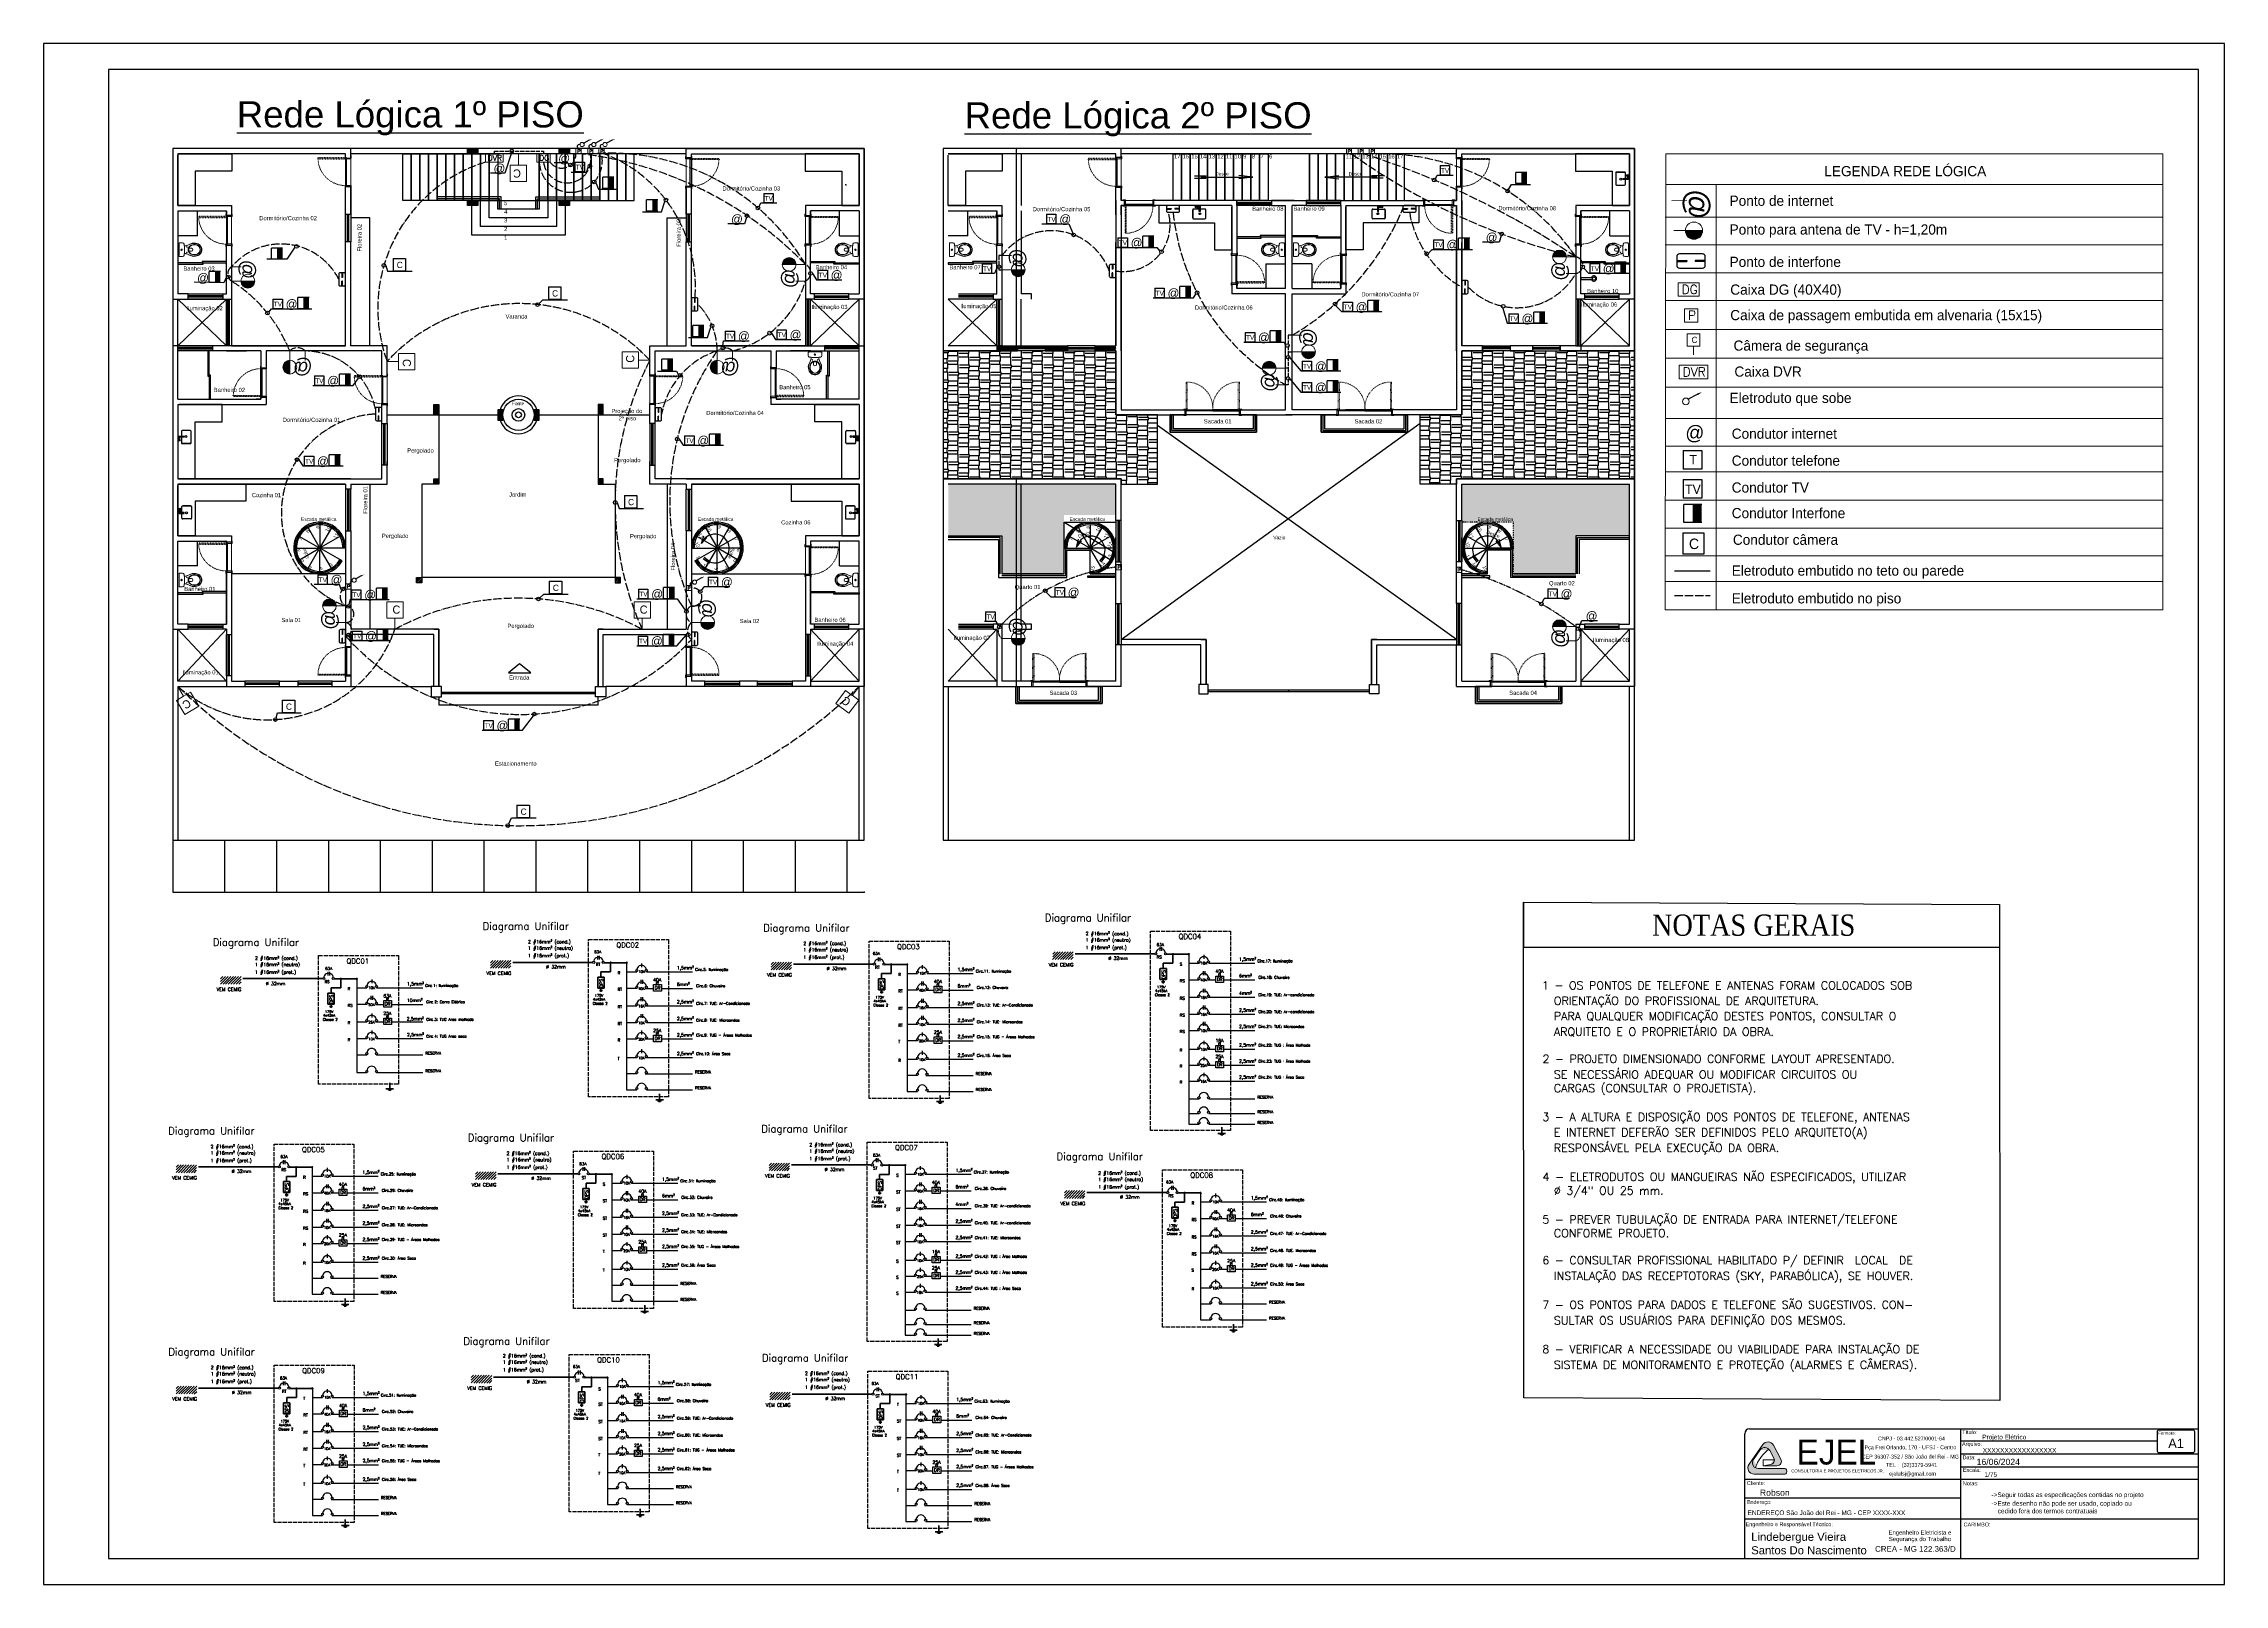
# Model space of a CAD drawing. Header units: millimetres. Extents: x 32721 to 70403, y 1490 to 13922.
# Drawn here: x 40015 to 46322, y 1490 to 5945 of the extents above; entities that cross this region are included whole.
import ezdxf
from ezdxf.enums import TextEntityAlignment as Align

# ---------------------------------------------------------------- set-up
doc = ezdxf.new("R2010")
doc.units = ezdxf.units.MM
for name, pattern in [('ACAD_ISO02W100', [15, 12, -3]), ('ACAD_ISO03W100', [30, 12, -18]), ('ACAD_ISO04W100', [30, 24, -3, 0, -3]), ('DASHDOT', [1, 0.5, -0.25, 0, -0.25]), ('DIVIDE', [31.75, 12.7, -6.35, 0, -6.35, 0, -6.35])]:
    doc.linetypes.add(name, pattern=pattern)
for name, color, linetype in [('005', 9, 'Continuous'), ('02', 2, 'Continuous'), ('03', 3, 'Continuous'), ('04', 4, 'Continuous'), ('08', 8, 'Continuous'), ('BLOCOS-ELÉTRICOS', 22, 'Continuous'), ('COMODOS', 50, 'Continuous'), ('Correções', 30, 'Continuous'), ('EJEL25170TP', 1, 'DASHDOT'), ('Rede Lógica', 6, 'Continuous'), ('VIEWPORT', 10, 'Continuous')]:
    doc.layers.add(name, color=color, linetype=linetype)
for name, color, linetype, lineweight in [('A-DOOR', 9, 'Continuous', 9), ('EJEL05130C', 130, 'Continuous', 30), ('EJEL0550C', 50, 'Continuous', 35), ('EJEL0580C', 80, 'Continuous', 9), ('EJEL0910C', 10, 'Continuous', 9), ('EJEL09210C', 210, 'Continuous', 9), ('EJEL25170C', 170, 'Continuous', 25), ('EJEL25170T', 170, 'ACAD_ISO02W100', 25), ('EJELFORMATO', 170, 'Continuous', 25), ('P-SANR-FIXT', 9, 'Continuous', 18)]:
    doc.layers.add(name, color=color, linetype=linetype, lineweight=lineweight)
doc.styles.add('AGEONE', font='')
doc.styles.add('AR', font='arial.ttf')
doc.styles.add('COTAS', font='arial.ttf', dxfattribs={"height": 12})
doc.styles.add('EST2', font='GARA.TTF')
doc.styles.add('PADRÃO', font='', dxfattribs={"height": 0.2})
doc.styles.add('ROMANS', font='romans.shx')
doc.styles.add('SR80', font='SIMPLEX', dxfattribs={"height": 0.1})
doc.styles.get("Standard").update_dxf_attribs({"font": 'arial.ttf'})
doc.styles.get('AGEONE').set_extended_font_data('Ageone')
doc.styles.get('PADRÃO').set_extended_font_data('AvantGarde Bk BT')
pattern_1 = [(45, (-76452.7575, -81462.295), (-2.24506403, 2.24506403), [])]
pattern_2 = [(45, (-76372.6306, -82052.295), (-2.24506403, 2.24506403), [])]

# ---------------------------------------------------------------- blocks, each defined once
blk = doc.blocks.new('Bacia Sanitária - Caixa Acoplada-736075-Planta Baixa Térreo')
at = {"layer": 'P-SANR-FIXT'}
for p, q in [((-75, 215), (-75, 139)), ((-75, 215), (-75, 139)), ((-46, 446), (-18, 382)), ((-18, 382), (-46, 446)), ((-45, 110), (295, 110)), ((-45, 110), (295, 110)), ((-4, 360), (-42, 462)), ((82, 468), (82, 396)), ((82, 396), (82, 392)), ((168, 396), (168, 468)), ((168, 392), (168, 396)), ((292, 462), (254, 360)), ((268, 382), (296, 447)), ((268, 382), (296, 445)), ((325, 139), (325, 215)), ((325, 139), (325, 215))]:
    blk.add_line(p, q, dxfattribs=at)
for centre, radius, start, end in [((142, 569), 207, 119.89339, 162.90367), ((142, 569), 207, 119.89339, 162.90367), ((142, 569), 197, 117.66834, 162.90367), ((142, 569), 163, 120.11187, 162.90381), ((142, 569), 157, 120.10363, 159.82928), ((125, 599), 173, 89.99989, 119.83452), ((125, 599), 173, 89.99989, 119.83452), ((125, 599), 163, 89.9999, 117.13355), ((125, 599), 128, 89.99986, 120.0915), ((125, 599), 122, 89.99989, 120.07994), ((125, 599), 173, 60.14034, 90.0001), ((125, 599), 173, 60.14034, 90.0001), ((125, 599), 163, 62.86432, 90.00011), ((125, 599), 128, 60.06148, 90.00011), ((125, 599), 122, 60.13191, 90.00014), ((108, 569), 157, 20.16971, 60.06163), ((108, 569), 163, 17.09643, 60.00868), ((108, 569), 197, 17.09605, 62.33004), ((108, 569), 207, 17.09644, 60.08571), ((108, 569), 207, 17.09644, 60.08571), ((-32, 215), 43.2, 99.01493, 179.49347), ((-32, 215), 43.2, 99.01493, 179.49347), ((-46, 139), 29.3, 180.69963, 271.32336), ((-46, 139), 29.3, 180.69963, 271.32336), ((199, 551), 267, 162.90367, 203.36774), ((199, 551), 267, 162.90367, 203.41557), ((199, 551), 257, 162.90367, 200.37484), ((125, -711), 982, 89.99883, 99.57516), ((125, -711), 982, 96.38257, 99.57516), ((199, 551), 222, 162.90381, 204.386), ((-471, 187), 494, 9.16189, 23.27793), ((-471, 187), 494, 9.16186, 23.27793), ((181, 555), 197, 159.82928, 214.70015), ((-471, 187), 499, 9.13056, 20.37509), ((132, 521), 148, 204.386, 254.50021), ((132, 521), 138, 214.70015, 254.49812), ((51, 338), 6.91, 90, 270), ((51, 338), 6.91, 270, 90), ((125, 468), 42.6, 90.00001, 180), ((125, 987), 592, 265.87448, 270), ((125, 497), 123, 254.50021, 270), ((125, 497), 113, 254.49812, 270.0003), ((125, 185), 20.2, 90, 270), ((125, 185), 15.3, 90, 270), ((125, 185), 15.3, 267.6108, 90), ((125, 468), 42.6, 0.27066, 90.00006), ((125, 987), 592, 270, 274.12547), ((125, 497), 113, 270, 285.50114), ((125, 497), 123, 269.99991, 285.50035), ((125, -711), 982, 80.42485, 90.00116), ((125, 185), 20.2, 270, 90), ((118, 521), 138, 285.50114, 291.21111), ((118, 521), 148, 285.50035, 335.61412), ((118, 521), 138, 291.21111, 325.29931), ((199, 338), 6.91, 90, 270), ((199, 338), 6.91, 270, 90), ((721, 187), 499, 159.62507, 170.86944), ((69, 555), 197, 325.29931, 20.16971), ((721, 187), 494, 156.72252, 170.83812), ((721, 187), 494, 156.72252, 170.83813), ((125, -711), 982, 80.42485, 83.6174), ((51, 551), 222, 335.61412, 17.09643), ((282, 215), 43.2, 0.4859, 80.98509), ((282, 215), 43.2, 0.4859, 80.98509), ((51, 551), 257, 339.62516, 17.09605), ((296, 139), 29.3, 268.67664, 359.32231), ((296, 139), 29.3, 268.67664, 359.32231), ((51, 551), 267, 336.58775, 17.09644), ((51, 551), 267, 336.58775, 17.09644)]:
    blk.add_arc(centre, radius, start, end, dxfattribs=at)
blk = doc.blocks.new('Porta de madeira - 80x240cm 2-909150-Planta Baixa Térreo')
at = {"layer": 'A-DOOR', "lineweight": 18}
for p, q in [((-520, 122), (-520, 107)), ((-450, 122), (-520, 122)), ((-485, 107), (-450, 107)), ((-450, 107), (-485, 107)), ((-450, 107), (-450, 122)), ((-450, -13), (-450, 107)), ((340, 107), (-450, 107)), ((410, 122), (340, 122)), ((340, 122), (340, 107)), ((340, 107), (375, 107)), ((375, 107), (340, 107)), ((340, 107), (340, -13)), ((410, 107), (410, 122)), ((-525, -43), (-525, -58)), ((-525, -58), (-455, -58)), ((-455, -43), (-485, -43)), ((-485, -43), (-455, -43)), ((-455, -43), (-455, -13)), ((-455, -13), (-450, -13)), ((340, -13), (345, -13)), ((345, -13), (345, -43)), ((375, -43), (345, -43)), ((345, -43), (345, -58)), ((345, -43), (375, -43)), ((345, -58), (415, -58)), ((415, -58), (415, -43))]:
    blk.add_line(p, q, dxfattribs=at)
at = {"layer": 'A-DOOR', "lineweight": 25}
for p, q in [((345, -13), (-455, -13)), ((-455, -13), (-455, -43)), ((-425, -43), (-455, -43)), ((-425, -43), (345, -43)), ((345, -43), (345, -13))]:
    blk.add_line(p, q, dxfattribs=at)
at = {"layer": 'A-DOOR', "linetype": 'ACAD_ISO03W100', "lineweight": 25, "ltscale": 0.1}
for p, q in [((-455, -43), (-455, -843)), ((-425, -843), (-425, -43)), ((-455, -843), (-425, -843))]:
    blk.add_line(p, q, dxfattribs=at)
at = {"layer": 'A-DOOR', "linetype": 'ACAD_ISO03W100', "lineweight": 18, "ltscale": 0.1}
blk.add_arc((-455, -43), 800, 272.1491, 0, dxfattribs=at)
blk = doc.blocks.new('Chuveiro')
for p, q in [((-2.5, 33.7), (-2.5, 0)), ((-2.5, 0), (2.5, 0)), ((2.5, 0), (2.5, 33.7))]:
    blk.add_line(p, q)
blk.add_circle((0, 37.6), 4.6)
blk.add_arc((0, 37.6), 7.59, 289.2434, 250.7566)
blk = doc.blocks.new('Seta')
at = {"layer": '03'}
blk.add_line((0, -75), (0, 75), dxfattribs=at)
at = {"layer": '04'}
for p, q in [((0, 75), (-5, 34.3)), ((0, 75), (5, 34.3)), ((-3.5, -93.9), (-3.5, -59.9)), ((3.5, -93.9), (3.5, -59.9))]:
    blk.add_line(p, q, dxfattribs=at)
blk = doc.blocks.new('34')
at = {"layer": 'EJEL0580C'}
h = blk.add_hatch(color=256, dxfattribs=at)
h.dxf.hatch_style = 1
edge = h.paths.add_edge_path()
edge.add_ellipse((3412.611, 1856.435), major_axis=(0.195, -0.195), ratio=1, start_angle=225, end_angle=405)
edge.add_line((3412.886, 1856.435), (3412.335, 1856.435))
blk.add_line((3412.886, 1856.435), (3411.963, 1856.435), dxfattribs=at)
blk.add_ellipse((3412.611, 1856.435), major_axis=(0.195, -0.195), ratio=1, start_param=3.926991, end_param=10.210176, dxfattribs=at)
blk = doc.blocks.new('36')
at = {"layer": 'EJEL0580C'}
for p, q in [((3412.247, 1844.068, -0.323), (3412.646, 1844.068, -0.323)), ((3412.247, 1844.068, -0.323), (3412.247, 1843.669, -0.323)), ((3412.646, 1844.068, -0.323), (3412.646, 1843.669, -0.323)), ((3412.446, 1843.669, -0.323), (3412.247, 1843.669, -0.323)), ((3412.646, 1843.669, -0.323), (3412.441, 1843.669, -0.323)), ((3412.441, 1843.669, -0.323), (3412.441, 1843.393, -0.323))]:
    blk.add_line(p, q, dxfattribs=at)
at = {"layer": 'EJEL0580C', "style": 'PADRÃO'}
blk.add_text('C', height=0.198, dxfattribs=at).set_placement((3412.382, 1843.776, -0.323))
blk = doc.blocks.new('A$Ce3462856')
at = {"layer": 'EJEL0580C'}
blk.add_line((0.106, 0.274), (0.106, 0), dxfattribs=at)
at = {"layer": 'EJEL0580C', "style": 'PADRÃO'}
blk.add_text('@', height=0.408, dxfattribs=at).set_placement((-0.099, 0.274))
blk = doc.blocks.new('A$C10176D62')
at = {"layer": 'BLOCOS-ELÉTRICOS', "color": 1}
for p, q in [((0, 0.081), (0.108, 0.081)), ((0, 0.069), (0.108, 0.069)), ((0.108, 0.081), (0.108, 0.069)), ((0.3, 0.081), (0.192, 0.081)), ((0.192, 0.081), (0.192, 0.069)), ((0.3, 0.069), (0.192, 0.069))]:
    blk.add_line(p, q, dxfattribs=at)
at = {"layer": 'BLOCOS-ELÉTRICOS', "color": 3}
blk.add_lwpolyline([(0, 0.03, 0.414214), (0.03, 0), (0.27, 0, 0.414214), (0.3, 0.03), (0.3, 0.12, 0.414214), (0.27, 0.15), (0.03, 0.15, 0.414214), (0, 0.12)], format="xyb", close=True, dxfattribs=at)
blk = doc.blocks.new('37')
at = {"layer": 'EJEL0580C'}
for p, q in [((3411.988, 1842.65), (3411.988, 1843.082)), ((3411.988, 1843.082), (3412.904, 1843.082)), ((3411.988, 1842.65), (3412.904, 1842.65)), ((3412.904, 1842.65), (3412.904, 1843.082))]:
    blk.add_line(p, q, dxfattribs=at)
at = {"layer": 'EJEL0580C', "style": 'SR80'}
blk.add_text('DVR', height=0.2876, dxfattribs=at).set_placement((3412.1, 1842.725))
blk = doc.blocks.new('A$C4247474B')
at = {"layer": 'EJEL0580C'}
for p, q in [((0, 0), (31.7, 0)), ((0, 0), (0, -31.7)), ((31.7, 0), (31.7, -31.7)), ((0, -31.7), (31.7, -31.7))]:
    blk.add_line(p, q, dxfattribs=at)
at = {"layer": 'EJEL0580C', "style": 'SR80'}
blk.add_text('P', height=21.2, rotation=270, dxfattribs=at).set_placement((5.5, -8.3))
blk = doc.blocks.new('hrneh')
at = {"layer": 'Rede Lógica'}
for p, q in [((17296.6, 9543.9), (17296.6, 9563.8)), ((17296.6, 9563.8), (17306.5, 9563.8)), ((17306.5, 9563.8), (17316.4, 9563.8)), ((17316.4, 9543.9), (17316.4, 9563.8)), ((17316.4, 9543.9), (17296.6, 9543.9))]:
    blk.add_line(p, q, dxfattribs=at)
at = {"layer": 'Rede Lógica', "color": 6, "style": 'PADRÃO'}
blk.add_text('TV', height=9.85, rotation=180, dxfattribs=at).set_placement((17314.6, 9559.1))
blk = doc.blocks.new('A$C7b1e8a3d')
at = {"layer": 'Rede Lógica'}
h = blk.add_hatch(color=6, dxfattribs=at)
h.dxf.hatch_style = 1
h.paths.add_polyline_path([(0.282, 0.282), (0.141, 0.282), (0.141, 0), (0.282, 0)])
h = blk.add_hatch(color=6, dxfattribs=at)
h.dxf.hatch_style = 1
h.paths.add_polyline_path([(0.141, 0.282), (0.141, 0), (0.282, 0), (0.282, 0.282)])
at = {"layer": 'Rede Lógica', "color": 6}
for p, q in [((0.282, 0.282, 0.079), (0, 0.282, 0.079)), ((0, 0, 0.079), (0, 0.282, 0.079)), ((0.282, 0.282, 0.079), (0, 0.282, 0.079)), ((0.282, 0, 0.079), (0, 0, 0.079)), ((0.282, 0, 0.079), (0, 0, 0.079))]:
    blk.add_line(p, q, dxfattribs=at)
blk = doc.blocks.new('Eletroduto que sober')
at = {"layer": 'EJEL09210C', "linetype": 'ByBlock', "lineweight": -2}
blk.add_line((37626.687, 7031), (37626.578, 7030.942), dxfattribs=at)
at = {"layer": 'EJEL09210C'}
blk.add_circle((37626.547, 7030.915), 0.041, dxfattribs=at)
blk.add_solid([(37626.682, 7031.01), (37626.746, 7031.029), (37626.692, 7030.99)], dxfattribs=at)
blk = doc.blocks.new('cc')
at = {"layer": 'Rede Lógica'}
for p, q in [((37491.183, 6894.684), (37491.379, 6894.684)), ((37491.183, 6894.684), (37491.183, 6894.487)), ((37491.379, 6894.684), (37491.379, 6894.487)), ((37491.281, 6894.487), (37491.183, 6894.487)), ((37491.379, 6894.487), (37491.232, 6894.487))]:
    blk.add_line(p, q, dxfattribs=at)
at = {"layer": 'Rede Lógica', "color": 6, "style": 'PADRÃO'}
blk.add_text('C', height=0.0974, dxfattribs=at).set_placement((37491.24, 6894.533))
blk = doc.blocks.new('1564')
at = {"layer": 'Rede Lógica'}
for p, q in [((17382.1, 9489.5), (17382.1, 9504.4)), ((17382.1, 9504.4), (17389.5, 9504.4)), ((17397, 9489.5), (17382.1, 9489.5)), ((17389.5, 9504.4), (17397, 9504.4)), ((17397, 9489.5), (17397, 9504.4))]:
    blk.add_line(p, q, dxfattribs=at)
at = {"layer": 'Rede Lógica', "color": 6, "style": 'PADRÃO'}
blk.add_text('T', height=7.39, rotation=180, dxfattribs=at).set_placement((17391.9, 9500.4))

msp = doc.modelspace()

# ---------------------------------------------------------------- hatches: boundary and pattern name
at = {"layer": '08'}
h = msp.add_hatch(dxfattribs=at)
h.set_pattern_fill('ANSI31', color=256)
h.set_pattern_definition([(45, (-76750.3844, -81312.295), (-2.24506403, 2.24506403), [])])
h.paths.add_polyline_path([(41240.5, 5641.9), (41270.5, 5641.9), (41270.5, 5626.9), (41240.5, 5626.9)])
h = msp.add_hatch(dxfattribs=at)
h.set_pattern_fill('ANSI31', color=256)
h.set_pattern_definition([(45, (-76485.1306, -81312.295), (-2.24506403, 2.24506403), [])])
h.paths.add_polyline_path([(41505.7, 5641.9), (41535.7, 5641.9), (41535.7, 5626.9), (41505.7, 5626.9)])
h = msp.add_hatch(dxfattribs=at)
h.set_pattern_fill('ANSI31', color=256)
h.set_pattern_definition([(45, (-76750.3844, -81462.295), (-2.24506403, 2.24506403), [])])
h.paths.add_polyline_path([(41240.5, 5491.9), (41270.5, 5491.9), (41270.5, 5476.9), (41240.5, 5476.9)])
h = msp.add_hatch(dxfattribs=at)
h.set_pattern_fill('ANSI31', color=256)
h.set_pattern_definition([(45, (-76485.1306, -81462.295), (-2.24506403, 2.24506403), [])])
h.paths.add_polyline_path([(41505.7, 5491.9), (41535.7, 5491.9), (41535.7, 5476.9), (41505.7, 5476.9)])
h = msp.add_hatch(dxfattribs=at)
h.set_pattern_fill('AR-RSHKE', color=256, scale=0.1, angle=90)
h.set_pattern_definition([(90, (-84197.724, -81462.295), (-30.48, 64.77), [15.24, -12.7, 17.78, -7.62, 22.86, -10.16]), (90, (-84198.994, -81447.055), (-30.48, 64.77), [12.7, -48.26, 10.16, -15.24]), (90, (-84195.82, -81416.575), (-30.48, 64.77), [7.62, -78.74]), (180, (-84197.724, -81462.295), (-30.48, -21.59), [29.21, -92.71]), (180, (-84197.724, -81447.055), (-30.48, -21.59), [28.575, -93.345]), (180, (-84197.724, -81434.355), (-30.48, -21.59), [26.67, -95.25]), (180, (-84195.819, -81416.575), (-30.48, -21.59), [29.21, -92.71]), (180, (-84195.819, -81408.955), (-30.48, -21.59), [29.21, -92.71]), (180, (-84197.724, -81386.095), (-30.48, -21.59), [27.94, -93.98])])
h.paths.add_polyline_path([(42616.2, 5056.9), (42616.2, 4686.9), (43131.2, 4686.9), (43131.2, 4671.9), (43236.2, 4671.9), (43236.2, 4871.9), (43116.2, 4871.9), (43116.2, 5056.9), (42771.2, 5056.9)])
h = msp.add_hatch(dxfattribs=at)
h.set_pattern_fill('ANSI31', color=256, angle=90)
h.set_pattern_definition([(135, (-84197.7238, -81462.295), (-2.24506403, -2.24506403), [])])
h.paths.add_polyline_path([(42831.2, 5056.9), (42831.2, 5071.9), (42771.2, 5071.9), (42771.2, 5056.9)])
h.paths.add_polyline_path([(42976.2, 5056.9), (42976.2, 5071.9), (42911.2, 5071.9), (42911.2, 5056.9)])
h.paths.add_polyline_path([(43056.2, 5071.9), (43056.2, 5056.9), (43116.2, 5056.9), (43116.2, 5071.9)])
h = msp.add_hatch(dxfattribs=at)
h.set_pattern_fill('AR-RSHKE', color=256, scale=0.1, angle=90)
h.set_pattern_definition([(90, (-77042.82, -81462.295), (-30.48, 64.77), [15.24, -12.7, 17.78, -7.62, 22.86, -10.16]), (90, (-77044.09, -81447.055), (-30.48, 64.77), [12.7, -48.26, 10.16, -15.24]), (90, (-77040.914, -81416.575), (-30.48, 64.77), [7.62, -78.74]), (180, (-77042.819, -81462.295), (-30.48, -21.59), [29.21, -92.71]), (180, (-77042.819, -81447.055), (-30.48, -21.59), [28.575, -93.345]), (180, (-77042.819, -81434.355), (-30.48, -21.59), [26.67, -95.25]), (180, (-77040.914, -81416.575), (-30.48, -21.59), [29.21, -92.71]), (180, (-77040.914, -81408.955), (-30.48, -21.59), [29.21, -92.71]), (180, (-77042.819, -81386.095), (-30.48, -21.59), [27.94, -93.98])])
h.paths.add_polyline_path([(44616.2, 5056.9), (44616.2, 4686.9), (44101.2, 4686.9), (44101.2, 4671.9), (43996.2, 4671.9), (43996.2, 4871.9), (44116.2, 4871.9), (44116.2, 5056.9), (44461.2, 5056.9)])
h = msp.add_hatch(dxfattribs=at)
h.set_pattern_fill('ANSI31', color=256)
h.set_pattern_definition(pattern_2)
h.paths.add_polyline_path([(41158, 4901.9), (41143, 4901.9), (41143, 4871.9), (41158, 4871.9)])
h = msp.add_hatch(dxfattribs=at)
h.set_pattern_fill('ANSI31', color=256)
h.set_pattern_definition([(45, (-76662.7575, -82067.295), (-2.24506403, 2.24506403), [])])
h.paths.add_polyline_path([(41328.1, 4886.9), (41343.1, 4886.9), (41343.1, 4856.9), (41328.1, 4856.9)])
h = msp.add_hatch(dxfattribs=at)
h.set_pattern_fill('ANSI31', color=256)
h.set_pattern_definition([(45, (-76557.7575, -82067.295), (-2.24506403, 2.24506403), [])])
h.paths.add_polyline_path([(41433.1, 4886.9), (41448.1, 4886.9), (41448.1, 4856.9), (41433.1, 4856.9)])
h = msp.add_hatch(dxfattribs=at)
h.set_pattern_fill('ANSI31', color=256)
h.set_pattern_definition(pattern_2)
h.paths.add_polyline_path([(41618.2, 4901.9), (41633.2, 4901.9), (41633.2, 4871.9), (41618.2, 4871.9)])
h = msp.add_hatch(dxfattribs=at)
h.set_pattern_fill('ANSI31', color=256)
h.set_pattern_definition([(45, (-76453.7575, -81462.295), (-2.24506403, 2.24506403), [])])
h.paths.add_polyline_path([(41158, 4671.9), (41143, 4671.9), (41143, 4686.9), (41158, 4686.9)])
h = msp.add_hatch(dxfattribs=at)
h.set_pattern_fill('ANSI31', color=256)
h.set_pattern_definition([(45, (-76451.7575, -81462.295), (-2.24506403, 2.24506403), [])])
h.paths.add_polyline_path([(41618.2, 4671.9), (41633.2, 4671.9), (41633.2, 4686.9), (41618.2, 4686.9)])
h = msp.add_hatch(dxfattribs=at)
h.set_pattern_fill('AR-SAND', color=256, scale=0.2, angle=180)
h.set_pattern_definition([(217.5, (43311.836, 4086.856), (0.320006, -9.788265), [0, -7.7216, 0, -8.636, 0, -8.255]), (187.5, (43311.836, 4086.856), (-8.99047, -14.3365), [0, -4.1656, 0, -6.9596, 0, -2.667]), (147.5, (43318.084, 4086.856), (-15.81985, -0.02874), [0, -2.54, 0, -9.144, 0, -11.938]), (137.5, (43318.084, 4086.856), (-15.27113, -4.45859), [0, -1.27, 0, -5.9944, 0, -6.858])])
h.paths.add_polyline_path([(42631.2, 4521.9), (42786.2, 4521.9), (42786.2, 4411.9), (42966.2, 4411.9), (42966.2, 4581.9), (43116.2, 4581.9), (43116.2, 4671.9), (42631.2, 4671.9)])
h = msp.add_hatch(dxfattribs=at)
h.set_pattern_fill('AR-SAND', color=256, scale=0.2, angle=180)
h.set_pattern_definition([(217.5, (43805.9545, 4086.856), (0.320006, -9.788265), [0, -7.7216, 0, -8.636, 0, -8.255]), (187.5, (43805.954, 4086.856), (-8.99047, -14.3365), [0, -4.1656, 0, -6.9596, 0, -2.667]), (147.5, (43812.203, 4086.856), (-15.81985, -0.02874), [0, -2.54, 0, -9.144, 0, -11.938]), (137.5, (43812.203, 4086.856), (-15.27113, -4.45859), [0, -1.27, 0, -5.9944, 0, -6.858])])
h.paths.add_polyline_path([(44601.2, 4521.9), (44446.2, 4521.9), (44446.2, 4411.9), (44266.2, 4411.9), (44266.2, 4561.9), (44116.2, 4561.9), (44116.2, 4671.9), (44601.2, 4671.9)])
h = msp.add_hatch(dxfattribs=at)
h.set_pattern_fill('ANSI31', color=256)
h.set_pattern_definition(pattern_1)
h.paths.add_polyline_path([(41108.1, 4386.7), (41093.1, 4386.7), (41093.1, 4401.7), (41108.1, 4401.7)])
h = msp.add_hatch(dxfattribs=at)
h.set_pattern_fill('ANSI31', color=256)
h.set_pattern_definition(pattern_1)
h.paths.add_polyline_path([(41668.1, 4386.7), (41683.1, 4386.7), (41683.1, 4401.7), (41668.1, 4401.7)])
at = {"layer": 'EJEL0550C', "lineweight": -3}
h = msp.add_hatch(dxfattribs=at)
h.set_pattern_fill('ANSI31', color=256, scale=1.678507)
h.set_pattern_definition([(45, (36117.15, 449.038), (-3.768356, 3.768356), [])])
h.paths.add_polyline_path([(41366.4, 3294.4), (41307.3, 3294.4), (41306.9, 3272), (41366.4, 3272)])
at = {"layer": 'EJEL0550C'}
h = msp.add_hatch(color=256, dxfattribs=at)
h.dxf.hatch_style = 1
h.paths.add_polyline_path([(41653.2, 3287.9, 1), (41656.3, 3287.9, 1)])
h = msp.add_hatch(color=256, dxfattribs=at)
h.dxf.hatch_style = 1
h.paths.add_polyline_path([(41699.3, 3287.6, 1), (41702.4, 3287.6, 1)])
at = {"layer": 'EJEL0550C', "lineweight": -3}
h = msp.add_hatch(dxfattribs=at)
h.set_pattern_fill('ANSI31', color=256, scale=1.678507)
h.set_pattern_definition([(45, (36928.8385, 444.198), (-3.768356, 3.768356), [])])
h.paths.add_polyline_path([(42178.1, 3289.5), (42118.9, 3289.5), (42118.6, 3267.2), (42178.1, 3267.2)])
at = {"layer": 'EJEL0550C'}
h = msp.add_hatch(color=256, dxfattribs=at)
h.dxf.hatch_style = 1
h.paths.add_polyline_path([(42464.9, 3283, 1), (42468, 3283, 1)])
h = msp.add_hatch(color=256, dxfattribs=at)
h.dxf.hatch_style = 1
h.paths.add_polyline_path([(42511, 3282.8, 1), (42514.1, 3282.8, 1)])
at = {"layer": 'EJEL0550C', "lineweight": -3}
h = msp.add_hatch(dxfattribs=at)
h.set_pattern_fill('ANSI31', color=256, scale=1.678507)
h.set_pattern_definition([(45, (37743.2743, 473.7656), (-3.768356, 3.768356), [])])
h.paths.add_polyline_path([(42992.6, 3319.1), (42933.4, 3319.1), (42933, 3296.8), (42992.6, 3296.8)])
at = {"layer": 'EJEL0550C'}
h = msp.add_hatch(color=256, dxfattribs=at)
h.dxf.hatch_style = 1
h.paths.add_polyline_path([(43279.3, 3312.6, 1), (43282.4, 3312.6, 1)])
h = msp.add_hatch(color=256, dxfattribs=at)
h.dxf.hatch_style = 1
h.paths.add_polyline_path([(43325.4, 3312.4, 1), (43328.5, 3312.4, 1)])
at = {"layer": 'EJEL0550C', "lineweight": -3}
h = msp.add_hatch(dxfattribs=at)
h.set_pattern_fill('ANSI31', color=256, scale=1.678507)
h.set_pattern_definition([(45, (35336.484, 402.6665), (-3.768356, 3.768356), [])])
h.paths.add_polyline_path([(40585.8, 3248), (40526.6, 3248), (40526.2, 3225.7), (40585.8, 3225.7)])
at = {"layer": 'EJEL0550C'}
h = msp.add_hatch(color=256, dxfattribs=at)
h.dxf.hatch_style = 1
h.paths.add_polyline_path([(40872.6, 3241.5, 1), (40875.6, 3241.5, 1)])
h = msp.add_hatch(color=256, dxfattribs=at)
h.dxf.hatch_style = 1
h.paths.add_polyline_path([(40918.7, 3241.3, 1), (40921.7, 3241.3, 1)])
at = {"layer": 'EJEL0550C', "lineweight": -3}
h = msp.add_hatch(dxfattribs=at)
h.set_pattern_fill('ANSI31', color=256, scale=1.678507)
h.set_pattern_definition([(45, (35207.809, -142.319), (-3.768356, 3.768356), [])])
h.paths.add_polyline_path([(40457.1, 2703), (40397.9, 2703), (40397.6, 2680.7), (40457.1, 2680.7)])
at = {"layer": 'EJEL0550C'}
h = msp.add_hatch(color=256, dxfattribs=at)
h.dxf.hatch_style = 1
h.paths.add_polyline_path([(40743.9, 2696.5, 1), (40747, 2696.5, 1)])
h = msp.add_hatch(color=256, dxfattribs=at)
h.dxf.hatch_style = 1
h.paths.add_polyline_path([(40790, 2696.3, 1), (40793.1, 2696.3, 1)])
at = {"layer": 'EJEL0550C', "lineweight": -3}
h = msp.add_hatch(dxfattribs=at)
h.set_pattern_fill('ANSI31', color=256, scale=1.678507)
h.set_pattern_definition([(45, (36074.1877, -162.377), (-3.768356, 3.768356), [])])
h.paths.add_polyline_path([(41323.5, 2682.9), (41264.3, 2682.9), (41263.9, 2660.6), (41323.5, 2660.6)])
at = {"layer": 'EJEL0550C'}
h = msp.add_hatch(color=256, dxfattribs=at)
h.dxf.hatch_style = 1
h.paths.add_polyline_path([(41610.3, 2676.4, 1), (41613.3, 2676.4, 1)])
h = msp.add_hatch(color=256, dxfattribs=at)
h.dxf.hatch_style = 1
h.paths.add_polyline_path([(41656.4, 2676.2, 1), (41659.4, 2676.2, 1)])
at = {"layer": 'EJEL0550C', "lineweight": -3}
h = msp.add_hatch(dxfattribs=at)
h.set_pattern_fill('ANSI31', color=256, scale=1.678507)
h.set_pattern_definition([(45, (36923.1016, -136.7055), (-3.768356, 3.768356), [])])
h.paths.add_polyline_path([(42172.4, 2708.6), (42113.2, 2708.6), (42112.9, 2686.3), (42172.4, 2686.3)])
at = {"layer": 'EJEL0550C'}
h = msp.add_hatch(color=256, dxfattribs=at)
h.dxf.hatch_style = 1
h.paths.add_polyline_path([(42459.2, 2702.1, 1), (42462.3, 2702.1, 1)])
h = msp.add_hatch(color=256, dxfattribs=at)
h.dxf.hatch_style = 1
h.paths.add_polyline_path([(42505.3, 2701.9, 1), (42508.4, 2701.9, 1)])
at = {"layer": 'EJEL0550C', "lineweight": -3}
h = msp.add_hatch(dxfattribs=at)
h.set_pattern_fill('ANSI31', color=256, scale=1.678507)
h.set_pattern_definition([(45, (37777.2565, -216.588), (-3.768356, 3.768356), [])])
h.paths.add_polyline_path([(43026.5, 2628.7), (42967.4, 2628.7), (42967, 2606.4), (43026.5, 2606.4)])
at = {"layer": 'EJEL0550C'}
h = msp.add_hatch(color=256, dxfattribs=at)
h.dxf.hatch_style = 1
h.paths.add_polyline_path([(43313.3, 2622.2, 1), (43316.4, 2622.2, 1)])
h = msp.add_hatch(color=256, dxfattribs=at)
h.dxf.hatch_style = 1
h.paths.add_polyline_path([(43359.4, 2622, 1), (43362.5, 2622, 1)])
at = {"layer": 'EJEL0550C', "lineweight": -3}
h = msp.add_hatch(dxfattribs=at)
h.set_pattern_fill('ANSI31', color=256, scale=1.678507)
h.set_pattern_definition([(45, (36061.45, -750.5625), (-3.768356, 3.768356), [])])
h.paths.add_polyline_path([(41310.7, 2094.8), (41251.6, 2094.8), (41251.2, 2072.4), (41310.7, 2072.4)])
at = {"layer": 'EJEL0550C'}
h = msp.add_hatch(color=256, dxfattribs=at)
h.dxf.hatch_style = 1
h.paths.add_polyline_path([(41597.5, 2088.3, 1), (41600.6, 2088.3, 1)])
h = msp.add_hatch(color=256, dxfattribs=at)
h.dxf.hatch_style = 1
h.paths.add_polyline_path([(41643.6, 2088, 1), (41646.7, 2088, 1)])
at = {"layer": 'EJEL0550C', "lineweight": -3}
h = msp.add_hatch(dxfattribs=at)
h.set_pattern_fill('ANSI31', color=256, scale=1.678507)
h.set_pattern_definition([(45, (35208.224, -781.7777), (-3.768356, 3.768356), [])])
h.paths.add_polyline_path([(40457.5, 2063.5), (40398.3, 2063.5), (40398, 2041.2), (40457.5, 2041.2)])
at = {"layer": 'EJEL0550C'}
h = msp.add_hatch(color=256, dxfattribs=at)
h.dxf.hatch_style = 1
h.paths.add_polyline_path([(40744.3, 2057, 1), (40747.4, 2057, 1)])
h = msp.add_hatch(color=256, dxfattribs=at)
h.dxf.hatch_style = 1
h.paths.add_polyline_path([(40790.4, 2056.8, 1), (40793.5, 2056.8, 1)])
at = {"layer": 'EJEL0550C', "lineweight": -3}
h = msp.add_hatch(dxfattribs=at)
h.set_pattern_fill('ANSI31', color=256, scale=1.678507)
h.set_pattern_definition([(45, (36925.0594, -799.2187), (-3.768356, 3.768356), [])])
h.paths.add_polyline_path([(42174.3, 2046.1), (42115.2, 2046.1), (42114.8, 2023.8), (42174.3, 2023.8)])
at = {"layer": 'EJEL0550C'}
h = msp.add_hatch(color=256, dxfattribs=at)
h.dxf.hatch_style = 1
h.paths.add_polyline_path([(42461.1, 2039.6, 1), (42464.2, 2039.6, 1)])
h = msp.add_hatch(color=256, dxfattribs=at)
h.dxf.hatch_style = 1
h.paths.add_polyline_path([(42507.2, 2039.4, 1), (42510.3, 2039.4, 1)])
at = {"layer": 'EJEL0910C'}
h = msp.add_hatch(color=256, dxfattribs=at)
h.dxf.hatch_style = 1
edge = h.paths.add_edge_path()
edge.add_arc((45007.7, 1849.4), 12.8, -81.42302, 28.01406, ccw=False)
edge.add_line((45009.6, 1836.8), (44988, 1833.5))
edge.add_line((44988, 1833.5), (45028, 1833.5))
edge.add_arc((45028, 1846.3), 12.8, 270, 388.01406)
edge.add_line((45039.2, 1852.3), (45017.9, 1892.5))
edge.add_arc((45001.7, 1883.9), 18.3, 28.01406, 145.1096)
edge.add_line((44986.8, 1894.4), (44947.2, 1837.6))
edge.add_arc((44962.2, 1827.2), 18.3, 145.1096, 269.98625)
edge.add_line((44962.2, 1808.9), (45050.5, 1808.9))
edge.add_ellipse((45050.5, 1817.1), major_axis=(0, 8.25), ratio=0.705606, start_angle=180, end_angle=360.04174)
edge.add_line((45050.5, 1825.4), (44973.5, 1825.3))
edge.add_arc((44973.5, 1841.8), 16.4, 145.1096, 270.01479, ccw=False)
edge.add_line((44960, 1851.2), (44979.4, 1879))
edge.add_arc((44992.8, 1869.6), 16.4, 28.01406, 145.1096, ccw=False)
edge.add_line((45007.4, 1877.3), (45019, 1855.4))

# ---------------------------------------------------------------- linework, layer by layer
at = {"layer": '005'}
for p, q in [((44561.7, 5571.8), (44561.7, 5538.5)), ((44561.7, 5571.8), (44561.7, 5538.5)), ((44587.5, 5573.9), (44563.8, 5573.9)), ((44563.8, 5573.9), (44587.5, 5573.9)), ((44587.5, 5573.9), (44563.8, 5573.9)), ((44563.8, 5573.9), (44587.5, 5573.9)), ((44583, 5555.3), (44597.6, 5555.3)), ((44583, 5552.3), (44583, 5555.3)), ((44583, 5555.3), (44597.6, 5555.3)), ((44583, 5552.3), (44583, 5555.3)), ((44597.6, 5552.3), (44583, 5552.3)), ((44597.6, 5552.3), (44583, 5552.3)), ((44584, 5552.3), (44584, 5555.3)), ((44584, 5552.3), (44584, 5555.3)), ((44586.2, 5552.3), (44586.2, 5555.3)), ((44586.2, 5552.3), (44586.2, 5555.3)), ((44589.4, 5552.3), (44589.4, 5555.3)), ((44589.4, 5552.3), (44589.4, 5555.3)), ((44589.6, 5555.3), (44589.6, 5571.8)), ((44589.6, 5555.3), (44589.6, 5571.8)), ((44589.6, 5538.5), (44589.6, 5552.3)), ((44589.6, 5538.5), (44589.6, 5552.3)), ((44590.2, 5555.3), (44590.2, 5552.3)), ((44590.2, 5555.3), (44590.2, 5552.3)), ((44593.4, 5555.3), (44593.4, 5552.3)), ((44593.4, 5555.3), (44593.4, 5552.3)), ((44594.4, 5562), (44594.4, 5555.3)), ((44596.5, 5555.3), (44596.5, 5552.3)), ((44597.6, 5561.9), (44597.6, 5552.3)), ((44563.8, 5536.3), (44587.5, 5536.3)), ((44563.8, 5536.3), (44587.5, 5536.3)), ((42687.5, 5390), (42687.5, 5461.9)), ((43338.1, 5464.7), (43338.1, 5441.1)), ((43338.1, 5441.1), (43338.1, 5464.7)), ((43338.1, 5464.7), (43338.1, 5441.1)), ((43338.1, 5441.1), (43338.1, 5464.7)), ((43356.7, 5466.9), (43340.2, 5466.9)), ((43356.7, 5466.9), (43340.2, 5466.9)), ((43340.2, 5438.9), (43373.5, 5438.9)), ((43340.2, 5438.9), (43373.5, 5438.9)), ((43350, 5474.9), (43359.7, 5474.9)), ((43350, 5471.7), (43356.7, 5471.7)), ((43356.7, 5460.3), (43356.7, 5474.9)), ((43356.7, 5460.3), (43356.7, 5474.9)), ((43356.7, 5473.8), (43359.7, 5473.8)), ((43356.7, 5470.7), (43359.7, 5470.7)), ((43356.7, 5470.7), (43359.7, 5470.7)), ((43356.7, 5467.5), (43359.7, 5467.5)), ((43356.7, 5467.5), (43359.7, 5467.5)), ((43359.7, 5466.7), (43356.7, 5466.7)), ((43359.7, 5466.7), (43356.7, 5466.7)), ((43359.7, 5463.5), (43356.7, 5463.5)), ((43359.7, 5463.5), (43356.7, 5463.5)), ((43359.7, 5461.3), (43356.7, 5461.3)), ((43359.7, 5461.3), (43356.7, 5461.3)), ((43359.7, 5460.3), (43356.7, 5460.3)), ((43359.7, 5460.3), (43356.7, 5460.3)), ((43359.7, 5474.9), (43359.7, 5460.3)), ((43359.7, 5474.9), (43359.7, 5460.3)), ((43373.5, 5466.9), (43359.7, 5466.9)), ((43373.5, 5466.9), (43359.7, 5466.9)), ((43375.7, 5441.1), (43375.7, 5464.7)), ((43375.7, 5441.1), (43375.7, 5464.7)), ((43856.8, 5441.1), (43856.8, 5464.7)), ((43856.8, 5441.1), (43856.8, 5464.7)), ((43858.9, 5466.9), (43872.8, 5466.9)), ((43858.9, 5466.9), (43872.8, 5466.9)), ((43892.2, 5438.9), (43858.9, 5438.9)), ((43892.2, 5438.9), (43858.9, 5438.9)), ((43872.8, 5474.9), (43872.8, 5460.3)), ((43882.4, 5474.9), (43872.8, 5474.9)), ((43872.8, 5474.9), (43872.8, 5460.3)), ((43875.7, 5473.8), (43872.8, 5473.8)), ((43875.7, 5470.7), (43872.8, 5470.7)), ((43875.7, 5470.7), (43872.8, 5470.7)), ((43875.7, 5467.5), (43872.8, 5467.5)), ((43875.7, 5467.5), (43872.8, 5467.5)), ((43872.8, 5466.7), (43875.7, 5466.7)), ((43872.8, 5466.7), (43875.7, 5466.7)), ((43872.8, 5463.5), (43875.7, 5463.5)), ((43872.8, 5463.5), (43875.7, 5463.5)), ((43872.8, 5461.3), (43875.7, 5461.3)), ((43872.8, 5461.3), (43875.7, 5461.3)), ((43872.8, 5460.3), (43875.7, 5460.3)), ((43872.8, 5460.3), (43875.7, 5460.3)), ((43875.7, 5460.3), (43875.7, 5474.9)), ((43875.7, 5460.3), (43875.7, 5474.9)), ((43882.4, 5471.7), (43875.7, 5471.7)), ((43875.7, 5466.9), (43892.2, 5466.9)), ((43875.7, 5466.9), (43892.2, 5466.9)), ((43894.4, 5464.7), (43894.4, 5441.1)), ((43894.4, 5441.1), (43894.4, 5464.7)), ((43894.4, 5464.7), (43894.4, 5441.1)), ((43894.4, 5441.1), (43894.4, 5464.7)), ((44545, 5390), (44545, 5461.9)), ((42687.5, 5390), (42631.2, 5390)), ((44545, 5390), (44601.2, 5390)), ((43550, 5308.7), (43550, 5236.9)), ((43550, 5308.7), (43606.2, 5308.7)), ((43682.5, 5308.7), (43626.2, 5308.7)), ((43682.5, 5308.7), (43682.5, 5236.9)), ((42335.2, 4790.9), (42335.2, 4824.1)), ((42335.2, 4790.9), (42335.2, 4824.1)), ((42337.4, 4826.3), (42361, 4826.3)), ((42337.4, 4826.3), (42361, 4826.3)), ((42371.2, 4810.3), (42356.5, 4810.3)), ((42356.5, 4810.3), (42356.5, 4807.4)), ((42371.2, 4810.3), (42356.5, 4810.3)), ((42356.5, 4810.3), (42356.5, 4807.4)), ((42356.5, 4807.4), (42371.2, 4807.4)), ((42356.5, 4807.4), (42371.2, 4807.4)), ((42357.6, 4810.3), (42357.6, 4807.4)), ((42357.6, 4810.3), (42357.6, 4807.4)), ((42359.8, 4810.3), (42359.8, 4807.4)), ((42359.8, 4810.3), (42359.8, 4807.4)), ((42363, 4810.3), (42363, 4807.4)), ((42363, 4810.3), (42363, 4807.4)), ((42363.2, 4824.1), (42363.2, 4810.3)), ((42363.2, 4824.1), (42363.2, 4810.3)), ((42363.2, 4807.4), (42363.2, 4790.9)), ((42363.2, 4807.4), (42363.2, 4790.9)), ((42363.7, 4807.4), (42363.7, 4810.3)), ((42363.7, 4807.4), (42363.7, 4810.3)), ((42367, 4807.4), (42367, 4810.3)), ((42367, 4807.4), (42367, 4810.3)), ((42367.9, 4800.7), (42367.9, 4807.4)), ((42361, 4788.7), (42337.4, 4788.7)), ((42337.4, 4788.7), (42361, 4788.7)), ((42361, 4788.7), (42337.4, 4788.7)), ((42337.4, 4788.7), (42361, 4788.7)), ((43616.2, 4072.4), (43616.2, 4076.1))]:
    msp.add_line(p, q, dxfattribs=at)
at = {"layer": '005', "color": 251}
for p, q in [((44601.2, 5206.9), (44461.2, 5071.9)), ((42631.2, 4251.9), (42771.2, 4101.9)), ((42771.2, 4251.9), (42631.2, 4101.9)), ((44601.2, 4251.9), (44461.2, 4101.9))]:
    msp.add_line(p, q, dxfattribs=at)
at = {"layer": '005'}
for points in [[(42631.2, 5626.9), (42787.4, 5626.9), (42787.4, 5576.9), (42681.2, 5576.9), (42681.2, 5476.9), (42631.2, 5476.9), (42631.2, 5623)], [(44601.2, 5626.9), (44445, 5626.9), (44445, 5576.9), (44551.2, 5576.9), (44551.2, 5476.9), (44601.2, 5476.9), (44601.2, 5623)], [(43451.2, 5476.9), (43240.4, 5476.9), (43240.4, 5426.9), (43401.2, 5426.9), (43401.2, 5349), (43451.2, 5349), (43451.2, 5473)], [(43781.2, 5476.9), (43992.1, 5476.9), (43992.1, 5426.9), (43831.2, 5426.9), (43831.2, 5349), (43781.2, 5349), (43781.2, 5473)], [(43517.7, 4871.9), (43517.7, 4826.9), (43278, 4826.9), (43278, 4871.9)], [(43512.7, 4871.9), (43512.7, 4831.9), (43283, 4831.9), (43283, 4871.9)], [(43719.8, 4871.9), (43719.8, 4831.9), (43949.4, 4831.9), (43949.4, 4871.9)], [(42781.2, 4411.9), (42781.2, 4516.9), (42631.2, 4516.9)], [(42631.2, 4511.9), (42776.2, 4511.9), (42776.2, 4402)], [(44446.2, 4401.9), (44258.7, 4401.9), (44258.7, 4486.9)], [(44262.5, 4486.9), (44262.5, 4406.9), (44446.2, 4406.9)], [(44116.2, 4401.9), (44197.8, 4401.9), (44197.8, 4406.9), (44116.2, 4406.9)]]:
    msp.add_lwpolyline(points, dxfattribs=at)
for points in [[(43466.2, 5386.9), (43466.2, 5383), (43536.5, 5383), (43536.5, 5386.9)], [(43606.2, 5386.9), (43606.2, 5390.7), (43533.6, 5390.7), (43533.6, 5386.9)], [(43626.2, 5386.9), (43626.2, 5390.7), (43698.9, 5390.7), (43698.9, 5386.9)], [(43766.2, 5386.9), (43766.2, 5383), (43696, 5383), (43696, 5386.9)], [(42631.2, 5311.9), (42631.2, 5308), (42703.9, 5308), (42703.9, 5311.9)], [(42771.2, 5311.9), (42771.2, 5315.7), (42701, 5315.7), (42701, 5311.9)], [(44461.2, 5311.9), (44461.2, 5315.7), (44531.5, 5315.7), (44531.5, 5311.9)], [(44601.2, 5311.9), (44601.2, 5308), (44528.6, 5308), (44528.6, 5311.9)]]:
    msp.add_lwpolyline(points, close=True, dxfattribs=at)
at = {"layer": '005', "linetype": 'DIVIDE', "ltscale": 0.2}
msp.add_lwpolyline([(44266.2, 4411.9), (44266.2, 4561.9), (44116.2, 4561.9)], dxfattribs=at)
at = {"layer": '005'}
for centre, radius in [((44576.3, 5553.6), 2.79), ((44576.3, 5553.6), 2.79), ((44596, 5564.2), 2.79), ((44596, 5564.2), 2.79), ((44596, 5564.2), 1.17), ((43347.8, 5473.3), 2.79), ((43347.8, 5473.3), 2.79), ((43347.8, 5473.3), 1.17), ((43358.4, 5453.6), 2.79), ((43358.4, 5453.6), 2.79), ((43874, 5453.6), 2.79), ((43874, 5453.6), 2.79), ((43884.7, 5473.3), 2.79), ((43884.7, 5473.3), 2.79), ((43884.7, 5473.3), 1.17), ((42349.9, 4809), 2.79), ((42349.9, 4809), 2.79), ((42369.6, 4798.4), 2.79), ((42369.6, 4798.4), 2.79)]:
    msp.add_circle(centre, radius, dxfattribs=at)
for centre, start, end in [((44563.8, 5571.8), 90, 180), ((44563.8, 5571.8), 90, 180), ((44587.5, 5571.8), 0, 90), ((44587.5, 5571.8), 0, 90), ((44563.8, 5538.5), 180, 270), ((44563.8, 5538.5), 180, 270), ((44587.5, 5538.5), 270, 0), ((44587.5, 5538.5), 270, 0), ((43340.2, 5464.7), 90, 180), ((43340.2, 5464.7), 90, 180), ((43340.2, 5441.1), 180, 270), ((43340.2, 5441.1), 180, 270), ((43373.5, 5464.7), 0, 90), ((43373.5, 5464.7), 0, 90), ((43373.5, 5441.1), 270, 0), ((43373.5, 5441.1), 270, 0), ((43858.9, 5464.7), 90, 180), ((43858.9, 5464.7), 90, 180), ((43858.9, 5441.1), 180, 270), ((43858.9, 5441.1), 180, 270), ((43892.2, 5464.7), 0, 90), ((43892.2, 5464.7), 0, 90), ((43892.2, 5441.1), 270, 0), ((43892.2, 5441.1), 270, 0), ((42337.4, 4824.1), 90, 180), ((42337.4, 4824.1), 90, 180), ((42361, 4824.1), 0, 90), ((42361, 4824.1), 0, 90), ((42337.4, 4790.9), 180, 270), ((42337.4, 4790.9), 180, 270), ((42361, 4790.9), 270, 0), ((42361, 4790.9), 270, 0)]:
    msp.add_arc(centre, 2.16, start, end, dxfattribs=at)
at = {"layer": '02', "color": 251}
for p, q in [((43131.2, 4221.9), (43996.2, 4848)), ((44101.2, 4221.9), (43236.2, 4841.2))]:
    msp.add_line(p, q, dxfattribs=at)
at = {"layer": '03'}
for p, q in [((44191.2, 4561.9), (44191.2, 4558.1)), ((42388.1, 3641.9), (42388.1, 3641.9))]:
    msp.add_line(p, q, dxfattribs=at)
msp.add_lwpolyline([(43522.7, 4871.9), (43273, 4871.9), (43273, 4821.9), (43522.7, 4821.9)], close=True, dxfattribs=at)
at = {"layer": '08'}
for p, q in [((40903.1, 5641.9), (40388.1, 5641.9)), ((40388.1, 5641.9), (40388.1, 5206.9)), ((40403.1, 5626.9), (40403.1, 5476.9)), ((40888.1, 5626.9), (40403.1, 5626.9)), ((40888.1, 5611.8), (40888.1, 5626.9)), ((40903.1, 5611.8), (40903.1, 5641.9)), ((41159, 5641.9), (41008.1, 5641.9)), ((41768.1, 5641.9), (41617.2, 5641.9)), ((41873.1, 5615.8), (41873.1, 5641.9)), ((41873.1, 5641.9), (42388.1, 5641.9)), ((41873.1, 5615.8), (41888.1, 5615.8)), ((41888.1, 5615.8), (41888.1, 5626.9)), ((41888.1, 5626.9), (42373.1, 5626.9)), ((42373.1, 5626.9), (42373.1, 5476.9)), ((42388.1, 5641.9), (42388.1, 5206.9)), ((43131.2, 5641.9), (42616.2, 5641.9)), ((43116.2, 5626.9), (42631.2, 5626.9)), ((42827.2, 5641.9), (42827.2, 5206.9)), ((42842.2, 5626.9), (42842.2, 5476.9)), ((43116.2, 5615.8), (43116.2, 5626.9)), ((43131.2, 5615.8), (43131.2, 5641.9)), ((44101.2, 5615.8), (44101.2, 5641.9)), ((44101.2, 5641.9), (44616.2, 5641.9)), ((44116.2, 5615.8), (44116.2, 5626.9)), ((44116.2, 5626.9), (44601.2, 5626.9)), ((44601.2, 5626.9), (44601.2, 5476.9)), ((44616.2, 5641.9), (44616.2, 5206.9)), ((40903.1, 5611.8), (40888.1, 5611.8)), ((44561.7, 5571.8), (44561.7, 5538.5)), ((44561.7, 5571.8), (44561.7, 5538.5)), ((44587.5, 5573.9), (44563.8, 5573.9)), ((44563.8, 5573.9), (44587.5, 5573.9)), ((44587.5, 5573.9), (44563.8, 5573.9)), ((44563.8, 5573.9), (44587.5, 5573.9)), ((44583, 5555.3), (44597.6, 5555.3)), ((44583, 5552.3), (44583, 5555.3)), ((44583, 5555.3), (44597.6, 5555.3)), ((44583, 5552.3), (44583, 5555.3)), ((44597.6, 5552.3), (44583, 5552.3)), ((44597.6, 5552.3), (44583, 5552.3)), ((44584, 5552.3), (44584, 5555.3)), ((44584, 5552.3), (44584, 5555.3)), ((44586.2, 5552.3), (44586.2, 5555.3)), ((44586.2, 5552.3), (44586.2, 5555.3)), ((44589.4, 5552.3), (44589.4, 5555.3)), ((44589.4, 5552.3), (44589.4, 5555.3)), ((44589.6, 5555.3), (44589.6, 5571.8)), ((44589.6, 5555.3), (44589.6, 5571.8)), ((44589.6, 5538.5), (44589.6, 5552.3)), ((44589.6, 5538.5), (44589.6, 5552.3)), ((44590.2, 5555.3), (44590.2, 5552.3)), ((44590.2, 5555.3), (44590.2, 5552.3)), ((44593.4, 5555.3), (44593.4, 5552.3)), ((44593.4, 5555.3), (44593.4, 5552.3)), ((44594.4, 5562), (44594.4, 5555.3)), ((44596.5, 5555.3), (44596.5, 5552.3)), ((44597.6, 5561.9), (44597.6, 5552.3)), ((40888.1, 5451.8), (40888.1, 5531.8)), ((40888.1, 5531.8), (40903.1, 5531.8)), ((40903.1, 5451.8), (40903.1, 5531.8)), ((41873.1, 5451.8), (41873.1, 5529.8)), ((41888.1, 5529.8), (41873.1, 5529.8)), ((41888.1, 5451.8), (41888.1, 5529.8)), ((43116.2, 5449.8), (43116.2, 5529.8)), ((43116.2, 5491.9), (43116.2, 5071.9)), ((43131.2, 5491.9), (43131.2, 5529.8)), ((43140.1, 5491.9), (43131.2, 5491.9)), ((43466.2, 5491.9), (43226.1, 5491.9)), ((43466.2, 5476.9), (43466.2, 5491.9)), ((43466.2, 5491.9), (43566.2, 5491.9)), ((43626.2, 5491.9), (43566.2, 5491.9)), ((43566.2, 5491.9), (43566.2, 5476.9)), ((43601.2, 5491.9), (43616.2, 5491.9)), ((43606.2, 5491.9), (43666.2, 5491.9)), ((43631.2, 5491.9), (43616.2, 5491.9)), ((43766.2, 5491.9), (43666.2, 5491.9)), ((43666.2, 5491.9), (43666.2, 5476.9)), ((43766.2, 5491.9), (44006.4, 5491.9)), ((43766.2, 5476.9), (43766.2, 5491.9)), ((44092.4, 5491.9), (44101.2, 5491.9)), ((44101.2, 5491.9), (44101.2, 5529.8)), ((44116.2, 5449.8), (44116.2, 5529.8)), ((44116.2, 5491.9), (44116.2, 5071.9)), ((44563.8, 5536.3), (44587.5, 5536.3)), ((44563.8, 5536.3), (44587.5, 5536.3)), ((40403.1, 5476.9), (40558.1, 5476.9)), ((40403.1, 5461.9), (40403.1, 5221.9)), ((40403.1, 5461.9), (40543.1, 5461.9)), ((40459.4, 5390), (40459.4, 5461.9)), ((40543.1, 5461.9), (40543.1, 5448.5)), ((40543.1, 5448.5), (40543.1, 5461.9)), ((40558.1, 5448.5), (40543.1, 5448.5)), ((40558.1, 5476.9), (40558.1, 5448.5)), ((40558.1, 5476.9), (40558.1, 5448.5)), ((40888.1, 5451.8), (40903.1, 5451.8)), ((40888.1, 5371.8), (40888.1, 5451.8)), ((40888.1, 5451.8), (40903.1, 5451.8)), ((40903.1, 5451.8), (40903.1, 5371.8)), ((40958.1, 5441.9), (40903.1, 5441.9)), ((40958.1, 5441.9), (40903.1, 5441.9)), ((40958.1, 5071.9), (40958.1, 5441.9)), ((40958.1, 5071.9), (40958.1, 5441.9)), ((41818.1, 5071.9), (41818.1, 5441.9)), ((41818.1, 5441.9), (41873.1, 5441.9)), ((41888.1, 5451.8), (41873.1, 5451.8)), ((41888.1, 5451.8), (41873.1, 5451.8)), ((41873.1, 5451.8), (41873.1, 5371.8)), ((41888.1, 5371.8), (41888.1, 5451.8)), ((42373.1, 5476.9), (42218.1, 5476.9)), ((42218.1, 5476.9), (42218.1, 5448.5)), ((42218.1, 5476.9), (42218.1, 5448.5)), ((42218.1, 5448.5), (42233.1, 5448.5)), ((42233.1, 5461.9), (42233.1, 5448.5)), ((42233.1, 5448.5), (42233.1, 5461.9)), ((42373.1, 5461.9), (42233.1, 5461.9)), ((42316.9, 5390), (42316.9, 5461.9)), ((42373.1, 5461.9), (42373.1, 5221.9)), ((42631.2, 5476.9), (42786.2, 5476.9)), ((42631.2, 5461.9), (42771.2, 5461.9)), ((42771.2, 5461.9), (42771.2, 5448.5)), ((42771.2, 5448.5), (42771.2, 5461.9)), ((42786.2, 5476.9), (42786.2, 5448.5)), ((42786.2, 5476.9), (42786.2, 5448.5)), ((42842.2, 5461.9), (42842.2, 5221.9)), ((43131.2, 5449.8), (43131.2, 5476.9)), ((43140.1, 5476.9), (43131.2, 5476.9)), ((43131.2, 5476.9), (43131.2, 4886.9)), ((43451.2, 5476.9), (43226.1, 5476.9)), ((43451.2, 5476.9), (43451.2, 5336.2)), ((43466.2, 5476.9), (43466.2, 5336.2)), ((43566.2, 5476.9), (43466.2, 5476.9)), ((43566.2, 5476.9), (43606.2, 5476.9)), ((43606.2, 5236.9), (43606.2, 5476.9)), ((43606.2, 5236.9), (43606.2, 5476.9)), ((43666.2, 5476.9), (43626.2, 5476.9)), ((43626.2, 5236.9), (43626.2, 5476.9)), ((43626.2, 5236.9), (43626.2, 5476.9)), ((43666.2, 5476.9), (43766.2, 5476.9)), ((43766.2, 5476.9), (43766.2, 5336.2)), ((43781.2, 5476.9), (43781.2, 5336.2)), ((43781.2, 5476.9), (44006.4, 5476.9)), ((44092.4, 5476.9), (44101.2, 5476.9)), ((44101.2, 5449.8), (44101.2, 5476.9)), ((44101.2, 5476.9), (44101.2, 4886.9)), ((44601.2, 5476.9), (44446.2, 5476.9)), ((44446.2, 5476.9), (44446.2, 5448.5)), ((44446.2, 5476.9), (44446.2, 5448.5)), ((44461.2, 5461.9), (44461.2, 5448.5)), ((44461.2, 5448.5), (44461.2, 5461.9)), ((44601.2, 5461.9), (44461.2, 5461.9)), ((44601.2, 5461.9), (44601.2, 5221.9)), ((40459.4, 5390), (40403.1, 5390)), ((40543.1, 5221.9), (40543.1, 5362.5)), ((40543.1, 5362.5), (40558.1, 5362.5)), ((40558.1, 5362.5), (40558.1, 5206.9)), ((40888.1, 5071.9), (40888.1, 5371.8)), ((40903.1, 5371.8), (40888.1, 5371.8)), ((40903.1, 5071.9), (40903.1, 5371.8)), ((41873.1, 5071.9), (41873.1, 5371.8)), ((41873.1, 5371.8), (41888.1, 5371.8)), ((41888.1, 5071.9), (41888.1, 5371.8)), ((42218.1, 5362.5), (42218.1, 5206.9)), ((42233.1, 5362.5), (42218.1, 5362.5)), ((42233.1, 5221.9), (42233.1, 5362.5)), ((42316.9, 5390), (42373.1, 5390)), ((42771.2, 5221.9), (42771.2, 5362.5)), ((42786.2, 5362.5), (42786.2, 5206.9)), ((43116.2, 5071.9), (43116.2, 5369.8)), ((43116.2, 5071.9), (43116.2, 5369.8)), ((43131.2, 5056.9), (43131.2, 5369.8)), ((43131.2, 5056.9), (43131.2, 5369.8)), ((43451.2, 5415.2), (43451.2, 5361.9)), ((43466.2, 5386.9), (43466.2, 5361.9)), ((43766.2, 5386.9), (43766.2, 5361.9)), ((43781.2, 5415.2), (43781.2, 5361.9)), ((44101.2, 5056.9), (44101.2, 5369.8)), ((44116.2, 5071.9), (44116.2, 5369.8)), ((44446.2, 5362.5), (44446.2, 5206.9)), ((44461.2, 5221.9), (44461.2, 5362.5)), ((43451.2, 5250.2), (43451.2, 5221.9)), ((43466.2, 5236.9), (43466.2, 5250.2)), ((43466.2, 5250.2), (43466.2, 5236.9)), ((43466.2, 5250.2), (43466.2, 5236.9)), ((43606.2, 5236.9), (43466.2, 5236.9)), ((43626.2, 5236.9), (43766.2, 5236.9)), ((43766.2, 5236.9), (43766.2, 5250.2)), ((43766.2, 5250.2), (43766.2, 5236.9)), ((43766.2, 5250.2), (43766.2, 5236.9)), ((43781.2, 5250.2), (43781.2, 5221.9)), ((40388.1, 5206.9), (40433.1, 5206.9)), ((40388.1, 5206.9), (40388.1, 5056.9)), ((40433.1, 5221.9), (40403.1, 5221.9)), ((40403.1, 5071.9), (40403.1, 5206.9)), ((40403.1, 5206.9), (40543.1, 5071.9)), ((40543.1, 5206.9), (40403.1, 5071.9)), ((40433.1, 5206.9), (40433.1, 5221.9)), ((40433.1, 5221.9), (40533.1, 5221.9)), ((40533.1, 5206.9), (40433.1, 5206.9)), ((40533.1, 5221.9), (40533.1, 5206.9)), ((40533.1, 5221.9), (40543.1, 5221.9)), ((40533.1, 5206.9), (40558.1, 5206.9)), ((40543.1, 5071.9), (40543.1, 5206.9)), ((40558.1, 5206.9), (40558.1, 5071.9)), ((42243.1, 5206.9), (42218.1, 5206.9)), ((42218.1, 5206.9), (42218.1, 5071.9)), ((42243.1, 5221.9), (42233.1, 5221.9)), ((42233.1, 5071.9), (42233.1, 5206.9)), ((42233.1, 5206.9), (42373.1, 5071.9)), ((42373.1, 5206.9), (42233.1, 5071.9)), ((42243.1, 5221.9), (42243.1, 5206.9)), ((42343.1, 5221.9), (42243.1, 5221.9)), ((42243.1, 5206.9), (42343.1, 5206.9)), ((42343.1, 5221.9), (42373.1, 5221.9)), ((42343.1, 5206.9), (42343.1, 5221.9)), ((42388.1, 5206.9), (42343.1, 5206.9)), ((42373.1, 5071.9), (42373.1, 5206.9)), ((42388.1, 5206.9), (42388.1, 5056.9)), ((42761.2, 5206.9), (42631.2, 5206.9)), ((42631.2, 5206.9), (42771.2, 5071.9)), ((42771.2, 5206.9), (42631.2, 5071.9)), ((42661.2, 5221.9), (42761.2, 5221.9)), ((42761.2, 5221.9), (42761.2, 5206.9)), ((42761.2, 5221.9), (42771.2, 5221.9)), ((42761.2, 5206.9), (42786.2, 5206.9)), ((42771.2, 5071.9), (42771.2, 5206.9)), ((42786.2, 5206.9), (42786.2, 5071.9)), ((42827.2, 5206.9), (42827.2, 5056.9)), ((42872.2, 5221.9), (42842.2, 5221.9)), ((42842.2, 5071.9), (42842.2, 5206.9)), ((42872.2, 5206.9), (42872.2, 5221.9)), ((43606.2, 5221.9), (43451.2, 5221.9)), ((43606.2, 4886.9), (43606.2, 5221.9)), ((43606.2, 4886.9), (43606.2, 5221.9)), ((43626.2, 4886.9), (43626.2, 5221.9)), ((43626.2, 5221.9), (43781.2, 5221.9)), ((43626.2, 4886.9), (43626.2, 5221.9)), ((44471.2, 5206.9), (44446.2, 5206.9)), ((44446.2, 5206.9), (44446.2, 5071.9)), ((44471.2, 5221.9), (44461.2, 5221.9)), ((44461.2, 5071.9), (44461.2, 5206.9)), ((44461.2, 5206.9), (44601.2, 5071.9)), ((44471.2, 5221.9), (44471.2, 5206.9)), ((44571.2, 5221.9), (44471.2, 5221.9)), ((44471.2, 5206.9), (44571.2, 5206.9)), ((44571.2, 5221.9), (44601.2, 5221.9)), ((44571.2, 5206.9), (44571.2, 5221.9)), ((44616.2, 5206.9), (44571.2, 5206.9)), ((44601.2, 5071.9), (44601.2, 5206.9)), ((44616.2, 5206.9), (44616.2, 5056.9)), ((40403.1, 5071.9), (40388.1, 5071.9)), ((40388.1, 5071.9), (40388.1, 4671.9)), ((40543.1, 5071.9), (40403.1, 5071.9)), ((40403.1, 5056.9), (40403.1, 5071.9)), ((40403.1, 5071.9), (40503.1, 5071.9)), ((40403.1, 4916.9), (40403.1, 5056.9)), ((40503.1, 5056.9), (40403.1, 5056.9)), ((40888.1, 5071.9), (40503.1, 5071.9)), ((40503.1, 5071.9), (40503.1, 5056.9)), ((40643.1, 5056.9), (40503.1, 5056.9)), ((40558.1, 5071.9), (40543.1, 5071.9)), ((40543.1, 5056.9), (40601, 5056.9)), ((40558.1, 5071.9), (40888.1, 5071.9)), ((40643.1, 5056.9), (40643.1, 5008.3)), ((40993.1, 5056.9), (40658.1, 5056.9)), ((40658.1, 5056.9), (40658.1, 5008.3)), ((40903.1, 5056.9), (40850.2, 5056.9)), ((41008.1, 5071.9), (40903.1, 5071.9)), ((40993.1, 4981.4), (40993.1, 5056.9)), ((41008.1, 4981.4), (41008.1, 5071.9)), ((41768.1, 4987.4), (41768.1, 5071.9)), ((41768.1, 5071.9), (41873.1, 5071.9)), ((41783.1, 5056.9), (42118.1, 5056.9)), ((41783.1, 4987.4), (41783.1, 5056.9)), ((41873.1, 5056.9), (41926, 5056.9)), ((42218.1, 5071.9), (41888.1, 5071.9)), ((41888.1, 5071.9), (42273.1, 5071.9)), ((42118.1, 5056.9), (42118.1, 5008.3)), ((42133.1, 5056.9), (42273.1, 5056.9)), ((42133.1, 5056.9), (42133.1, 5008.3)), ((42233.1, 5056.9), (42175.2, 5056.9)), ((42218.1, 5071.9), (42233.1, 5071.9)), ((42233.1, 5071.9), (42373.1, 5071.9)), ((42373.1, 5071.9), (42273.1, 5071.9)), ((42273.1, 5071.9), (42273.1, 5056.9)), ((42273.1, 5056.9), (42373.1, 5056.9)), ((42373.1, 5071.9), (42388.1, 5071.9)), ((42373.1, 5056.9), (42373.1, 5071.9)), ((42373.1, 4916.9), (42373.1, 5056.9)), ((42388.1, 5071.9), (42388.1, 4671.9)), ((42616.2, 5056.9), (42771.2, 5056.9)), ((42771.2, 5071.9), (42631.2, 5071.9)), ((42771.2, 5071.9), (42771.2, 5056.9)), ((42786.2, 5071.9), (42771.2, 5071.9)), ((42771.2, 5056.9), (42831.2, 5056.9)), ((42786.2, 5071.9), (42831.2, 5071.9)), ((42831.2, 5071.9), (42831.2, 5056.9)), ((42831.2, 5056.9), (42831.2, 5071.9)), ((42831.2, 5071.9), (42911.2, 5071.9)), ((42911.2, 5056.9), (42831.2, 5056.9)), ((42911.2, 5071.9), (42976.2, 5071.9)), ((42911.2, 5071.9), (42911.2, 5056.9)), ((42911.2, 5056.9), (42976.2, 5056.9)), ((42976.2, 5071.9), (42976.2, 5056.9)), ((43056.2, 5071.9), (42976.2, 5071.9)), ((42976.2, 5056.9), (43056.2, 5056.9)), ((43056.2, 5071.9), (43116.2, 5071.9)), ((43056.2, 5071.9), (43056.2, 5056.9)), ((43056.2, 5056.9), (43056.2, 5071.9)), ((43056.2, 5056.9), (43116.2, 5056.9)), ((43116.2, 5056.9), (43116.2, 4871.9)), ((44176.2, 5071.9), (44116.2, 5071.9)), ((44176.2, 5056.9), (44116.2, 5056.9)), ((44116.2, 5056.9), (44116.2, 4871.9)), ((44176.2, 5071.9), (44176.2, 5056.9)), ((44176.2, 5056.9), (44176.2, 5071.9)), ((44176.2, 5071.9), (44256.2, 5071.9)), ((44256.2, 5056.9), (44176.2, 5056.9)), ((44321.2, 5071.9), (44256.2, 5071.9)), ((44321.2, 5071.9), (44256.2, 5071.9)), ((44256.2, 5071.9), (44256.2, 5056.9)), ((44321.2, 5056.9), (44256.2, 5056.9)), ((44321.2, 5056.9), (44256.2, 5056.9)), ((44321.2, 5071.9), (44321.2, 5056.9)), ((44401.2, 5071.9), (44321.2, 5071.9)), ((44321.2, 5056.9), (44401.2, 5056.9)), ((44446.2, 5071.9), (44401.2, 5071.9)), ((44401.2, 5071.9), (44401.2, 5056.9)), ((44401.2, 5056.9), (44401.2, 5071.9)), ((44461.2, 5056.9), (44401.2, 5056.9)), ((44446.2, 5071.9), (44461.2, 5071.9)), ((44461.2, 5071.9), (44461.2, 5056.9)), ((44461.2, 5071.9), (44601.2, 5071.9)), ((44616.2, 5056.9), (44461.2, 5056.9)), ((40643.1, 5008.3), (40658.1, 5008.3)), ((41768.1, 4987.4), (41783.1, 4987.4)), ((42133.1, 5008.3), (42118.1, 5008.3)), ((40643.1, 4922.3), (40643.1, 4916.9)), ((40658.1, 4922.3), (40643.1, 4922.3)), ((40658.1, 4922.3), (40658.1, 4901.9)), ((41008.1, 4981.4), (40993.1, 4981.4)), ((42118.1, 4922.3), (42118.1, 4901.9)), ((42118.1, 4922.3), (42133.1, 4922.3)), ((42133.1, 4922.3), (42133.1, 4916.9)), ((40403.1, 4916.9), (40643.1, 4916.9)), ((40403.1, 4901.9), (40416.4, 4901.9)), ((40403.1, 4901.9), (40658.1, 4901.9)), ((40403.1, 4901.9), (40403.1, 4686.9)), ((40464.8, 4901.9), (40518.1, 4901.9)), ((40493.1, 4916.9), (40518.1, 4916.9)), ((40643.1, 4916.9), (40629.8, 4916.9)), ((40629.8, 4916.9), (40643.1, 4916.9)), ((40629.8, 4916.9), (40643.1, 4916.9)), ((40993.1, 4846.8), (40993.1, 4901.4)), ((40993.1, 4901.4), (41008.1, 4901.4)), ((41008.1, 4846.8), (41008.1, 4901.4)), ((41008.1, 4871.9), (41328.1, 4871.9)), ((41158, 4871.9), (41158, 4671.9)), ((41158, 4871.9), (41328.1, 4871.9)), ((41448.1, 4871.9), (41768.1, 4871.9)), ((41448.1, 4871.9), (41618.2, 4871.9)), ((41618.2, 4871.9), (41618.2, 4671.9)), ((41768.1, 4846.8), (41768.1, 4901.4)), ((41783.1, 4901.4), (41768.1, 4901.4)), ((41783.1, 4846.8), (41783.1, 4901.4)), ((42373.1, 4901.9), (42118.1, 4901.9)), ((42133.1, 4916.9), (42146.4, 4916.9)), ((42373.1, 4916.9), (42133.1, 4916.9)), ((42146.4, 4916.9), (42133.1, 4916.9)), ((42146.4, 4916.9), (42133.1, 4916.9)), ((42283.1, 4916.9), (42258.1, 4916.9)), ((42311.4, 4901.9), (42258.1, 4901.9)), ((42373.1, 4901.9), (42359.8, 4901.9)), ((42373.1, 4901.9), (42373.1, 4686.9)), ((43116.2, 4871.9), (43316.1, 4871.9)), ((43131.2, 4886.9), (43316.1, 4886.9)), ((43396.1, 4886.9), (43452.6, 4886.9)), ((43396.1, 4886.9), (43452.6, 4886.9)), ((43452.6, 4886.9), (43396.1, 4886.9)), ((43452.6, 4886.9), (43396.1, 4886.9)), ((43476.1, 4886.9), (43606.2, 4886.9)), ((43476.1, 4871.9), (43626.2, 4871.9)), ((43756.3, 4871.9), (43606.2, 4871.9)), ((43756.3, 4886.9), (43626.2, 4886.9)), ((43836.3, 4886.9), (43779.9, 4886.9)), ((43836.3, 4886.9), (43779.9, 4886.9)), ((43779.9, 4886.9), (43836.3, 4886.9)), ((43779.9, 4886.9), (43836.3, 4886.9)), ((44101.2, 4886.9), (43916.3, 4886.9)), ((44116.2, 4871.9), (43916.3, 4871.9)), ((40405.1, 4810.3), (40419.7, 4810.3)), ((40405.1, 4800.7), (40405.1, 4810.3)), ((40405.1, 4810.3), (40419.7, 4810.3)), ((40419.7, 4807.4), (40405.1, 4807.4)), ((40419.7, 4807.4), (40405.1, 4807.4)), ((40406.1, 4807.4), (40406.1, 4810.3)), ((40408.3, 4800.7), (40408.3, 4807.4)), ((40409.3, 4807.4), (40409.3, 4810.3)), ((40409.3, 4807.4), (40409.3, 4810.3)), ((40412.5, 4807.4), (40412.5, 4810.3)), ((40412.5, 4807.4), (40412.5, 4810.3)), ((40413.1, 4824.1), (40413.1, 4810.3)), ((40413.1, 4824.1), (40413.1, 4810.3)), ((40413.1, 4807.4), (40413.1, 4790.9)), ((40413.1, 4807.4), (40413.1, 4790.9)), ((40413.2, 4810.3), (40413.2, 4807.4)), ((40413.2, 4810.3), (40413.2, 4807.4)), ((40438.9, 4826.3), (40415.2, 4826.3)), ((40438.9, 4826.3), (40415.2, 4826.3)), ((40416.5, 4810.3), (40416.5, 4807.4)), ((40416.5, 4810.3), (40416.5, 4807.4)), ((40418.6, 4810.3), (40418.6, 4807.4)), ((40418.6, 4810.3), (40418.6, 4807.4)), ((40419.7, 4810.3), (40419.7, 4807.4)), ((40419.7, 4810.3), (40419.7, 4807.4)), ((40441, 4790.9), (40441, 4824.1)), ((40441, 4790.9), (40441, 4824.1)), ((40993.1, 4726.8), (40993.1, 4846.8)), ((40993.1, 4846.8), (41008.1, 4846.8)), ((41008.1, 4846.8), (41008.1, 4726.8)), ((41783.1, 4846.8), (41768.1, 4846.8)), ((41768.1, 4846.8), (41768.1, 4726.8)), ((41783.1, 4726.8), (41783.1, 4846.8)), ((42335.2, 4790.9), (42335.2, 4824.1)), ((42335.2, 4790.9), (42335.2, 4824.1)), ((42337.4, 4826.3), (42361, 4826.3)), ((42337.4, 4826.3), (42361, 4826.3)), ((42371.2, 4810.3), (42356.5, 4810.3)), ((42356.5, 4810.3), (42356.5, 4807.4)), ((42371.2, 4810.3), (42356.5, 4810.3)), ((42356.5, 4810.3), (42356.5, 4807.4)), ((42356.5, 4807.4), (42371.2, 4807.4)), ((42356.5, 4807.4), (42371.2, 4807.4)), ((42357.6, 4810.3), (42357.6, 4807.4)), ((42357.6, 4810.3), (42357.6, 4807.4)), ((42359.8, 4810.3), (42359.8, 4807.4)), ((42359.8, 4810.3), (42359.8, 4807.4)), ((42363, 4810.3), (42363, 4807.4)), ((42363, 4810.3), (42363, 4807.4)), ((42363.2, 4824.1), (42363.2, 4810.3)), ((42363.2, 4824.1), (42363.2, 4810.3)), ((42363.2, 4807.4), (42363.2, 4790.9)), ((42363.2, 4807.4), (42363.2, 4790.9)), ((42363.7, 4807.4), (42363.7, 4810.3)), ((42363.7, 4807.4), (42363.7, 4810.3)), ((42367, 4807.4), (42367, 4810.3)), ((42367, 4807.4), (42367, 4810.3)), ((42367.9, 4800.7), (42367.9, 4807.4)), ((42370.1, 4807.4), (42370.1, 4810.3)), ((42371.2, 4800.7), (42371.2, 4810.3)), ((40415.2, 4788.7), (40438.9, 4788.7)), ((40438.9, 4788.7), (40415.2, 4788.7)), ((40415.2, 4788.7), (40438.9, 4788.7)), ((40438.9, 4788.7), (40415.2, 4788.7)), ((40993.1, 4686.9), (40993.1, 4736.8)), ((41008.1, 4671.9), (41008.1, 4736.8)), ((41768.1, 4671.9), (41768.1, 4736.8)), ((41783.1, 4686.9), (41783.1, 4736.8)), ((42361, 4788.7), (42337.4, 4788.7)), ((42337.4, 4788.7), (42361, 4788.7)), ((42361, 4788.7), (42337.4, 4788.7)), ((42337.4, 4788.7), (42361, 4788.7)), ((40388.1, 4686.9), (40388.1, 4251.9)), ((40403.1, 4686.9), (40993.1, 4686.9)), ((40903.1, 4686.9), (40403.1, 4686.9)), ((40403.1, 4671.9), (40888.1, 4671.9)), ((40462.5, 4671.9), (40403.1, 4671.9)), ((40403.1, 4671.9), (40403.1, 4521.9)), ((40888.1, 4671.9), (40403.1, 4671.9)), ((40888.1, 4671.9), (40888.1, 4656.9)), ((40903.1, 4671.9), (41008.1, 4671.9)), ((40903.1, 4671.9), (40903.1, 4656.9)), ((40958.1, 4671.9), (40958.1, 4251.9)), ((41008.1, 4726.8), (40993.1, 4726.8)), ((41108.1, 4671.9), (41108.1, 4401.7)), ((41158, 4671.9), (41108.1, 4671.9)), ((41618.2, 4671.9), (41668.1, 4671.9)), ((41668.1, 4671.9), (41668.1, 4401.7)), ((41768.1, 4726.8), (41783.1, 4726.8)), ((41873.1, 4671.9), (41768.1, 4671.9)), ((42373.1, 4686.9), (41783.1, 4686.9)), ((41818.1, 4671.9), (41818.1, 4251.9)), ((41873.1, 4686.9), (42373.1, 4686.9)), ((41873.1, 4671.9), (41873.1, 4656.9)), ((42373.1, 4671.9), (41888.1, 4671.9)), ((41888.1, 4671.9), (41888.1, 4656.9)), ((41888.1, 4671.9), (42373.1, 4671.9)), ((42313.8, 4671.9), (42373.1, 4671.9)), ((42373.1, 4671.9), (42373.1, 4521.9)), ((42388.1, 4686.9), (42388.1, 4251.9)), ((43131.2, 4686.9), (42616.2, 4686.9)), ((42690.6, 4671.9), (42631.2, 4671.9)), ((43116.2, 4671.9), (42631.2, 4671.9)), ((42827.2, 4686.9), (42827.2, 4251.9)), ((42842.2, 4266.9), (42842.2, 4671.9)), ((43116.2, 4566.9), (43116.2, 4671.9)), ((43131.2, 4566.9), (43131.2, 4686.9)), ((44101.2, 4686.9), (44616.2, 4686.9)), ((44101.2, 4566.9), (44101.2, 4686.9)), ((44116.2, 4671.9), (44601.2, 4671.9)), ((44116.2, 4566.9), (44116.2, 4671.9)), ((44541.9, 4671.9), (44601.2, 4671.9)), ((44601.2, 4266.9), (44601.2, 4671.9)), ((44616.2, 4686.9), (44616.2, 4251.9)), ((40414.7, 4590), (40414.7, 4606.5)), ((40414.7, 4590), (40414.7, 4606.5)), ((40416.9, 4608.7), (40440.5, 4608.7)), ((40440.5, 4608.7), (40416.9, 4608.7)), ((40416.9, 4608.7), (40440.5, 4608.7)), ((40440.5, 4608.7), (40416.9, 4608.7)), ((40442.7, 4606.5), (40442.7, 4573.2)), ((40442.7, 4606.5), (40442.7, 4573.2)), ((40903.1, 4656.9), (40888.1, 4656.9)), ((40888.1, 4656.9), (40888.1, 4536.9)), ((40903.1, 4536.9), (40903.1, 4656.9)), ((41873.1, 4656.9), (41888.1, 4656.9)), ((41873.1, 4536.9), (41873.1, 4656.9)), ((41888.1, 4656.9), (41888.1, 4536.9)), ((42333.6, 4606.5), (42333.6, 4573.2)), ((42333.6, 4606.5), (42333.6, 4573.2)), ((42359.4, 4608.7), (42335.7, 4608.7)), ((42335.7, 4608.7), (42359.4, 4608.7)), ((42359.4, 4608.7), (42335.7, 4608.7)), ((42335.7, 4608.7), (42359.4, 4608.7)), ((42361.5, 4590), (42361.5, 4606.5)), ((42361.5, 4590), (42361.5, 4606.5)), ((40406.7, 4596.7), (40406.7, 4587.1)), ((40421.4, 4590), (40406.7, 4590)), ((40421.4, 4590), (40406.7, 4590)), ((40406.7, 4587.1), (40421.4, 4587.1)), ((40406.7, 4587.1), (40421.4, 4587.1)), ((40407.8, 4590), (40407.8, 4587.1)), ((40410, 4596.7), (40410, 4590)), ((40410.9, 4590), (40410.9, 4587.1)), ((40410.9, 4590), (40410.9, 4587.1)), ((40414.2, 4590), (40414.2, 4587.1)), ((40414.2, 4590), (40414.2, 4587.1)), ((40414.7, 4573.2), (40414.7, 4587.1)), ((40414.7, 4573.2), (40414.7, 4587.1)), ((40414.9, 4587.1), (40414.9, 4590)), ((40414.9, 4587.1), (40414.9, 4590)), ((40440.5, 4571.1), (40416.9, 4571.1)), ((40440.5, 4571.1), (40416.9, 4571.1)), ((40418.1, 4587.1), (40418.1, 4590)), ((40418.1, 4587.1), (40418.1, 4590)), ((40420.3, 4587.1), (40420.3, 4590)), ((40420.3, 4587.1), (40420.3, 4590)), ((40421.4, 4587.1), (40421.4, 4590)), ((40421.4, 4587.1), (40421.4, 4590)), ((40775.6, 4551.8), (40777.5, 4548.6)), ((40779.4, 4545.3), (40810.7, 4491)), ((40813.1, 4561.9), (40813.1, 4558.1)), ((40813.1, 4554.4), (40813.1, 4491.6)), ((40846.9, 4545.3), (40815.5, 4491)), ((40850.6, 4551.8), (40848.7, 4548.6)), ((41925.6, 4551.8), (41927.5, 4548.6)), ((41929.4, 4545.3), (41960.7, 4491)), ((41963.1, 4554.4), (41963.1, 4491.6)), ((41996.9, 4545.3), (41965.5, 4491)), ((42000.6, 4551.8), (41998.7, 4548.6)), ((42335.7, 4571.1), (42359.4, 4571.1)), ((42335.7, 4571.1), (42359.4, 4571.1)), ((42354.9, 4590), (42369.5, 4590)), ((42354.9, 4587.1), (42354.9, 4590)), ((42354.9, 4590), (42369.5, 4590)), ((42354.9, 4587.1), (42354.9, 4590)), ((42369.5, 4587.1), (42354.9, 4587.1)), ((42369.5, 4587.1), (42354.9, 4587.1)), ((42355.9, 4587.1), (42355.9, 4590)), ((42355.9, 4587.1), (42355.9, 4590)), ((42358.1, 4587.1), (42358.1, 4590)), ((42358.1, 4587.1), (42358.1, 4590)), ((42361.3, 4587.1), (42361.3, 4590)), ((42361.3, 4587.1), (42361.3, 4590)), ((42361.5, 4573.2), (42361.5, 4587.1)), ((42361.5, 4573.2), (42361.5, 4587.1)), ((42362.1, 4590), (42362.1, 4587.1)), ((42362.1, 4590), (42362.1, 4587.1)), ((42365.3, 4590), (42365.3, 4587.1)), ((42365.3, 4590), (42365.3, 4587.1)), ((42366.3, 4596.7), (42366.3, 4590)), ((42368.4, 4590), (42368.4, 4587.1)), ((42369.5, 4596.7), (42369.5, 4587.1)), ((43003.7, 4551.8), (43005.6, 4548.6)), ((43007.5, 4545.3), (43038.8, 4491)), ((43041.2, 4561.9), (43041.2, 4558.1)), ((43041.2, 4554.4), (43041.2, 4491.6)), ((43075, 4545.3), (43043.6, 4491)), ((43078.7, 4551.8), (43076.8, 4548.6)), ((43131.2, 4566.9), (43116.2, 4566.9)), ((43116.2, 4566.9), (43116.2, 4446.9)), ((43131.2, 4446.9), (43131.2, 4566.9)), ((44101.2, 4566.9), (44116.2, 4566.9)), ((44101.2, 4446.9), (44101.2, 4566.9)), ((44116.2, 4566.9), (44116.2, 4446.9)), ((44153.7, 4551.8), (44155.6, 4548.6)), ((44157.5, 4545.3), (44188.8, 4491)), ((44191.2, 4554.4), (44191.2, 4491.6)), ((44225, 4545.3), (44193.6, 4491)), ((44228.7, 4551.8), (44226.8, 4548.6)), ((40403.1, 4521.9), (40558.1, 4521.9)), ((40403.1, 4266.9), (40403.1, 4506.9)), ((40403.1, 4506.9), (40543.1, 4506.9)), ((40459.4, 4435), (40459.4, 4506.9)), ((40543.1, 4506.9), (40543.1, 4503.5)), ((40558.1, 4503.5), (40543.1, 4503.5)), ((40558.1, 4521.9), (40558.1, 4503.5)), ((40558.1, 4521.9), (40558.1, 4503.5)), ((40738.1, 4486.9), (40741.9, 4486.9)), ((40745.6, 4486.9), (40808.4, 4486.9)), ((40748.2, 4524.4), (40751.4, 4522.5)), ((40754.7, 4520.6), (40809, 4489.2)), ((40754.7, 4453.1), (40809, 4484.5)), ((40779.4, 4428.4), (40810.7, 4482.7)), ((40813.1, 4419.4), (40813.1, 4482.1)), ((40846.9, 4428.4), (40815.5, 4482.7)), ((40871.6, 4520.6), (40817.2, 4489.2)), ((40878.1, 4449.4), (40817.2, 4484.5)), ((40888.1, 4486.9), (40817.9, 4486.9)), ((40878.1, 4524.4), (40874.8, 4522.5)), ((40888.1, 4536.9), (40888.1, 4101.9)), ((40888.1, 4536.9), (40903.1, 4536.9)), ((40903.1, 4536.9), (40903.1, 4251.9)), ((41873.1, 4536.9), (41873.1, 4251.9)), ((41888.1, 4536.9), (41873.1, 4536.9)), ((41888.1, 4536.9), (41888.1, 4101.9)), ((41888.1, 4486.9), (41958.4, 4486.9)), ((41898.2, 4524.4), (41901.4, 4522.5)), ((41898.2, 4449.4), (41959, 4484.5)), ((41904.7, 4520.6), (41959, 4489.2)), ((41917.2, 4499.7), (41924.1, 4522.5)), ((41917.2, 4499.7), (41932.6, 4517.7)), ((41929.4, 4428.4), (41960.7, 4482.7)), ((41963.1, 4419.4), (41963.1, 4482.1)), ((41996.9, 4428.4), (41965.5, 4482.7)), ((42021.6, 4520.6), (41967.2, 4489.2)), ((42021.6, 4453.1), (41967.2, 4484.5)), ((42030.6, 4486.9), (41967.9, 4486.9)), ((42028.1, 4524.4), (42024.8, 4522.5)), ((42038.1, 4486.9), (42034.4, 4486.9)), ((42373.1, 4521.9), (42218.1, 4521.9)), ((42218.1, 4521.9), (42218.1, 4493.5)), ((42218.1, 4521.9), (42218.1, 4493.5)), ((42218.1, 4493.5), (42233.1, 4493.5)), ((42233.1, 4506.9), (42233.1, 4493.5)), ((42373.1, 4506.9), (42233.1, 4506.9)), ((42316.9, 4435), (42316.9, 4506.9)), ((42373.1, 4266.9), (42373.1, 4506.9)), ((42966.2, 4486.9), (43036.5, 4486.9)), ((42966.2, 4411.9), (42966.2, 4486.9)), ((42976.3, 4524.4), (42979.5, 4522.5)), ((42982.8, 4520.6), (43037.1, 4489.2)), ((43002.4, 4489.1), (43008, 4512.3)), ((43002.4, 4489.1), (43016.7, 4507.9)), ((43041.2, 4411.9), (43041.2, 4482.1)), ((43075, 4428.4), (43043.6, 4482.7)), ((43099.7, 4520.6), (43045.3, 4489.2)), ((43099.7, 4453.1), (43045.3, 4484.5)), ((43108.7, 4486.9), (43046, 4486.9)), ((43106.2, 4524.4), (43102.9, 4522.5)), ((43116.2, 4486.9), (43112.5, 4486.9)), ((43116.2, 4326.9), (43116.2, 4516.9)), ((44116.2, 4326.9), (44116.2, 4516.9)), ((44123.7, 4486.9), (44186.5, 4486.9)), ((44126.3, 4524.4), (44129.5, 4522.5)), ((44132.8, 4520.6), (44187.1, 4489.2)), ((44132.8, 4453.1), (44187.1, 4484.5)), ((44157.5, 4428.4), (44188.8, 4482.7)), ((44191.2, 4411.9), (44191.2, 4482.1)), ((44249.7, 4520.6), (44195.3, 4489.2)), ((44266.2, 4486.9), (44196, 4486.9)), ((44230.1, 4489.1), (44215.7, 4507.9)), ((44230.1, 4489.1), (44224.5, 4512.3)), ((44601.2, 4521.9), (44446.2, 4521.9)), ((40459.4, 4435), (40403.1, 4435)), ((40543.1, 4266.9), (40543.1, 4417.5)), ((40543.1, 4417.5), (40543.1, 4266.9)), ((40543.1, 4417.5), (40558.1, 4417.5)), ((40558.1, 4417.5), (40558.1, 4236.9)), ((40748.2, 4449.4), (40751.4, 4451.2)), ((40775.6, 4421.9), (40777.5, 4425.2)), ((40813.1, 4411.9), (40813.1, 4415.6)), ((40850.6, 4421.9), (40848.7, 4425.2)), ((41940.2, 4442.4), (41922, 4455.4)), ((41942.6, 4445.6), (41925.4, 4459.8)), ((41925.6, 4421.9), (41927.5, 4425.2)), ((41963.1, 4411.9), (41963.1, 4415.6)), ((41979.5, 4415.2), (41977.6, 4418.4)), ((42000.6, 4421.9), (41998.7, 4425.2)), ((42028.1, 4449.4), (42024.8, 4451.2)), ((42316.9, 4435), (42373.1, 4435)), ((43082.5, 4466.3), (43068.3, 4449.1)), ((43085.6, 4463.9), (43072.6, 4445.7)), ((43078.7, 4421.9), (43076.8, 4425.2)), ((43106.2, 4449.4), (43102.9, 4451.2)), ((43116.2, 4446.9), (43131.2, 4446.9)), ((43131.2, 4326.9), (43131.2, 4446.9)), ((44101.2, 4326.9), (44101.2, 4446.9)), ((44116.2, 4446.9), (44101.2, 4446.9)), ((44126.3, 4449.4), (44129.5, 4451.2)), ((44146.8, 4463.9), (44159.8, 4445.7)), ((44149.9, 4466.3), (44164.2, 4449.1)), ((44153.7, 4421.9), (44155.6, 4425.2)), ((40888.1, 4411.9), (40558.1, 4411.9)), ((41668.1, 4401.7), (41108.1, 4401.7)), ((41888.1, 4411.9), (42218.1, 4411.9)), ((42218.1, 4407.5), (42218.1, 4236.9)), ((42233.1, 4407.5), (42218.1, 4407.5)), ((42233.1, 4266.9), (42233.1, 4407.5)), ((42233.1, 4407.5), (42233.1, 4266.9)), ((42966.2, 4411.9), (42786.2, 4411.9)), ((43116.2, 4411.9), (43041.2, 4411.9)), ((44116.2, 4411.9), (44191.2, 4411.9)), ((44266.2, 4411.9), (44446.2, 4411.9)), ((43116.2, 4206.9), (43116.2, 4326.9)), ((43116.2, 4326.9), (43131.2, 4326.9)), ((43131.2, 4326.9), (43131.2, 4206.9)), ((44101.2, 4326.9), (44101.2, 4206.9)), ((44116.2, 4326.9), (44101.2, 4326.9)), ((44116.2, 4206.9), (44116.2, 4326.9)), ((40388.1, 4251.9), (40433.1, 4251.9)), ((40388.1, 4251.9), (40388.1, 4086.9)), ((40433.1, 4266.9), (40403.1, 4266.9)), ((40403.1, 4101.9), (40403.1, 4251.9)), ((40403.1, 4251.9), (40543.1, 4101.9)), ((40543.1, 4251.9), (40403.1, 4101.9)), ((40433.1, 4251.9), (40433.1, 4266.9)), ((40433.1, 4266.9), (40533.1, 4266.9)), ((40533.1, 4251.9), (40433.1, 4251.9)), ((40533.1, 4266.9), (40533.1, 4251.9)), ((40533.1, 4266.9), (40543.1, 4266.9)), ((40543.1, 4251.9), (40533.1, 4251.9)), ((40543.1, 4251.9), (40543.1, 4236.9)), ((40543.1, 4116.9), (40543.1, 4236.9)), ((40543.1, 4236.9), (40558.1, 4236.9)), ((40558.1, 4236.9), (40558.1, 4116.9)), ((40903.1, 4236.9), (40903.1, 4086.9)), ((41143, 4251.9), (41008.1, 4251.9)), ((41633.2, 4251.9), (41768.1, 4251.9)), ((41873.1, 4236.9), (41873.1, 4086.9)), ((42233.1, 4236.9), (42218.1, 4236.9)), ((42218.1, 4236.9), (42218.1, 4116.9)), ((42243.1, 4266.9), (42233.1, 4266.9)), ((42233.1, 4251.9), (42233.1, 4236.9)), ((42233.1, 4251.9), (42243.1, 4251.9)), ((42233.1, 4251.9), (42373.1, 4101.9)), ((42373.1, 4251.9), (42233.1, 4101.9)), ((42233.1, 4116.9), (42233.1, 4236.9)), ((42243.1, 4266.9), (42243.1, 4251.9)), ((42343.1, 4266.9), (42243.1, 4266.9)), ((42243.1, 4251.9), (42343.1, 4251.9)), ((42343.1, 4266.9), (42373.1, 4266.9)), ((42343.1, 4251.9), (42343.1, 4266.9)), ((42388.1, 4251.9), (42343.1, 4251.9)), ((42373.1, 4101.9), (42373.1, 4251.9)), ((42388.1, 4251.9), (42388.1, 4086.9)), ((42661.2, 4266.9), (42761.2, 4266.9)), ((42761.2, 4251.9), (42661.2, 4251.9)), ((42761.2, 4266.9), (42761.2, 4251.9)), ((42761.2, 4251.9), (42771.2, 4251.9)), ((42771.2, 4251.9), (42771.2, 4086.9)), ((42786.2, 4266.9), (42786.2, 4101.9)), ((42827.2, 4251.9), (42827.2, 4086.9)), ((42827.2, 4251.9), (42872.2, 4251.9)), ((42827.2, 4251.9), (42827.2, 4086.9)), ((42872.2, 4266.9), (42842.2, 4266.9)), ((42842.2, 4101.9), (42842.2, 4251.9)), ((42872.2, 4251.9), (42872.2, 4266.9)), ((44446.2, 4266.9), (44446.2, 4101.9)), ((44461.2, 4251.9), (44461.2, 4086.9)), ((44471.2, 4251.9), (44461.2, 4251.9)), ((44461.2, 4251.9), (44601.2, 4101.9)), ((44471.2, 4266.9), (44471.2, 4251.9)), ((44571.2, 4266.9), (44471.2, 4266.9)), ((44471.2, 4251.9), (44571.2, 4251.9)), ((44571.2, 4266.9), (44601.2, 4266.9)), ((44571.2, 4251.9), (44571.2, 4266.9)), ((44616.2, 4251.9), (44571.2, 4251.9)), ((44601.2, 4101.9), (44601.2, 4251.9)), ((44616.2, 4251.9), (44616.2, 4086.9)), ((44616.2, 4251.9), (44616.2, 4086.9)), ((40888.1, 4202.3), (40903.1, 4202.3)), ((41888.1, 4202.3), (41873.1, 4202.3)), ((43116.2, 4101.9), (43116.2, 4206.9)), ((43131.2, 4206.9), (43116.2, 4206.9)), ((43131.2, 4086.9), (43131.2, 4206.9)), ((44101.2, 4086.9), (44101.2, 4206.9)), ((44101.2, 4206.9), (44116.2, 4206.9)), ((44116.2, 4101.9), (44116.2, 4206.9)), ((40543.1, 4101.9), (40403.1, 4101.9)), ((40543.1, 4116.9), (40543.1, 4086.9)), ((40558.1, 4116.9), (40543.1, 4116.9)), ((40558.1, 4116.9), (40558.1, 4101.9)), ((40558.1, 4101.9), (40596.6, 4101.9)), ((40696.6, 4101.9), (40596.6, 4101.9)), ((40596.6, 4101.9), (40596.6, 4086.9)), ((40696.6, 4101.9), (40749.4, 4101.9)), ((40696.6, 4086.9), (40696.6, 4101.9)), ((40849.4, 4101.9), (40749.4, 4101.9)), ((40749.4, 4101.9), (40749.4, 4086.9)), ((40849.4, 4101.9), (40888.1, 4101.9)), ((40849.4, 4086.9), (40849.4, 4101.9)), ((40903.1, 4116.3), (40888.1, 4116.3)), ((41873.1, 4116.3), (41888.1, 4116.3)), ((41926.9, 4101.9), (41888.1, 4101.9)), ((41926.9, 4086.9), (41926.9, 4101.9)), ((41926.9, 4101.9), (42026.9, 4101.9)), ((42079.7, 4101.9), (42026.9, 4101.9)), ((42026.9, 4101.9), (42026.9, 4086.9)), ((42079.7, 4086.9), (42079.7, 4101.9)), ((42079.7, 4101.9), (42179.7, 4101.9)), ((42218.1, 4101.9), (42179.7, 4101.9)), ((42179.7, 4101.9), (42179.7, 4086.9)), ((42218.1, 4116.9), (42218.1, 4101.9)), ((42218.1, 4116.9), (42233.1, 4116.9)), ((42233.1, 4116.9), (42233.1, 4086.9)), ((42233.1, 4101.9), (42373.1, 4101.9)), ((42771.2, 4101.9), (42631.2, 4101.9)), ((42953, 4101.9), (42896.5, 4101.9)), ((42953, 4101.9), (42896.5, 4101.9)), ((42896.5, 4101.9), (42953, 4101.9)), ((42896.5, 4101.9), (42953, 4101.9)), ((44279.5, 4101.9), (44336, 4101.9)), ((44279.5, 4101.9), (44336, 4101.9)), ((44336, 4101.9), (44279.5, 4101.9)), ((44336, 4101.9), (44279.5, 4101.9)), ((44461.2, 4101.9), (44601.2, 4101.9)), ((40403.1, 4086.9), (40543.1, 4086.9)), ((40543.1, 4086.9), (40596.6, 4086.9)), ((40596.6, 4086.9), (40696.6, 4086.9)), ((40696.6, 4086.9), (40749.4, 4086.9)), ((40749.4, 4086.9), (40849.4, 4086.9)), ((40849.4, 4086.9), (40903.1, 4086.9)), ((40903.1, 4086.9), (41135.5, 4086.9)), ((41388.1, 4065.9), (41388.1, 4069.6)), ((41873.1, 4086.9), (41640.7, 4086.9)), ((41926.9, 4086.9), (41873.1, 4086.9)), ((42026.9, 4086.9), (41926.9, 4086.9)), ((42079.7, 4086.9), (42026.9, 4086.9)), ((42179.7, 4086.9), (42079.7, 4086.9)), ((42233.1, 4086.9), (42179.7, 4086.9)), ((42388.1, 4086.9), (42233.1, 4086.9)), ((42616.2, 4086.9), (42771.2, 4086.9)), ((44616.2, 4086.9), (44461.2, 4086.9)), ((40388.1, 3641.9), (40388.1, 3491.9)), ((40538.1, 3641.9), (40538.1, 3491.9)), ((40688.1, 3641.9), (40688.1, 3491.9)), ((40838.1, 3641.9), (40838.1, 3491.9)), ((40988.1, 3641.9), (40988.1, 3491.9)), ((41138.1, 3641.9), (41138.1, 3491.9)), ((41288.1, 3641.9), (41288.1, 3491.9)), ((41438.1, 3641.9), (41438.1, 3491.9)), ((41588.1, 3641.9), (41588.1, 3491.9)), ((41738.1, 3641.9), (41738.1, 3491.9)), ((41738.1, 3641.9), (41738.1, 3491.9)), ((41888.1, 3641.9), (41888.1, 3491.9)), ((42038.1, 3641.9), (42038.1, 3491.9)), ((42188.1, 3641.9), (42188.1, 3491.9)), ((42338.1, 3641.9), (42338.1, 3491.9)), ((40388.1, 3492), (42388.1, 3492))]:
    msp.add_line(p, q, dxfattribs=at)
at = {"layer": '08', "ltscale": 0.9}
for p, q in [((43131.2, 5615.8), (43116.2, 5615.8)), ((44101.2, 5615.8), (44116.2, 5615.8)), ((43116.2, 5529.8), (43131.2, 5529.8)), ((43140.1, 5491.9), (43140.1, 5476.9)), ((43226.1, 5476.9), (43226.1, 5491.9)), ((44006.4, 5476.9), (44006.4, 5491.9)), ((44092.4, 5491.9), (44092.4, 5476.9)), ((44116.2, 5529.8), (44101.2, 5529.8)), ((42786.2, 5448.5), (42771.2, 5448.5)), ((44446.2, 5448.5), (44461.2, 5448.5)), ((42771.2, 5362.5), (42786.2, 5362.5)), ((44461.2, 5362.5), (44446.2, 5362.5)), ((43466.2, 5336.2), (43451.2, 5336.2)), ((43766.2, 5336.2), (43781.2, 5336.2)), ((43451.2, 5250.2), (43466.2, 5250.2)), ((43781.2, 5250.2), (43766.2, 5250.2)), ((43316.1, 4871.9), (43316.1, 4886.9)), ((43476.1, 4871.9), (43476.1, 4886.9)), ((43756.3, 4871.9), (43756.3, 4886.9)), ((43916.3, 4871.9), (43916.3, 4886.9)), ((42786.2, 4266.9), (42761.2, 4266.9)), ((44446.2, 4266.9), (44471.2, 4266.9)), ((42873, 4101.9), (42786.2, 4101.9)), ((42873, 4086.9), (42873, 4101.9)), ((43033, 4086.9), (43033, 4101.9)), ((43116.2, 4101.9), (43033, 4101.9)), ((44116.2, 4101.9), (44199.5, 4101.9)), ((44199.5, 4086.9), (44199.5, 4101.9)), ((44359.5, 4086.9), (44359.5, 4101.9)), ((44359.5, 4101.9), (44446.2, 4101.9)), ((42771.2, 4086.9), (42873, 4086.9)), ((43131.2, 4086.9), (43033, 4086.9)), ((44101.2, 4086.9), (44199.5, 4086.9)), ((44461.2, 4086.9), (44359.5, 4086.9))]:
    msp.add_line(p, q, dxfattribs=at)
at = {"layer": '08', "color": 9}
for p, q in [((40893.6, 5371.8), (40893.6, 5451.8)), ((40897.6, 5371.8), (40897.6, 5451.8)), ((41878.6, 5371.8), (41878.6, 5451.8)), ((41882.6, 5371.8), (41882.6, 5451.8)), ((43466.2, 5486.4), (43566.2, 5486.4)), ((43466.2, 5482.4), (43566.2, 5482.4)), ((43766.2, 5486.4), (43666.2, 5486.4)), ((43766.2, 5482.4), (43666.2, 5482.4)), ((40533.1, 5216.4), (40433.1, 5216.4)), ((40533.1, 5212.4), (40433.1, 5212.4)), ((40548.6, 5071.9), (40548.6, 5206.9)), ((40552.6, 5071.9), (40552.6, 5206.9)), ((42223.6, 5071.9), (42223.6, 5206.9)), ((42227.6, 5071.9), (42227.6, 5206.9)), ((42243.1, 5216.4), (42343.1, 5216.4)), ((42243.1, 5212.4), (42343.1, 5212.4)), ((42761.2, 5216.4), (42661.2, 5216.4)), ((42761.2, 5212.4), (42661.2, 5212.4)), ((42776.7, 5071.9), (42776.7, 5206.9)), ((42780.7, 5071.9), (42780.7, 5206.9)), ((44451.7, 5071.9), (44451.7, 5206.9)), ((44455.7, 5071.9), (44455.7, 5206.9)), ((44471.2, 5216.4), (44571.2, 5216.4)), ((44471.2, 5212.4), (44571.2, 5212.4)), ((40403.1, 5066.4), (40503.1, 5066.4)), ((40403.1, 5062.4), (40503.1, 5062.4)), ((42373.1, 5066.4), (42273.1, 5066.4)), ((42373.1, 5062.4), (42273.1, 5062.4)), ((42911.2, 5066.4), (42831.2, 5066.4)), ((42911.2, 5062.4), (42831.2, 5062.4)), ((42976.2, 5066.4), (43056.2, 5066.4)), ((42976.2, 5062.4), (43056.2, 5062.4)), ((44256.2, 5066.4), (44176.2, 5066.4)), ((44256.2, 5062.4), (44176.2, 5062.4)), ((44321.2, 5066.4), (44401.2, 5066.4)), ((44321.2, 5062.4), (44401.2, 5062.4)), ((40998.6, 4726.8), (40998.6, 4846.8)), ((41002.6, 4726.8), (41002.6, 4846.8)), ((41773.6, 4726.8), (41773.6, 4846.8)), ((41777.6, 4726.8), (41777.6, 4846.8)), ((40893.6, 4656.9), (40893.6, 4536.9)), ((40897.6, 4656.9), (40897.6, 4536.9)), ((41878.6, 4656.9), (41878.6, 4536.9)), ((41882.6, 4656.9), (41882.6, 4536.9)), ((43121.7, 4566.9), (43121.7, 4446.9)), ((43125.7, 4566.9), (43125.7, 4446.9)), ((44106.7, 4566.9), (44106.7, 4446.9)), ((44110.7, 4566.9), (44110.7, 4446.9)), ((43121.7, 4206.9), (43121.7, 4326.9)), ((43125.7, 4206.9), (43125.7, 4326.9)), ((44106.7, 4206.9), (44106.7, 4326.9)), ((44110.7, 4206.9), (44110.7, 4326.9)), ((40533.1, 4261.4), (40433.1, 4261.4)), ((40533.1, 4257.4), (40433.1, 4257.4)), ((40548.6, 4116.9), (40548.6, 4236.9)), ((40552.6, 4116.9), (40552.6, 4236.9)), ((42223.6, 4116.9), (42223.6, 4236.9)), ((42227.6, 4116.9), (42227.6, 4236.9)), ((42243.1, 4261.4), (42343.1, 4261.4)), ((42243.1, 4257.4), (42343.1, 4257.4)), ((42761.2, 4261.4), (42661.2, 4261.4)), ((42761.2, 4257.4), (42661.2, 4257.4)), ((44471.2, 4261.4), (44571.2, 4261.4)), ((44471.2, 4257.4), (44571.2, 4257.4)), ((40696.6, 4096.4), (40596.6, 4096.4)), ((40696.6, 4092.4), (40596.6, 4092.4)), ((40849.4, 4096.4), (40749.4, 4096.4)), ((40849.4, 4092.4), (40749.4, 4092.4)), ((41926.9, 4096.4), (42026.9, 4096.4)), ((41926.9, 4092.4), (42026.9, 4092.4)), ((42079.7, 4096.4), (42179.7, 4096.4)), ((42079.7, 4092.4), (42179.7, 4092.4))]:
    msp.add_line(p, q, dxfattribs=at)
at = {"layer": '08'}
for points in [[(40388.1, 3641.9), (42388.1, 3641.9), (42388.1, 5641.9), (40388.1, 5641.9)], [(41078.1, 5491.9), (41053.1, 5491.9), (41053.1, 5626.9), (41078.1, 5626.9)], [(41103.1, 5491.9), (41078.1, 5491.9), (41078.1, 5626.9), (41103.1, 5626.9)], [(41128.1, 5491.9), (41103.1, 5491.9), (41103.1, 5626.9), (41128.1, 5626.9)], [(41153.1, 5491.9), (41128.1, 5491.9), (41128.1, 5626.9), (41153.1, 5626.9)], [(41178.1, 5491.9), (41153.1, 5491.9), (41153.1, 5626.9), (41178.1, 5626.9)], [(41203.1, 5491.9), (41178.1, 5491.9), (41178.1, 5626.9), (41203.1, 5626.9)], [(41228.1, 5491.9), (41203.1, 5491.9), (41203.1, 5626.9), (41228.1, 5626.9)], [(41253.1, 5491.9), (41228.1, 5491.9), (41228.1, 5626.9), (41253.1, 5626.9)], [(41240.5, 5641.9), (41270.5, 5641.9), (41270.5, 5626.9), (41240.5, 5626.9)], [(41278.1, 5491.9), (41253.1, 5491.9), (41253.1, 5626.9), (41278.1, 5626.9)], [(41303.1, 5491.9), (41278.1, 5491.9), (41278.1, 5626.9), (41303.1, 5626.9)], [(41328.1, 5491.9), (41303.1, 5491.9), (41303.1, 5626.9), (41328.1, 5626.9)], [(41328.1, 5491.9), (41448.1, 5491.9), (41448.1, 5626.9), (41328.1, 5626.9)], [(41448.1, 5491.9), (41473.1, 5491.9), (41473.1, 5626.9), (41448.1, 5626.9)], [(41473.1, 5491.9), (41498.1, 5491.9), (41498.1, 5626.9), (41473.1, 5626.9)], [(41498.1, 5491.9), (41523.1, 5491.9), (41523.1, 5626.9), (41498.1, 5626.9)], [(41505.7, 5641.9), (41535.7, 5641.9), (41535.7, 5626.9), (41505.7, 5626.9)], [(41523.1, 5491.9), (41548.1, 5491.9), (41548.1, 5626.9), (41523.1, 5626.9)], [(41548.1, 5491.9), (41573.1, 5491.9), (41573.1, 5626.9), (41548.1, 5626.9)], [(41573.1, 5491.9), (41598.1, 5491.9), (41598.1, 5626.9), (41573.1, 5626.9)], [(41598.1, 5491.9), (41623.1, 5491.9), (41623.1, 5626.9), (41598.1, 5626.9)], [(41623.1, 5491.9), (41648.1, 5491.9), (41648.1, 5626.9), (41623.1, 5626.9)], [(41648.1, 5491.9), (41673.1, 5491.9), (41673.1, 5626.9), (41648.1, 5626.9)], [(41673.1, 5491.9), (41698.1, 5491.9), (41698.1, 5626.9), (41673.1, 5626.9)], [(41698.1, 5491.9), (41723.1, 5491.9), (41723.1, 5626.9), (41698.1, 5626.9)], [(42616.2, 3641.9), (44616.2, 3641.9), (44616.2, 5641.9), (42616.2, 5641.9)], [(43306.2, 5491.9), (43281.2, 5491.9), (43281.2, 5626.9), (43306.2, 5626.9)], [(43331.2, 5491.9), (43306.2, 5491.9), (43306.2, 5626.9), (43331.2, 5626.9)], [(43356.2, 5491.9), (43331.2, 5491.9), (43331.2, 5626.9), (43356.2, 5626.9)], [(43381.2, 5491.9), (43356.2, 5491.9), (43356.2, 5626.9), (43381.2, 5626.9)], [(43406.2, 5491.9), (43381.2, 5491.9), (43381.2, 5626.9), (43406.2, 5626.9)], [(43431.2, 5491.9), (43406.2, 5491.9), (43406.2, 5626.9), (43431.2, 5626.9)], [(43456.2, 5491.9), (43431.2, 5491.9), (43431.2, 5626.9), (43456.2, 5626.9)], [(43481.2, 5491.9), (43456.2, 5491.9), (43456.2, 5626.9), (43481.2, 5626.9)], [(43506.2, 5491.9), (43481.2, 5491.9), (43481.2, 5626.9), (43506.2, 5626.9)], [(43531.2, 5491.9), (43506.2, 5491.9), (43506.2, 5626.9), (43531.2, 5626.9)], [(43556.2, 5491.9), (43531.2, 5491.9), (43531.2, 5626.9), (43556.2, 5626.9)], [(43556.2, 5491.9), (43676.2, 5491.9), (43676.2, 5626.9), (43556.2, 5626.9)], [(43676.2, 5491.9), (43701.2, 5491.9), (43701.2, 5626.9), (43676.2, 5626.9)], [(43701.2, 5491.9), (43726.2, 5491.9), (43726.2, 5626.9), (43701.2, 5626.9)], [(43726.2, 5491.9), (43751.2, 5491.9), (43751.2, 5626.9), (43726.2, 5626.9)], [(43751.2, 5491.9), (43776.2, 5491.9), (43776.2, 5626.9), (43751.2, 5626.9)], [(43776.2, 5491.9), (43801.2, 5491.9), (43801.2, 5626.9), (43776.2, 5626.9)], [(43801.2, 5491.9), (43826.2, 5491.9), (43826.2, 5626.9), (43801.2, 5626.9)], [(43826.2, 5491.9), (43851.2, 5491.9), (43851.2, 5626.9), (43826.2, 5626.9)], [(43851.2, 5491.9), (43876.2, 5491.9), (43876.2, 5626.9), (43851.2, 5626.9)], [(43876.2, 5491.9), (43901.2, 5491.9), (43901.2, 5626.9), (43876.2, 5626.9)], [(43901.2, 5491.9), (43926.2, 5491.9), (43926.2, 5626.9), (43901.2, 5626.9)], [(43926.2, 5491.9), (43951.2, 5491.9), (43951.2, 5626.9), (43926.2, 5626.9)], [(41240.5, 5491.9), (41270.5, 5491.9), (41270.5, 5476.9), (41240.5, 5476.9)], [(41498.1, 5491.9), (41498.1, 5416.9), (41278.1, 5416.9), (41278.1, 5491.9)], [(41473.1, 5491.9), (41473.1, 5441.9), (41303.1, 5441.9), (41303.1, 5491.9)], [(41448.1, 5491.9), (41448.1, 5466.9), (41328.1, 5466.9), (41328.1, 5491.9)], [(41505.7, 5491.9), (41535.7, 5491.9), (41535.7, 5476.9), (41505.7, 5476.9)], [(40403.1, 5311.9), (40403.1, 5308), (40475.8, 5308), (40475.8, 5311.9)], [(40543.1, 5311.9), (40543.1, 5315.7), (40472.9, 5315.7), (40472.9, 5311.9)], [(42233.1, 5311.9), (42233.1, 5315.7), (42303.4, 5315.7), (42303.4, 5311.9)], [(42373.1, 5311.9), (42373.1, 5308), (42300.5, 5308), (42300.5, 5311.9)], [(40543.1, 5071.9), (40403.1, 5071.9), (40403.1, 5206.9), (40543.1, 5206.9)], [(40493.1, 5056.9), (40489.3, 5056.9), (40489.3, 4984.2), (40493.1, 4984.2)], [(42283.1, 5056.9), (42287, 5056.9), (42287, 4984.2), (42283.1, 4984.2)], [(40493.1, 4916.9), (40497, 4916.9), (40497, 4987.1), (40493.1, 4987.1)], [(42283.1, 4916.9), (42279.3, 4916.9), (42279.3, 4987.1), (42283.1, 4987.1)], [(41158, 4871.9), (41143, 4871.9), (41143, 4901.9), (41158, 4901.9)], [(41328.1, 4856.9), (41343.1, 4856.9), (41343.1, 4886.9), (41328.1, 4886.9)], [(41433.1, 4856.9), (41448.1, 4856.9), (41448.1, 4886.9), (41433.1, 4886.9)], [(41618.2, 4871.9), (41633.2, 4871.9), (41633.2, 4901.9), (41618.2, 4901.9)], [(43709.8, 4871.9), (43959.4, 4871.9), (43959.4, 4821.9), (43709.8, 4821.9)], [(41158, 4671.9), (41143, 4671.9), (41143, 4686.9), (41158, 4686.9)], [(41618.2, 4671.9), (41633.2, 4671.9), (41633.2, 4686.9), (41618.2, 4686.9)], [(40403.1, 4356.9), (40403.1, 4353), (40475.8, 4353), (40475.8, 4356.9)], [(40543.1, 4356.9), (40543.1, 4360.7), (40472.9, 4360.7), (40472.9, 4356.9)], [(41108.1, 4386.7), (41093.1, 4386.7), (41093.1, 4401.7), (41108.1, 4401.7)], [(41668.1, 4386.7), (41683.1, 4386.7), (41683.1, 4401.7), (41668.1, 4401.7)], [(42233.1, 4356.9), (42233.1, 4360.7), (42303.4, 4360.7), (42303.4, 4356.9)], [(42373.1, 4356.9), (42373.1, 4353), (42300.5, 4353), (42300.5, 4356.9)], [(41391.4, 4152), (41359.2, 4126.3), (41423.5, 4126.3)], [(41135.5, 4056.9), (41165.5, 4056.9), (41165.5, 4086.9), (41135.5, 4086.9)], [(41165.5, 4065.9), (41610.7, 4065.9), (41610.7, 4069.6), (41165.5, 4069.6)], [(41640.7, 4056.9), (41610.7, 4056.9), (41610.7, 4086.9), (41640.7, 4086.9)], [(42826.4, 4086.9), (43076, 4086.9), (43076, 4036.9), (42826.4, 4036.9)], [(43356.1, 4064.9), (43383.1, 4064.9), (43383.1, 4091.9), (43356.1, 4091.9)], [(43383.1, 4072.4), (43849.3, 4072.4), (43849.3, 4076.1), (43383.1, 4076.1)], [(43876.3, 4064.9), (43849.3, 4064.9), (43849.3, 4091.9), (43876.3, 4091.9)], [(44406, 4086.9), (44156.4, 4086.9), (44156.4, 4036.9), (44406, 4036.9)]]:
    msp.add_lwpolyline(points, close=True, dxfattribs=at)
for points in [[(40403.1, 5626.9), (40559.3, 5626.9), (40559.3, 5576.9), (40453.1, 5576.9), (40453.1, 5476.9), (40403.1, 5476.9), (40403.1, 5623)], [(41873.1, 5626.9), (40903.1, 5626.9)], [(42373.1, 5626.9), (42216.9, 5626.9), (42216.9, 5576.9), (42323.1, 5576.9), (42323.1, 5476.9), (42373.1, 5476.9), (42373.1, 5623)], [(44101.2, 5626.9), (43131.2, 5626.9)], [(40903.1, 5531.8), (40903.1, 5451.8)], [(41338.1, 5466.9), (41338.1, 5501.9), (41153.1, 5501.9)], [(41333.1, 5466.9), (41333.1, 5496.9), (41153.1, 5496.9)], [(41253.1, 5491.9), (41253.1, 5491.9), (41523.1, 5491.9)], [(41438.1, 5466.9), (41438.1, 5501.9), (41623.1, 5501.9)], [(41443.1, 5466.9), (41443.1, 5496.9), (41623.1, 5496.9)], [(41873.1, 5529.8), (41873.1, 5451.8)], [(43131.2, 5529.8), (43131.2, 5491.9)], [(44101.2, 5529.8), (44101.2, 5491.9)], [(41523.1, 5476.9), (41523.1, 5391.9), (41253.1, 5391.9), (41253.1, 5476.9)], [(43131.2, 5476.9), (43131.2, 5449.8)], [(44101.2, 5476.9), (44101.2, 5449.8)], [(42831.2, 5056.9), (42771.2, 5056.9), (42771.2, 5056.9), (42616.2, 5056.9), (42616.2, 4686.9), (43131.2, 4686.9), (43131.2, 4671.9), (43236.2, 4671.9), (43236.2, 4871.9), (43116.2, 4871.9), (43116.2, 5056.9), (43056.2, 5056.9)], [(42976.2, 5056.9), (42911.2, 5056.9)], [(44401.2, 5056.9), (44461.2, 5056.9), (44461.2, 5056.9), (44616.2, 5056.9), (44616.2, 4686.9), (44101.2, 4686.9), (44101.2, 4671.9), (43996.2, 4671.9), (43996.2, 4871.9), (44116.2, 4871.9), (44116.2, 5056.9), (44176.2, 5056.9)], [(44256.2, 5056.9), (44321.2, 5056.9)], [(44256.2, 5056.9), (44321.2, 5056.9)], [(40403.1, 4901.9), (40403.1, 4686.9), (40453.1, 4686.9), (40453.1, 4851.9), (40531, 4851.9), (40531, 4901.9), (40406.9, 4901.9)], [(42373.1, 4901.9), (42373.1, 4686.9), (42323.1, 4686.9), (42323.1, 4851.9), (42245.2, 4851.9), (42245.2, 4901.9), (42369.3, 4901.9)], [(43522.7, 4871.9), (43522.7, 4821.9), (43273, 4821.9), (43273, 4871.9)], [(43709.8, 4871.9), (43709.8, 4821.9), (43959.4, 4821.9), (43959.4, 4871.9)], [(43714.8, 4871.9), (43714.8, 4826.9), (43954.4, 4826.9), (43954.4, 4871.9)], [(40403.1, 4671.9), (40599.4, 4671.9), (40599.4, 4621.9), (40453.1, 4621.9), (40453.1, 4521.9), (40403.1, 4521.9), (40403.1, 4668)], [(42373.1, 4671.9), (42176.8, 4671.9), (42176.8, 4621.9), (42323.1, 4621.9), (42323.1, 4521.9), (42373.1, 4521.9), (42373.1, 4668)], [(42966.2, 4411.9), (42966.2, 4561.9), (43116.2, 4471.9)], [(42966.2, 4411.9), (42966.2, 4561.9), (43116.2, 4561.9)], [(42631.2, 4521.9), (42786.2, 4521.9), (42786.2, 4411.9), (42966.2, 4411.9)], [(42776.2, 4402), (42973.7, 4401.9), (42973.7, 4480.3), (43041.2, 4480.3)], [(43036.5, 4484.3), (42970, 4484.3), (42970, 4406.9), (42786.2, 4406.9)], [(44446.2, 4401.9), (44258.7, 4401.9), (44258.7, 4480.3), (44191.2, 4480.3)], [(44196, 4484.3), (44262.5, 4484.3), (44262.5, 4406.9), (44446.2, 4406.9)], [(44601.2, 4521.9), (44446.2, 4521.9), (44446.2, 4411.9), (44266.2, 4411.9)], [(44451.2, 4411.9), (44451.2, 4516.9), (44601.2, 4516.9)], [(44601.2, 4511.9), (44456.2, 4511.9), (44456.2, 4411.9)], [(44601.2, 4511.9), (44456.2, 4511.9), (44456.2, 4411.9)], [(43116.2, 4401.9), (43034.7, 4401.9), (43034.7, 4406.9), (43116.2, 4406.9)], [(43041.2, 4411.9), (43116.2, 4411.9)], [(44191.2, 4411.9), (44116.2, 4411.9)], [(41158, 4086.9), (41158, 4251.9), (40903.1, 4251.9)], [(41143, 4086.9), (41143, 4236.9), (40903.1, 4236.9)], [(41143, 4251.9), (41158, 4251.9), (41158, 4086.9), (41143, 4086.9), (41143, 4236.9)], [(41618.2, 4086.9), (41618.2, 4251.9), (41873.1, 4251.9)], [(41633.2, 4251.9), (41618.2, 4251.9), (41618.2, 4086.9), (41633.2, 4086.9), (41633.2, 4236.9)], [(41633.2, 4086.9), (41633.2, 4236.9), (41873.1, 4236.9)], [(43377.1, 4091.9), (43377.1, 4221.9), (43131.2, 4221.9)], [(43362.1, 4091.9), (43362.1, 4206.9), (43131.2, 4206.9)], [(43362.1, 4221.9), (43377.1, 4221.9), (43377.1, 4091.9), (43362.1, 4091.9), (43362.1, 4206.9)], [(43855.3, 4091.9), (43855.3, 4221.9), (44101.2, 4221.9)], [(43870.3, 4221.9), (43855.3, 4221.9), (43855.3, 4091.9), (43870.3, 4091.9), (43870.3, 4206.9)], [(43870.3, 4091.9), (43870.3, 4206.9), (44101.2, 4206.9)], [(40403.1, 4086.9), (40403.1, 3641.9), (42373.1, 3641.9), (42373.1, 4086.9)], [(41158, 4056.9), (41158, 4033.6), (41618.2, 4033.6), (41618.2, 4056.9)], [(42631.2, 4086.9), (42631.2, 3641.9), (44601.2, 3641.9), (44601.2, 4086.9)], [(42826.4, 4086.9), (42826.4, 4036.9), (43076, 4036.9), (43076, 4086.9)], [(42831.4, 4086.9), (42831.4, 4041.9), (43071, 4041.9), (43071, 4086.9)], [(42836.4, 4086.9), (42836.4, 4046.9), (43066, 4046.9), (43066, 4086.9)], [(44406, 4086.9), (44406, 4036.9), (44156.4, 4036.9), (44156.4, 4086.9)], [(44401, 4086.9), (44401, 4041.9), (44161.4, 4041.9), (44161.4, 4086.9)], [(44396, 4086.9), (44396, 4046.9), (44166.4, 4046.9), (44166.4, 4086.9)]]:
    msp.add_lwpolyline(points, dxfattribs=at)
for centre, radius in [((44576.3, 5553.6), 2.79), ((44576.3, 5553.6), 2.79), ((44596, 5564.2), 2.79), ((44596, 5564.2), 2.79), ((44596, 5564.2), 1.17), ((41388.1, 4871.9), 45), ((41388.1, 4871.9), 18.3), ((41388.1, 4871.9), 8.3), ((40406.7, 4798.4), 2.79), ((40406.7, 4798.4), 2.79), ((40406.7, 4798.4), 1.17), ((40426.3, 4809), 2.79), ((40426.3, 4809), 2.79), ((42349.9, 4809), 2.79), ((42349.9, 4809), 2.79), ((42369.6, 4798.4), 2.79), ((42369.6, 4798.4), 2.79), ((42369.6, 4798.4), 1.17), ((40408.3, 4599), 2.79), ((40408.3, 4599), 2.79), ((40408.3, 4599), 1.17), ((40428, 4588.3), 2.79), ((40428, 4588.3), 2.79), ((42348.2, 4588.3), 2.79), ((42348.2, 4588.3), 2.79), ((42367.9, 4599), 2.79), ((42367.9, 4599), 2.79), ((42367.9, 4599), 1.17), ((40813.1, 4486.9), 3.8), ((40813.1, 4486.9), 2.69), ((41963.1, 4486.9), 3.8), ((41963.1, 4486.9), 2.69), ((43041.2, 4486.9), 3.8), ((43041.2, 4486.9), 2.69), ((44191.2, 4486.9), 3.8), ((44191.2, 4486.9), 2.69)]:
    msp.add_circle(centre, radius, dxfattribs=at)
for centre, radius, start, end in [((44563.8, 5571.8), 2.16, 90, 180), ((44563.8, 5571.8), 2.16, 90, 180), ((44587.5, 5571.8), 2.16, 0, 90), ((44587.5, 5571.8), 2.16, 0, 90), ((42335.7, 5538.5), 2.16, 180, 270), ((42335.7, 5538.5), 2.16, 180, 270), ((44563.8, 5538.5), 2.16, 180, 270), ((44563.8, 5538.5), 2.16, 180, 270), ((44587.5, 5538.5), 2.16, 270, 0), ((44587.5, 5538.5), 2.16, 270, 0), ((41388.1, 4871.9), 55, 15.82662, 164.17338), ((41388.1, 4871.9), 55, 195.82662, 344.17338), ((40415.2, 4824.1), 2.16, 90, 180), ((40415.2, 4824.1), 2.16, 90, 180), ((40438.9, 4824.1), 2.16, 0, 90), ((40438.9, 4824.1), 2.16, 0, 90), ((42337.4, 4824.1), 2.16, 90, 180), ((42337.4, 4824.1), 2.16, 90, 180), ((42361, 4824.1), 2.16, 0, 90), ((42361, 4824.1), 2.16, 0, 90), ((40415.2, 4790.9), 2.16, 180, 270), ((40415.2, 4790.9), 2.16, 180, 270), ((40438.9, 4790.9), 2.16, 270, 0), ((40438.9, 4790.9), 2.16, 270, 0), ((42337.4, 4790.9), 2.16, 180, 270), ((42337.4, 4790.9), 2.16, 180, 270), ((42361, 4790.9), 2.16, 270, 0), ((42361, 4790.9), 2.16, 270, 0), ((40416.9, 4606.5), 2.16, 90, 180), ((40416.9, 4606.5), 2.16, 90, 180), ((40440.5, 4606.5), 2.16, 0, 90), ((40440.5, 4606.5), 2.16, 0, 90), ((42335.7, 4606.5), 2.16, 90, 180), ((42335.7, 4606.5), 2.16, 90, 180), ((42359.4, 4606.5), 2.16, 0, 90), ((42359.4, 4606.5), 2.16, 0, 90), ((40416.9, 4573.2), 2.16, 180, 270), ((40416.9, 4573.2), 2.16, 180, 270), ((40440.5, 4573.2), 2.16, 270, 0), ((40440.5, 4573.2), 2.16, 270, 0), ((40813.1, 4486.9), 75, 0, 330), ((40813.1, 4486.9), 71.2, 0, 330), ((40813.1, 4486.9), 67.5, 0, 330), ((41963.1, 4486.9), 75, 210, 180), ((41963.1, 4486.9), 71.2, 210, 180), ((41963.1, 4486.9), 67.5, 210, 180), ((42335.7, 4573.2), 2.16, 180, 270), ((42335.7, 4573.2), 2.16, 180, 270), ((42359.4, 4573.2), 2.16, 270, 0), ((42359.4, 4573.2), 2.16, 270, 0), ((43041.2, 4486.9), 75, 270, 180), ((43041.2, 4486.9), 71.2, 270, 180), ((43041.2, 4486.9), 67.5, 270, 180), ((44191.2, 4486.9), 75, 0, 270), ((44191.2, 4486.9), 71.2, 0, 270), ((44191.2, 4486.9), 67.5, 0, 270), ((41956.2, 4485.1), 41.6, 229.68933, 159.40181), ((43043, 4480), 41.6, 319.68933, 167.29425), ((44189.4, 4480), 41.6, 12.70575, 220.31067)]:
    msp.add_arc(centre, radius, start, end, dxfattribs=at)
msp.add_point((42388.1, 3492), dxfattribs=at)
at = {"layer": 'A-DOOR', "linetype": 'ACAD_ISO03W100', "lineweight": 18, "ltscale": 0.1}
for p, q in [((43319.1, 4886.9), (43319.1, 4966.9)), ((43319.1, 4966.9), (43322.1, 4966.9)), ((43322.1, 4966.9), (43322.1, 4886.9)), ((43473.1, 4966.9), (43470.1, 4966.9)), ((43470.1, 4966.9), (43470.1, 4886.9)), ((43473.1, 4886.9), (43473.1, 4966.9)), ((43759.3, 4886.9), (43759.3, 4966.9)), ((43759.3, 4966.9), (43762.3, 4966.9)), ((43762.3, 4966.9), (43762.3, 4886.9)), ((43913.3, 4966.9), (43910.3, 4966.9)), ((43910.3, 4966.9), (43910.3, 4886.9)), ((43913.3, 4886.9), (43913.3, 4966.9)), ((43752.3, 4886.9), (43752.3, 4888.4)), ((43752.3, 4888.4), (43759.3, 4888.4)), ((43759.3, 4886.9), (43756.3, 4886.9)), ((43756.3, 4886.9), (43759.3, 4886.9)), ((43762.3, 4886.9), (43759.3, 4886.9)), ((43910.3, 4886.9), (43913.3, 4886.9)), ((43913.3, 4886.9), (43916.3, 4886.9)), ((43916.3, 4886.9), (43913.3, 4886.9))]:
    msp.add_line(p, q, dxfattribs=at)
at = {"layer": 'A-DOOR', "lineweight": 18}
for p, q in [((43312.1, 4886.9), (43312.1, 4888.4)), ((43312.1, 4888.4), (43319.1, 4888.4)), ((43312.6, 4870.4), (43312.6, 4871.9)), ((43319.6, 4870.4), (43312.6, 4870.4)), ((43319.1, 4886.9), (43316.1, 4886.9)), ((43316.1, 4886.9), (43319.1, 4886.9)), ((43316.1, 4871.9), (43319.6, 4871.9)), ((43319.6, 4871.9), (43316.1, 4871.9)), ((43319.1, 4886.9), (43319.1, 4883.9)), ((43319.1, 4883.9), (43319.6, 4883.9)), ((43319.6, 4883.9), (43319.6, 4871.9)), ((43319.6, 4871.9), (43319.6, 4870.4)), ((43476.1, 4871.9), (43319.6, 4871.9)), ((43472.6, 4883.9), (43472.6, 4871.9)), ((43473.1, 4883.9), (43472.6, 4883.9)), ((43476.1, 4871.9), (43472.6, 4871.9)), ((43472.6, 4871.9), (43472.6, 4870.4)), ((43472.6, 4871.9), (43476.1, 4871.9)), ((43472.6, 4870.4), (43479.6, 4870.4)), ((43480.1, 4888.4), (43473.1, 4888.4)), ((43473.1, 4886.9), (43476.1, 4886.9)), ((43476.1, 4886.9), (43473.1, 4886.9)), ((43473.1, 4886.9), (43473.1, 4883.9)), ((43479.6, 4870.4), (43479.6, 4871.9)), ((43480.1, 4886.9), (43480.1, 4888.4)), ((43752.8, 4870.4), (43752.8, 4871.9)), ((43759.8, 4870.4), (43752.8, 4870.4)), ((43756.3, 4871.9), (43912.8, 4871.9)), ((43756.3, 4871.9), (43759.8, 4871.9)), ((43759.8, 4871.9), (43756.3, 4871.9)), ((43759.3, 4886.9), (43759.3, 4883.9)), ((43759.3, 4883.9), (43759.8, 4883.9)), ((43759.8, 4883.9), (43759.8, 4871.9)), ((43759.8, 4871.9), (43759.8, 4870.4)), ((43912.8, 4883.9), (43912.8, 4871.9)), ((43913.3, 4883.9), (43912.8, 4883.9)), ((43916.3, 4871.9), (43912.8, 4871.9)), ((43912.8, 4871.9), (43912.8, 4870.4)), ((43912.8, 4871.9), (43916.3, 4871.9)), ((43912.8, 4870.4), (43919.8, 4870.4)), ((43920.3, 4888.4), (43913.3, 4888.4)), ((43913.3, 4886.9), (43913.3, 4883.9)), ((43919.8, 4870.4), (43919.8, 4871.9)), ((43920.3, 4886.9), (43920.3, 4888.4)), ((42869, 4101.9), (42869, 4103.4)), ((42869, 4103.4), (42876, 4103.4)), ((42876, 4101.9), (42873, 4101.9)), ((42873, 4101.9), (42876, 4101.9)), ((42876, 4101.9), (42876, 4098.9)), ((43037, 4103.4), (43030, 4103.4)), ((43030, 4101.9), (43033, 4101.9)), ((43033, 4101.9), (43030, 4101.9)), ((43030, 4101.9), (43030, 4098.9)), ((43037, 4101.9), (43037, 4103.4)), ((44195.5, 4101.9), (44195.5, 4103.4)), ((44195.5, 4103.4), (44202.5, 4103.4)), ((44202.5, 4101.9), (44199.5, 4101.9)), ((44199.5, 4101.9), (44202.5, 4101.9)), ((44202.5, 4101.9), (44202.5, 4098.9)), ((44363.5, 4103.4), (44356.5, 4103.4)), ((44356.5, 4101.9), (44359.5, 4101.9)), ((44359.5, 4101.9), (44356.5, 4101.9)), ((44356.5, 4101.9), (44356.5, 4098.9)), ((44363.5, 4101.9), (44363.5, 4103.4)), ((42869.5, 4085.4), (42869.5, 4086.9)), ((42876.5, 4085.4), (42869.5, 4085.4)), ((42873, 4086.9), (43029.5, 4086.9)), ((42873, 4086.9), (42876.5, 4086.9)), ((42876.5, 4086.9), (42873, 4086.9)), ((42876, 4098.9), (42876.5, 4098.9)), ((42876.5, 4098.9), (42876.5, 4086.9)), ((42876.5, 4086.9), (42876.5, 4085.4)), ((43029.5, 4098.9), (43029.5, 4086.9)), ((43030, 4098.9), (43029.5, 4098.9)), ((43033, 4086.9), (43029.5, 4086.9)), ((43029.5, 4086.9), (43029.5, 4085.4)), ((43029.5, 4086.9), (43033, 4086.9)), ((43029.5, 4085.4), (43036.5, 4085.4)), ((43036.5, 4085.4), (43036.5, 4086.9)), ((44196, 4085.4), (44196, 4086.9)), ((44203, 4085.4), (44196, 4085.4)), ((44199.5, 4086.9), (44203, 4086.9)), ((44203, 4086.9), (44199.5, 4086.9)), ((44202.5, 4098.9), (44203, 4098.9)), ((44203, 4098.9), (44203, 4086.9)), ((44203, 4086.9), (44203, 4085.4)), ((44356, 4098.9), (44356, 4086.9)), ((44356.5, 4098.9), (44356, 4098.9)), ((44359.5, 4086.9), (44356, 4086.9)), ((44356, 4086.9), (44356, 4085.4)), ((44356, 4086.9), (44359.5, 4086.9)), ((44356, 4085.4), (44363, 4085.4)), ((44363, 4085.4), (44363, 4086.9))]:
    msp.add_line(p, q, dxfattribs=at)
at = {"layer": 'A-DOOR', "lineweight": 25}
for p, q in [((43322.1, 4886.9), (43319.1, 4886.9)), ((43319.1, 4883.9), (43319.1, 4886.9)), ((43396.1, 4883.9), (43319.1, 4883.9)), ((43322.1, 4886.9), (43396.1, 4886.9)), ((43396.1, 4886.9), (43396.1, 4883.9)), ((43470.1, 4886.9), (43396.1, 4886.9)), ((43396.1, 4886.9), (43396.1, 4883.9)), ((43396.1, 4883.9), (43473.1, 4883.9)), ((43470.1, 4886.9), (43473.1, 4886.9)), ((43473.1, 4883.9), (43473.1, 4886.9)), ((43759.3, 4883.9), (43759.3, 4886.9)), ((43836.3, 4883.9), (43759.3, 4883.9)), ((43762.3, 4886.9), (43836.3, 4886.9)), ((43910.3, 4886.9), (43836.3, 4886.9)), ((43836.3, 4886.9), (43836.3, 4883.9)), ((43836.3, 4886.9), (43836.3, 4883.9)), ((43836.3, 4883.9), (43913.3, 4883.9)), ((43913.3, 4883.9), (43913.3, 4886.9)), ((42879, 4101.9), (42876, 4101.9)), ((42876, 4098.9), (42876, 4101.9)), ((42879, 4101.9), (42953, 4101.9)), ((43027, 4101.9), (42953, 4101.9)), ((42953, 4101.9), (42953, 4098.9)), ((42953, 4101.9), (42953, 4098.9)), ((43027, 4101.9), (43030, 4101.9)), ((43030, 4098.9), (43030, 4101.9)), ((44205.5, 4101.9), (44202.5, 4101.9)), ((44202.5, 4098.9), (44202.5, 4101.9)), ((44205.5, 4101.9), (44279.5, 4101.9)), ((44279.5, 4101.9), (44279.5, 4098.9)), ((44353.5, 4101.9), (44279.5, 4101.9)), ((44279.5, 4101.9), (44279.5, 4098.9)), ((44353.5, 4101.9), (44356.5, 4101.9)), ((44356.5, 4098.9), (44356.5, 4101.9)), ((42953, 4098.9), (42876, 4098.9)), ((42953, 4098.9), (43030, 4098.9)), ((44279.5, 4098.9), (44202.5, 4098.9)), ((44279.5, 4098.9), (44356.5, 4098.9))]:
    msp.add_line(p, q, dxfattribs=at)
at = {"layer": 'A-DOOR', "linetype": 'ACAD_ISO03W100', "lineweight": 25, "ltscale": 0.1}
for p, q in [((42876, 4101.9), (42876, 4181.9)), ((42876, 4181.9), (42879, 4181.9)), ((42879, 4181.9), (42879, 4101.9)), ((43030, 4181.9), (43027, 4181.9)), ((43027, 4181.9), (43027, 4101.9)), ((43030, 4101.9), (43030, 4181.9)), ((44202.5, 4101.9), (44202.5, 4181.9)), ((44202.5, 4181.9), (44205.5, 4181.9)), ((44205.5, 4181.9), (44205.5, 4101.9)), ((44356.5, 4181.9), (44353.5, 4181.9)), ((44353.5, 4181.9), (44353.5, 4101.9)), ((44356.5, 4101.9), (44356.5, 4181.9))]:
    msp.add_line(p, q, dxfattribs=at)
at = {"layer": 'A-DOOR', "linetype": 'ACAD_ISO03W100', "lineweight": 18, "ltscale": 0.1}
for centre, start, end in [((43321.3, 4891.9), 356.15063, 89.42721), ((43470.8, 4891.9), 90.57279, 183.84937), ((43761.6, 4891.9), 356.15063, 89.42721), ((43911.1, 4891.9), 90.57279, 183.84937), ((42878.2, 4106.9), 356.15063, 89.42721), ((43027.7, 4106.9), 90.57279, 183.84937), ((44204.7, 4106.9), 356.15063, 89.42721), ((44354.2, 4106.9), 90.57279, 183.84937)]:
    msp.add_arc(centre, 74.9, start, end, dxfattribs=at)
at = {"layer": 'EJEL05130C'}
for p, q in [((41368.3, 5629.4), (41348.9, 5570.9)), ((41348.9, 5570.9), (41307.3, 5570.9)), ((41531.2, 5600.7), (41491.7, 5600.7)), ((41533.6, 5595.2), (41531.2, 5600.7)), ((41533.6, 5595.2), (41533.6, 5595.2)), ((41584.6, 5572.6), (41540.7, 5572.6)), ((41584.6, 5572.6), (41590, 5588.4)), ((44040.7, 5554.4), (44044.8, 5565.1)), ((44044.8, 5565.1), (44091.3, 5565.1)), ((41611.4, 5542.4), (41619.8, 5524.4)), ((41619.8, 5524.4), (41674.8, 5524.4)), ((41801.5, 5458.8), (41811, 5489.1)), ((44251.4, 5523.8), (44260.3, 5538.1)), ((44260.3, 5538.1), (44315.3, 5538.1)), ((41746.4, 5458.8), (41801.5, 5458.8)), ((42047.7, 5442.7), (42041.7, 5424.2)), ((42084.5, 5473.9), (42088.6, 5484.6)), ((42088.6, 5484.6), (42135.1, 5484.6)), ((42041.7, 5424.2), (41993.2, 5424.2)), ((42901.7, 5424.1), (42979.7, 5424.1)), ((42979.7, 5424.1), (42991.3, 5397.1)), ((44224.5, 5371.4), (44176, 5371.4)), ((44230.5, 5389.9), (44224.5, 5371.4)), ((40718.4, 5322), (40660.5, 5322)), ((40741.4, 5356.9), (40718.4, 5322)), ((41004.3, 5303.8), (41009.6, 5287.1)), ((42772.6, 5299.4), (42764.7, 5280.7)), ((43117.6, 5356.3), (43234.1, 5356.3)), ((43234.1, 5356.3), (43243.1, 5345.2)), ((44020, 5339.2), (44030.6, 5350.5)), ((44030.6, 5350.5), (44147.2, 5350.5)), ((40536.1, 5254), (40449.9, 5255.2)), ((40543.2, 5270.6), (40536.1, 5254)), ((41009.6, 5287.1), (41080.5, 5287.1)), ((42238.4, 5280.6), (42249.8, 5262.6)), ((42249.8, 5262.6), (42323.2, 5262.6)), ((42764.7, 5280.7), (42720.8, 5280.7)), ((44469.8, 5295.6), (44483, 5281.5)), ((44483, 5281.5), (44599.5, 5281.5)), ((40666.3, 5169.3), (40673.6, 5178.8)), ((40673.6, 5178.8), (40790.1, 5178.8)), ((41447.7, 5193.9), (41458.9, 5204.8)), ((41458.9, 5204.8), (41529.7, 5204.8)), ((43224.2, 5210.3), (43340.7, 5210.3)), ((43340.7, 5210.3), (43347.5, 5220.9)), ((43751.3, 5187.8), (43768.4, 5170.4)), ((44235.3, 5180.7), (44248.1, 5136.7)), ((41935.1, 5095.2), (41944.7, 5125.5)), ((43768.4, 5170.4), (43884.9, 5170.4)), ((44248.1, 5136.7), (44364.6, 5136.7)), ((41880.1, 5095.2), (41935.1, 5095.2)), ((41978.8, 5071.9), (41981.5, 5086.1)), ((41981.5, 5086.1), (42054.9, 5086.1)), ((42119.6, 5108), (42131.1, 5090)), ((42131.1, 5090), (42204.5, 5090)), ((43485.8, 5082.4), (43602.3, 5082.4)), ((43602.3, 5082.4), (43606.9, 5072.9)), ((41790.2, 4998.7), (41845.2, 4998.7)), ((41845.2, 4998.7), (41851, 4987.9)), ((43618.8, 5036.9), (43650.4, 4999)), ((43650.4, 4999), (43766.9, 4999)), ((40793.7, 4956.9), (40910.2, 4956.9)), ((40910.2, 4956.9), (40925.5, 4978)), ((43618.8, 4975.6), (43650.4, 4937.8)), ((43650.4, 4937.8), (43766.9, 4937.8)), ((41852.7, 4801.9), (41864.2, 4783.9)), ((40752.8, 4742.3), (40764.3, 4724.3)), ((41864.2, 4783.9), (41980.7, 4783.9)), ((40764.3, 4724.3), (40880.8, 4724.3)), ((41673.4, 4618.2), (41678.8, 4601.5)), ((41678.8, 4601.5), (41749.6, 4601.5)), ((40870.4, 4381.7), (40796.7, 4381.7)), ((40874.7, 4370.1), (40870.4, 4381.7)), ((41450.1, 4342.5), (41461.3, 4353.5)), ((41461.3, 4353.5), (41532.1, 4353.5)), ((41917.5, 4364.4), (41925.6, 4374.9)), ((41999.3, 4374.9), (41925.6, 4374.9)), ((42914.5, 4359.1), (42928.6, 4344.8)), ((40900.9, 4338.3), (40897.7, 4323.2)), ((40900.9, 4338.3), (41013.8, 4338.3)), ((41730.8, 4340.3), (41847.3, 4340.3)), ((41847.3, 4340.3), (41870.1, 4307.1)), ((43002.3, 4344.8), (42928.6, 4344.8)), ((44349.4, 4329.9), (44354.3, 4340.8)), ((44428, 4340.8), (44354.3, 4340.8)), ((40903.1, 4219.1), (40899.1, 4230.7)), ((41846.4, 4204.4), (41873.7, 4236.2)), ((42769.3, 4274.4), (42736.1, 4274.4)), ((42776.7, 4263.2), (42769.3, 4274.4)), ((44456.3, 4257.8), (44463.7, 4276.9)), ((44463.7, 4276.9), (44508.7, 4276.9)), ((40903.1, 4219.1), (41016, 4219.1)), ((41729.9, 4204.4), (41846.4, 4204.4)), ((40687, 3995.7), (40690.8, 4010)), ((40690.8, 4010), (40760, 4010)), ((41399.8, 3960), (41431.6, 4002.1)), ((41283.2, 3960), (41399.8, 3960)), ((41359.7, 3689), (41367.9, 3706.3)), ((41367.9, 3706.3), (41438.8, 3706.3)), ((44294.7, 3462.7), (44294.8, 3332.3)), ((44294.8, 3332.3), (45671.9, 3332.3))]:
    msp.add_line(p, q, dxfattribs=at)
at = {"layer": 'EJEL05130C', "ltscale": 0.35}
msp.add_lwpolyline([(44294.7, 3462.7), (45671.8, 3455.8), (45672.7, 2022.3), (44295.5, 2029.3)], close=True, dxfattribs=at)
at = {"layer": 'EJEL05130C', "linetype": 'ACAD_ISO02W100'}
for points in [[(41590.3, 3354.6), (41821.6, 3354.6), (41821.6, 2899.8), (41590.3, 2899.8)], [(42402, 3349.8), (42633.3, 3349.8), (42633.3, 2894.9), (42402, 2894.9)], [(43216.5, 3379.4), (43447.7, 3379.4), (43447.7, 2803.1), (43216.5, 2803.1)], [(40809.7, 3308.3), (41040.9, 3308.3), (41040.9, 2937), (40809.7, 2937)], [(40681, 2763.3), (40912.3, 2763.3), (40912.3, 2308.4), (40681, 2308.4)], [(41547.4, 2743.2), (41778.6, 2743.2), (41778.6, 2288.4), (41547.4, 2288.4)], [(42396.3, 2768.9), (42627.6, 2768.9), (42627.6, 2192.6), (42396.3, 2192.6)], [(43250.4, 2689), (43481.7, 2689), (43481.7, 2234.1), (43250.4, 2234.1)], [(41534.6, 2155), (41765.9, 2155), (41765.9, 1700.2), (41534.6, 1700.2)], [(40681.4, 2123.8), (40912.7, 2123.8), (40912.7, 1669), (40681.4, 1669)], [(42398.2, 2106.4), (42629.5, 2106.4), (42629.5, 1651.5), (42398.2, 1651.5)]]:
    msp.add_lwpolyline(points, close=True, dxfattribs=at)
at = {"layer": 'EJEL05130C', "ltscale": 0.001}
for centre in [(41368.5, 5634.7), (41538.8, 5594.1), (41594.7, 5591), (41607, 5545.4), (44036.9, 5550.8), (41814.5, 5493.2), (44249.1, 5519.1), (42049.1, 5447.8), (42080.6, 5470.2), (40746.3, 5359), (42993.8, 5392.4), (44231.8, 5395), (40999, 5304.1), (42777.8, 5300.1), (43248.2, 5343.6), (44014.9, 5337.5), (44466.2, 5299.6), (40548.6, 5270.6), (42233, 5280.7), (41443.3, 5190.9), (43350.8, 5225), (43749.8, 5192.9), (44235.8, 5186), (40662, 5166.3), (41948.1, 5129.6), (42114.3, 5108.1), (41979.3, 5065), (43612.2, 5072.2), (40928.9, 4982.2), (41855.9, 4985.8), (43613.8, 5038.5), (43613.8, 4977.3), (41847.4, 4802), (40747.5, 4742.4), (41668.1, 4618.5), (40879.8, 4368.4), (41913.6, 4360.9), (42911.4, 4363.5), (40896.7, 4317.9), (41445.7, 4339.5), (41874, 4303.5), (44346.9, 4325.1), (40896.9, 4235.5), (41879, 4235.9), (42778.5, 4258.1), (44453.3, 4253.4), (40684.8, 3990.8), (41434, 4006.9), (41357.1, 3684.4)]:
    msp.add_circle(centre, 5.33, dxfattribs=at)
at = {"layer": 'EJEL0550C'}
for p, q in [((41602.5, 3288.8), (41371.8, 3288.8)), ((41701.2, 3287.7), (41636, 3287.7)), ((41654.5, 3261.4), (41654.5, 3287.7)), ((42414.2, 3283.9), (42183.5, 3283.9)), ((42512.9, 3282.9), (42447.7, 3282.9)), ((42466.2, 3256.6), (42466.2, 3282.9)), ((43228.6, 3313.5), (42997.9, 3313.5)), ((43252.8, 3271.1), (43252.8, 3286.2)), ((43252.8, 3286.2), (43280.6, 3286.2)), ((43327.4, 3312.4), (43262.1, 3312.4)), ((43280.6, 3286.2), (43280.6, 3312.4)), ((40821.8, 3242.4), (40591.1, 3242.4)), ((40920.6, 3241.3), (40855.3, 3241.3)), ((40873.8, 3215.1), (40873.8, 3241.3)), ((41617.4, 3214.5), (41617.4, 3246.4)), ((41635.8, 3246.4), (41617.5, 3246.4)), ((41626.7, 3246.4), (41626.7, 3261.4)), ((41626.7, 3261.4), (41654.5, 3261.4)), ((41635.8, 3214.5), (41635.8, 3246.4)), ((42429.1, 3209.7), (42429.1, 3241.5)), ((42447.5, 3241.5), (42429.2, 3241.5)), ((42438.3, 3241.5), (42438.3, 3256.6)), ((42438.3, 3256.6), (42466.2, 3256.6)), ((42447.5, 3209.7), (42447.5, 3241.5)), ((43243.5, 3239.3), (43243.5, 3271.1)), ((43261.9, 3271.1), (43243.7, 3271.1)), ((43261.9, 3239.3), (43243.7, 3239.3)), ((43257.2, 3232.4), (43248.2, 3232.4)), ((43255.4, 3231.1), (43249.9, 3231.1)), ((43254.2, 3229.9), (43251.1, 3229.9)), ((43252.7, 3232.4), (43252.8, 3239.3)), ((43261.9, 3239.3), (43261.9, 3271.1)), ((40836.7, 3168.2), (40836.7, 3200)), ((40855.1, 3200), (40836.9, 3200)), ((40855.1, 3168.2), (40836.9, 3168.2)), ((40850.4, 3161.3), (40841.4, 3161.3)), ((40848.6, 3160), (40843.1, 3160)), ((40847.4, 3158.8), (40844.4, 3158.8)), ((40845.9, 3161.3), (40846, 3168.2)), ((40846, 3200), (40846, 3215.1)), ((40846, 3215.1), (40873.8, 3215.1)), ((40855.1, 3168.2), (40855.1, 3200)), ((41635.8, 3214.5), (41617.5, 3214.5)), ((41631.1, 3207.7), (41622.1, 3207.7)), ((41629.3, 3206.4), (41623.7, 3206.4)), ((41628.1, 3205.1), (41625, 3205.1)), ((41626.6, 3207.7), (41626.7, 3214.5)), ((42447.5, 3209.7), (42429.2, 3209.7)), ((42442.8, 3202.8), (42433.8, 3202.8)), ((42441, 3201.5), (42435.4, 3201.5)), ((42439.8, 3200.3), (42436.7, 3200.3)), ((42438.3, 3202.8), (42438.3, 3209.7)), ((40693.2, 2697.4), (40462.5, 2697.4)), ((40708.1, 2623.2), (40708.1, 2655)), ((40726.4, 2655), (40708.2, 2655)), ((40717.3, 2655), (40717.3, 2670.1)), ((40717.3, 2670.1), (40745.1, 2670.1)), ((40726.4, 2623.2), (40726.4, 2655)), ((40791.9, 2696.3), (40726.6, 2696.3)), ((40745.1, 2670.1), (40745.1, 2696.3)), ((41559.5, 2677.4), (41328.8, 2677.4)), ((41583.7, 2635), (41583.7, 2650)), ((41583.7, 2650), (41611.5, 2650)), ((41658.3, 2676.3), (41593, 2676.3)), ((41611.5, 2650), (41611.5, 2676.3)), ((42408.5, 2703), (42177.8, 2703)), ((42423.4, 2628.8), (42423.4, 2660.6)), ((42441.7, 2660.6), (42423.5, 2660.6)), ((42432.6, 2660.6), (42432.6, 2675.7)), ((42432.6, 2675.7), (42460.4, 2675.7)), ((42441.7, 2628.8), (42441.7, 2660.6)), ((42507.2, 2702), (42441.9, 2702)), ((42460.4, 2675.7), (42460.4, 2702)), ((40726.4, 2623.2), (40708.2, 2623.2)), ((40721.7, 2616.3), (40712.8, 2616.3)), ((40719.9, 2615), (40714.4, 2615)), ((40718.7, 2613.8), (40715.7, 2613.8)), ((40717.3, 2616.3), (40717.3, 2623.2)), ((41574.5, 2603.1), (41574.5, 2635)), ((41592.8, 2635), (41574.6, 2635)), ((41592.8, 2603.1), (41574.6, 2603.1)), ((41588.1, 2596.2), (41579.2, 2596.2)), ((41586.3, 2595), (41580.8, 2595)), ((41585.1, 2593.7), (41582.1, 2593.7)), ((41583.6, 2596.2), (41583.7, 2603.1)), ((41592.8, 2603.1), (41592.8, 2635)), ((42441.7, 2628.8), (42423.5, 2628.8)), ((42437, 2621.9), (42428.1, 2621.9)), ((42435.2, 2620.6), (42429.7, 2620.6)), ((42434, 2619.4), (42431, 2619.4)), ((42432.5, 2621.9), (42432.6, 2628.8)), ((43262.6, 2623.1), (43031.9, 2623.1)), ((43286.8, 2580.8), (43286.8, 2595.8)), ((43286.8, 2595.8), (43314.6, 2595.8)), ((43361.4, 2622.1), (43296.1, 2622.1)), ((43314.6, 2595.8), (43314.6, 2622.1)), ((43277.5, 2548.9), (43277.5, 2580.8)), ((43295.9, 2580.7), (43277.6, 2580.8)), ((43295.9, 2548.9), (43277.6, 2548.9)), ((43291.2, 2542), (43282.2, 2542)), ((43289.4, 2540.7), (43283.8, 2540.7)), ((43288.2, 2539.5), (43285.1, 2539.5)), ((43286.7, 2542), (43286.8, 2548.9)), ((43295.9, 2548.9), (43295.9, 2580.7)), ((41546.8, 2089.2), (41316.1, 2089.2)), ((41645.5, 2088.1), (41580.3, 2088.1)), ((41598.8, 2061.8), (41598.8, 2088.1)), ((40693.6, 2058), (40462.9, 2058)), ((40717.7, 2015.6), (40717.7, 2030.6)), ((40717.7, 2030.6), (40745.6, 2030.6)), ((40792.3, 2056.9), (40727, 2056.9)), ((40745.6, 2030.6), (40745.6, 2056.9)), ((41561.7, 2014.9), (41561.7, 2046.8)), ((41580.1, 2046.8), (41561.8, 2046.8)), ((41571, 2046.8), (41571, 2061.8)), ((41571, 2061.8), (41598.8, 2061.8)), ((41580.1, 2014.9), (41580.1, 2046.8)), ((42410.4, 2040.5), (42179.7, 2040.5)), ((42509.2, 2039.4), (42443.9, 2039.4)), ((42462.4, 2013.2), (42462.4, 2039.4)), ((40708.5, 1983.7), (40708.5, 2015.6)), ((40726.8, 2015.6), (40708.6, 2015.6)), ((40726.8, 1983.7), (40708.6, 1983.7)), ((40722.2, 1976.8), (40713.2, 1976.8)), ((40720.4, 1975.6), (40714.8, 1975.6)), ((40719.1, 1974.3), (40716.1, 1974.3)), ((40717.7, 1976.8), (40717.7, 1983.7)), ((40726.8, 1983.7), (40726.8, 2015.6)), ((41580.1, 2014.9), (41561.8, 2014.9)), ((41575.4, 2008.1), (41566.4, 2008.1)), ((41573.6, 2006.8), (41568, 2006.8)), ((41572.4, 2005.5), (41569.3, 2005.5)), ((41570.9, 2008.1), (41571, 2014.9)), ((42425.3, 1966.3), (42425.3, 1998.1)), ((42443.7, 1998.1), (42425.4, 1998.1)), ((42443.7, 1966.3), (42425.4, 1966.3)), ((42439, 1959.4), (42430, 1959.4)), ((42437.2, 1958.1), (42431.6, 1958.1)), ((42436, 1956.9), (42432.9, 1956.9)), ((42434.5, 1959.4), (42434.6, 1966.3)), ((42434.6, 1998.1), (42434.6, 2013.2)), ((42434.6, 2013.2), (42462.4, 2013.2)), ((42443.7, 1966.3), (42443.7, 1998.1))]:
    msp.add_line(p, q, dxfattribs=at)
at = {"layer": 'EJEL0550C', "lineweight": -3}
for p, q in [((41616.8, 3308.1), (41616.8, 3297)), ((41621.8, 3308.1), (41621.8, 3297)), ((41744.1, 3285.8), (41744.1, 3274.6)), ((42428.5, 3303.3), (42428.5, 3292.2)), ((42433.5, 3303.3), (42433.5, 3292.2)), ((42555.8, 3280.9), (42555.8, 3269.8)), ((43243, 3332.9), (43243, 3321.8)), ((43248, 3332.9), (43248, 3321.8)), ((43327, 3286.6), (43356.5, 3286.6)), ((43370.2, 3310.5), (43370.2, 3299.4)), ((43384.5, 3286.6), (43447.7, 3286.6)), ((43427.5, 3286.6), (43517.9, 3286.6)), ((40836.2, 3261.8), (40836.2, 3250.7)), ((40841.2, 3261.8), (40841.2, 3250.7)), ((40963.5, 3239.4), (40963.5, 3228.3)), ((41700.9, 3261.8), (41730.3, 3261.8)), ((41742.1, 3238.3), (41742.1, 3227.2)), ((41746.7, 3238.3), (41746.7, 3227.2)), ((41758.3, 3261.8), (41821.6, 3261.8)), ((41779, 3224.5), (41801.3, 3224.5)), ((41779, 3205.9), (41779, 3224.5)), ((41793.6, 3230.5), (41786.3, 3230.5)), ((41787.7, 3224.5), (41787.7, 3230.5)), ((41792.2, 3224.5), (41792.2, 3230.5)), ((41801.3, 3261.8), (41891.8, 3261.8)), ((41801.3, 3224.5), (41801.3, 3205.9)), ((42512.6, 3257), (42542, 3257)), ((42553.8, 3233.5), (42553.8, 3222.4)), ((42558.4, 3233.5), (42558.4, 3222.4)), ((42570, 3257), (42633.3, 3257)), ((42590.7, 3219.7), (42613, 3219.7)), ((42590.7, 3201.1), (42590.7, 3219.7)), ((42605.3, 3225.6), (42598, 3225.6)), ((42599.3, 3219.7), (42599.3, 3225.6)), ((42603.9, 3219.7), (42603.9, 3225.6)), ((42613, 3257), (42703.5, 3257)), ((42613, 3219.7), (42613, 3201.1)), ((43327, 3238.6), (43356.5, 3238.6)), ((43368.2, 3263.1), (43368.2, 3252)), ((43372.8, 3263.1), (43372.8, 3252)), ((43380.9, 3238.4), (43405.1, 3238.4)), ((43384.5, 3238.4), (43405.1, 3238.4)), ((43405.1, 3249.3), (43427.5, 3249.3)), ((43405.1, 3230.7), (43405.1, 3249.3)), ((43427.5, 3230.7), (43405.1, 3230.7)), ((43419.7, 3255.2), (43412.4, 3255.2)), ((43413.8, 3249.3), (43413.8, 3255.2)), ((43418.3, 3249.3), (43418.3, 3255.2)), ((43427.5, 3249.3), (43427.5, 3230.7)), ((43427.5, 3238.4), (43517.9, 3238.4)), ((40920.2, 3215.5), (40949.7, 3215.5)), ((40920.2, 3167.5), (40949.7, 3167.5)), ((40961.4, 3192), (40961.4, 3180.9)), ((40966, 3192), (40966, 3180.9)), ((40974.1, 3167.3), (40998.3, 3167.3)), ((40977.7, 3215.5), (41040.9, 3215.5)), ((40998.3, 3178.2), (41020.7, 3178.2)), ((40998.3, 3159.5), (40998.3, 3178.2)), ((41020.7, 3159.5), (40998.3, 3159.5)), ((41012.9, 3184.1), (41005.6, 3184.1)), ((41007, 3178.2), (41007, 3184.1)), ((41011.5, 3178.2), (41011.5, 3184.1)), ((41020.7, 3215.5), (41111.1, 3215.5)), ((41020.7, 3178.2), (41020.7, 3159.5)), ((41020.7, 3167.3), (41111.1, 3167.3)), ((41700.9, 3213.8), (41730.3, 3213.8)), ((41700.9, 3163.5), (41730.3, 3163.5)), ((41742.1, 3188), (41742.1, 3176.9)), ((41746.7, 3188), (41746.7, 3176.9)), ((41754.8, 3213.7), (41779, 3213.7)), ((41754.8, 3163.3), (41801.3, 3163.3)), ((41758.3, 3213.7), (41779, 3213.7)), ((41758.3, 3163.3), (41779, 3163.3)), ((41801.3, 3205.9), (41779, 3205.9)), ((41801.3, 3213.7), (41891.8, 3213.7)), ((41801.3, 3163.3), (41821.6, 3163.3)), ((41801.3, 3163.3), (41821.6, 3163.3)), ((41801.3, 3163.3), (41891.8, 3163.3)), ((41801.3, 3163.3), (41801.4, 3163.3)), ((42512.6, 3209), (42542, 3209)), ((42512.6, 3158.6), (42542, 3158.6)), ((42553.8, 3183.1), (42553.8, 3172)), ((42558.4, 3183.1), (42558.4, 3172)), ((42566.5, 3208.8), (42590.7, 3208.8)), ((42566.5, 3158.4), (42613, 3158.4)), ((42570, 3208.8), (42590.7, 3208.8)), ((42570, 3158.4), (42590.7, 3158.4)), ((42613, 3201.1), (42590.7, 3201.1)), ((42613, 3208.8), (42703.5, 3208.8)), ((42613, 3158.4), (42633.3, 3158.4)), ((42613, 3158.4), (42633.3, 3158.4)), ((42613, 3158.4), (42703.5, 3158.4)), ((42613, 3158.4), (42613.1, 3158.4)), ((43327, 3188.2), (43356.5, 3188.2)), ((43368.2, 3212.7), (43368.2, 3201.6)), ((43368.2, 3163.8), (43368.2, 3152.7)), ((43372.8, 3212.7), (43372.8, 3201.6)), ((43372.8, 3163.8), (43372.8, 3152.7)), ((43380.9, 3188), (43427.5, 3188)), ((43384.5, 3188), (43405.1, 3188)), ((43427.5, 3188), (43447.7, 3188)), ((43427.5, 3188), (43447.7, 3188)), ((43427.5, 3188), (43517.9, 3188)), ((43427.5, 3188), (43427.5, 3188)), ((40920.2, 3117.1), (40949.7, 3117.1)), ((40963.5, 3140.8), (40963.5, 3129.7)), ((40963.5, 3092), (40963.5, 3080.9)), ((40974.1, 3116.9), (40998.3, 3116.9)), ((40977.7, 3116.9), (40998.3, 3116.9)), ((40998.3, 3127.8), (41020.7, 3127.8)), ((40998.3, 3109.2), (40998.3, 3127.8)), ((41020.7, 3109.2), (40998.3, 3109.2)), ((41012.9, 3133.7), (41005.6, 3133.7)), ((41007, 3127.8), (41007, 3133.7)), ((41011.5, 3127.8), (41011.5, 3133.7)), ((41020.7, 3127.8), (41020.7, 3109.2)), ((41020.7, 3116.9), (41040.9, 3116.9)), ((41020.7, 3116.9), (41040.9, 3116.9)), ((41020.7, 3116.9), (41111.1, 3116.9)), ((41020.7, 3116.9), (41020.7, 3116.9)), ((41700.9, 3114.6), (41730.3, 3114.6)), ((41742.1, 3139.1), (41742.1, 3128)), ((41744.1, 3091.4), (41744.1, 3080.2)), ((41746.7, 3139.1), (41746.7, 3128)), ((41758.3, 3114.6), (41821.6, 3114.6)), ((41801.3, 3114.6), (41891.8, 3114.6)), ((42512.6, 3109.8), (42542, 3109.8)), ((42553.8, 3134.2), (42553.8, 3123.1)), ((42558.4, 3134.2), (42558.4, 3123.1)), ((42570, 3109.8), (42633.3, 3109.8)), ((42613, 3109.8), (42703.5, 3109.8)), ((43327, 3139.3), (43356.5, 3139.3)), ((43327, 3092.2), (43356.5, 3092.2)), ((43368.2, 3116.7), (43368.2, 3105.6)), ((43372.8, 3116.7), (43372.8, 3105.6)), ((43380.9, 3092), (43447.7, 3092)), ((43384.5, 3139.3), (43447.7, 3139.3)), ((43384.5, 3092), (43447.7, 3092)), ((43427.5, 3139.3), (43517.9, 3139.3)), ((43427.5, 3092), (43517.9, 3092)), ((40920.2, 3068.2), (40949.7, 3068.2)), ((40977.7, 3068.2), (41040.9, 3068.2)), ((41020.7, 3068.2), (41111.1, 3068.2)), ((41700.9, 3067.4), (41730.3, 3067.4)), ((41744.1, 3037.4), (41744.1, 3026.3)), ((41754.8, 3067.3), (41779, 3067.3)), ((41758.3, 3067.3), (41779, 3067.3)), ((41779, 3078.1), (41801.3, 3078.1)), ((41779, 3059.5), (41779, 3078.1)), ((41801.3, 3059.5), (41779, 3059.5)), ((41793.6, 3084), (41786.3, 3084)), ((41787.7, 3078.1), (41787.7, 3084)), ((41792.2, 3078.1), (41792.2, 3084)), ((41801.3, 3078.1), (41801.3, 3059.5)), ((41801.3, 3067.3), (41891.8, 3067.3)), ((42512.6, 3062.6), (42542, 3062.6)), ((42555.8, 3086.5), (42555.8, 3075.4)), ((42555.8, 3032.6), (42555.8, 3021.4)), ((42566.5, 3062.4), (42590.7, 3062.4)), ((42570, 3062.4), (42590.7, 3062.4)), ((42590.7, 3073.3), (42613, 3073.3)), ((42590.7, 3054.7), (42590.7, 3073.3)), ((42613, 3054.7), (42590.7, 3054.7)), ((42605.3, 3079.2), (42598, 3079.2)), ((42599.3, 3073.3), (42599.3, 3079.2)), ((42603.9, 3073.3), (42603.9, 3079.2)), ((42613, 3073.3), (42613, 3054.7)), ((42613, 3062.4), (42703.5, 3062.4)), ((43327, 3038.2), (43356.5, 3038.2)), ((43370.2, 3062.1), (43370.2, 3051)), ((43370.2, 3062.1), (43370.2, 3051)), ((43380.9, 3038), (43405.1, 3038)), ((43384.5, 3038), (43405.1, 3038)), ((43405.1, 3048.9), (43427.5, 3048.9)), ((43405.1, 3030.3), (43405.1, 3048.9)), ((43427.5, 3030.3), (43405.1, 3030.3)), ((43419.7, 3054.8), (43412.4, 3054.8)), ((43413.8, 3048.9), (43413.8, 3054.8)), ((43418.3, 3048.9), (43418.3, 3054.8)), ((43427.5, 3048.9), (43427.5, 3030.3)), ((43427.5, 3038), (43517.9, 3038)), ((40920.2, 3021.5), (40949.7, 3021.5)), ((40920.2, 2970), (40949.7, 2970)), ((40977.7, 3021.5), (41017.1, 3021.5)), ((40977.7, 2970), (41017.1, 2970)), ((41017.1, 3021.5), (41111.1, 3021.5)), ((41017.1, 2970), (41111.1, 2970)), ((41700.9, 3013.5), (41730.3, 3013.5)), ((41700.9, 2967.1), (41730.3, 2967.1)), ((41754.8, 3013.3), (41821.6, 3013.3)), ((41754.8, 2966.9), (41821.6, 2966.9)), ((41758.3, 3013.3), (41821.6, 3013.3)), ((41758.3, 2966.9), (41821.6, 2966.9)), ((41801.3, 3013.3), (41891.8, 3013.3)), ((41801.3, 2966.9), (41891.8, 2966.9)), ((42512.6, 3008.6), (42542, 3008.6)), ((42566.5, 3008.5), (42633.3, 3008.5)), ((42570, 3008.5), (42633.3, 3008.5)), ((42613, 3008.5), (42703.5, 3008.5)), ((43327, 2991.8), (43356.5, 2991.8)), ((43370.2, 3015.7), (43370.2, 3004.6)), ((43370.2, 2969.6), (43370.2, 2958.4)), ((43380.9, 2991.7), (43405.1, 2991.7)), ((43384.5, 2991.7), (43405.1, 2991.7)), ((43405.1, 3002.5), (43427.5, 3002.5)), ((43405.1, 2983.9), (43405.1, 3002.5)), ((43427.5, 2983.9), (43405.1, 2983.9)), ((43419.7, 3008.4), (43412.4, 3008.4)), ((43413.8, 3002.5), (43413.8, 3008.4)), ((43418.3, 3002.5), (43418.3, 3008.4)), ((43427.5, 3002.5), (43427.5, 2983.9)), ((43427.5, 2991.7), (43517.9, 2991.7)), ((41700.9, 2920.7), (41730.3, 2920.7)), ((41758.3, 2920.7), (41797.8, 2920.7)), ((41797.8, 2920.7), (41891.8, 2920.7)), ((42512.6, 2962.3), (42542, 2962.3)), ((42512.6, 2915.9), (42542, 2915.9)), ((42566.5, 2962.1), (42633.3, 2962.1)), ((42570, 2962.1), (42633.3, 2962.1)), ((42570, 2915.9), (42609.5, 2915.9)), ((42609.5, 2915.9), (42703.5, 2915.9)), ((42613, 2962.1), (42703.5, 2962.1)), ((43327, 2945.5), (43356.5, 2945.5)), ((43384.5, 2945.5), (43423.9, 2945.5)), ((43423.9, 2945.5), (43517.9, 2945.5)), ((43327, 2894), (43356.5, 2894)), ((43327, 2851.9), (43356.5, 2851.9)), ((43384.5, 2894), (43423.9, 2894)), ((43384.5, 2851.9), (43423.9, 2851.9)), ((43423.9, 2894), (43517.9, 2894)), ((43423.9, 2851.9), (43517.9, 2851.9)), ((43327, 2821.2), (43356.5, 2821.2)), ((43384.5, 2821.2), (43423.9, 2821.2)), ((43423.9, 2821.2), (43517.9, 2821.2)), ((40707.5, 2716.8), (40707.5, 2705.7)), ((40712.5, 2716.8), (40712.5, 2705.7)), ((42422.8, 2722.4), (42422.8, 2711.3)), ((42427.8, 2722.4), (42427.8, 2711.3)), ((40791.5, 2670.5), (40821, 2670.5)), ((40834.8, 2694.4), (40834.8, 2683.3)), ((40849, 2670.5), (40912.3, 2670.5)), ((40892, 2670.5), (40982.5, 2670.5)), ((41573.9, 2696.7), (41573.9, 2685.6)), ((41578.9, 2696.7), (41578.9, 2685.6)), ((41657.9, 2650.4), (41687.4, 2650.4)), ((41701.2, 2674.3), (41701.2, 2663.2)), ((41715.4, 2650.4), (41778.6, 2650.4)), ((41758.4, 2650.4), (41848.8, 2650.4)), ((42506.8, 2676.1), (42536.3, 2676.1)), ((42548.1, 2652.6), (42548.1, 2641.5)), ((42550.1, 2700), (42550.1, 2688.9)), ((42552.6, 2652.6), (42552.6, 2641.5)), ((42564.3, 2676.1), (42627.6, 2676.1)), ((42607.3, 2676.1), (42697.8, 2676.1)), ((40791.5, 2622.5), (40821, 2622.5)), ((40832.8, 2647), (40832.8, 2635.9)), ((40832.8, 2596.6), (40832.8, 2585.5)), ((40837.3, 2647), (40837.3, 2635.9)), ((40837.3, 2596.6), (40837.3, 2585.5)), ((40845.4, 2622.3), (40869.7, 2622.3)), ((40849, 2622.3), (40869.7, 2622.3)), ((40869.7, 2633.2), (40892, 2633.2)), ((40869.7, 2614.6), (40869.7, 2633.2)), ((40892, 2614.6), (40869.7, 2614.6)), ((40884.2, 2639.1), (40876.9, 2639.1)), ((40878.3, 2633.2), (40878.3, 2639.1)), ((40882.9, 2633.2), (40882.9, 2639.1)), ((40892, 2633.2), (40892, 2614.6)), ((40892, 2622.3), (40982.5, 2622.3)), ((41657.9, 2602.4), (41687.4, 2602.4)), ((41699.1, 2626.9), (41699.1, 2615.8)), ((41703.7, 2626.9), (41703.7, 2615.8)), ((41711.8, 2602.2), (41736, 2602.2)), ((41715.4, 2602.2), (41736, 2602.2)), ((41736, 2613.1), (41758.4, 2613.1)), ((41736, 2594.5), (41736, 2613.1)), ((41758.4, 2594.5), (41736, 2594.5)), ((41750.6, 2619), (41743.3, 2619)), ((41744.7, 2613.1), (41744.7, 2619)), ((41749.3, 2613.1), (41749.3, 2619)), ((41758.4, 2613.1), (41758.4, 2594.5)), ((41758.4, 2602.2), (41848.8, 2602.2)), ((42506.8, 2628.1), (42536.3, 2628.1)), ((42548.1, 2602.2), (42548.1, 2591.1)), ((42552.6, 2602.2), (42552.6, 2591.1)), ((42560.7, 2628), (42584.9, 2628)), ((42564.3, 2628), (42584.9, 2628)), ((42584.9, 2638.8), (42607.3, 2638.8)), ((42584.9, 2620.2), (42584.9, 2638.8)), ((42607.3, 2620.2), (42584.9, 2620.2)), ((42599.5, 2644.7), (42592.2, 2644.7)), ((42593.6, 2638.8), (42593.6, 2644.7)), ((42598.2, 2638.8), (42598.2, 2644.7)), ((42607.3, 2638.8), (42607.3, 2620.2)), ((42607.3, 2628), (42697.8, 2628)), ((43277, 2642.5), (43277, 2631.4)), ((43281.9, 2642.5), (43281.9, 2631.4)), ((43361, 2596.2), (43390.4, 2596.2)), ((43404.2, 2620.1), (43404.2, 2609)), ((43418.4, 2596.2), (43481.7, 2596.2)), ((43461.4, 2596.2), (43551.9, 2596.2)), ((40791.5, 2572.1), (40821, 2572.1)), ((40791.5, 2523.2), (40821, 2523.2)), ((40832.8, 2547.7), (40832.8, 2536.6)), ((40837.3, 2547.7), (40837.3, 2536.6)), ((40845.4, 2571.9), (40892, 2571.9)), ((40849, 2571.9), (40869.7, 2571.9)), ((40849, 2523.2), (40912.3, 2523.2)), ((40892, 2571.9), (40912.3, 2571.9)), ((40892, 2571.9), (40912.3, 2571.9)), ((40892, 2571.9), (40982.5, 2571.9)), ((40892, 2571.9), (40892.1, 2571.9)), ((40892, 2523.2), (40982.5, 2523.2)), ((41657.9, 2552), (41687.4, 2552)), ((41699.1, 2576.5), (41699.1, 2565.4)), ((41699.1, 2527.7), (41699.1, 2516.6)), ((41703.7, 2576.5), (41703.7, 2565.4)), ((41703.7, 2527.7), (41703.7, 2516.6)), ((41711.8, 2551.9), (41758.4, 2551.9)), ((41715.4, 2551.9), (41736, 2551.9)), ((41758.4, 2551.9), (41778.6, 2551.9)), ((41758.4, 2551.9), (41778.6, 2551.9)), ((41758.4, 2551.9), (41848.8, 2551.9)), ((41758.4, 2551.9), (41758.4, 2551.9)), ((42506.8, 2577.7), (42536.3, 2577.7)), ((42506.8, 2528.8), (42536.3, 2528.8)), ((42548.1, 2553.3), (42548.1, 2542.2)), ((42552.6, 2553.3), (42552.6, 2542.2)), ((42560.7, 2577.5), (42607.3, 2577.5)), ((42564.3, 2577.5), (42584.9, 2577.5)), ((42564.3, 2528.8), (42627.6, 2528.8)), ((42607.3, 2577.5), (42627.6, 2577.5)), ((42607.3, 2577.5), (42627.6, 2577.5)), ((42607.3, 2577.5), (42697.8, 2577.5)), ((42607.3, 2577.5), (42607.4, 2577.5)), ((42607.3, 2528.8), (42697.8, 2528.8)), ((43361, 2548.2), (43390.4, 2548.2)), ((43402.2, 2572.7), (43402.2, 2561.6)), ((43406.8, 2572.7), (43406.8, 2561.6)), ((43414.9, 2548), (43439.1, 2548)), ((43418.4, 2548), (43439.1, 2548)), ((43439.1, 2558.9), (43461.4, 2558.9)), ((43439.1, 2540.3), (43439.1, 2558.9)), ((43461.4, 2540.3), (43439.1, 2540.3)), ((43453.7, 2564.8), (43446.4, 2564.8)), ((43447.8, 2558.9), (43447.8, 2564.8)), ((43452.3, 2558.9), (43452.3, 2564.8)), ((43461.4, 2558.9), (43461.4, 2540.3)), ((43461.4, 2548), (43551.9, 2548)), ((40791.5, 2476.1), (40821, 2476.1)), ((40834.8, 2500), (40834.8, 2488.9)), ((40845.4, 2475.9), (40869.7, 2475.9)), ((40849, 2475.9), (40869.7, 2475.9)), ((40869.7, 2486.8), (40892, 2486.8)), ((40869.7, 2468.2), (40869.7, 2486.8)), ((40892, 2468.2), (40869.7, 2468.2)), ((40884.2, 2492.7), (40876.9, 2492.7)), ((40878.3, 2486.8), (40878.3, 2492.7)), ((40882.9, 2486.8), (40882.9, 2492.7)), ((40892, 2486.8), (40892, 2468.2)), ((40892, 2475.9), (40982.5, 2475.9)), ((41657.9, 2503.2), (41687.4, 2503.2)), ((41701.2, 2479.9), (41701.2, 2468.8)), ((41715.4, 2503.2), (41778.6, 2503.2)), ((41736, 2466.7), (41758.4, 2466.7)), ((41736, 2448.1), (41736, 2466.7)), ((41750.6, 2472.6), (41743.3, 2472.6)), ((41744.7, 2466.7), (41744.7, 2472.6)), ((41749.3, 2466.7), (41749.3, 2472.6)), ((41758.4, 2503.2), (41848.8, 2503.2)), ((41758.4, 2466.7), (41758.4, 2448.1)), ((42506.8, 2481.7), (42536.3, 2481.7)), ((42548.1, 2506.2), (42548.1, 2495.1)), ((42552.6, 2506.2), (42552.6, 2495.1)), ((42560.7, 2481.5), (42627.6, 2481.5)), ((42564.3, 2481.5), (42627.6, 2481.5)), ((42607.3, 2481.5), (42697.8, 2481.5)), ((43361, 2497.8), (43390.4, 2497.8)), ((43402.2, 2522.3), (43402.2, 2511.2)), ((43402.2, 2473.5), (43402.2, 2462.4)), ((43406.8, 2522.3), (43406.8, 2511.2)), ((43406.8, 2473.5), (43406.8, 2462.4)), ((43414.9, 2497.7), (43461.4, 2497.7)), ((43418.4, 2497.7), (43439.1, 2497.7)), ((43461.4, 2497.7), (43481.7, 2497.7)), ((43461.4, 2497.7), (43481.7, 2497.7)), ((43461.4, 2497.7), (43551.9, 2497.7)), ((43461.4, 2497.7), (43461.5, 2497.7)), ((40791.5, 2422.1), (40821, 2422.1)), ((40834.8, 2446), (40834.8, 2434.9)), ((40845.4, 2421.9), (40912.3, 2421.9)), ((40849, 2421.9), (40912.3, 2421.9)), ((40892, 2421.9), (40982.5, 2421.9)), ((41657.9, 2456), (41687.4, 2456)), ((41657.9, 2402.1), (41687.4, 2402.1)), ((41701.2, 2426), (41701.2, 2414.9)), ((41711.8, 2455.8), (41736, 2455.8)), ((41711.8, 2401.9), (41778.6, 2401.9)), ((41715.4, 2455.8), (41736, 2455.8)), ((41715.4, 2401.9), (41778.6, 2401.9)), ((41758.4, 2448.1), (41736, 2448.1)), ((41758.4, 2455.8), (41848.8, 2455.8)), ((41758.4, 2401.9), (41848.8, 2401.9)), ((42506.8, 2427.7), (42536.3, 2427.7)), ((42550.1, 2451.6), (42550.1, 2440.5)), ((42550.1, 2451.6), (42550.1, 2440.5)), ((42550.1, 2405.3), (42550.1, 2394.2)), ((42560.7, 2427.6), (42584.9, 2427.6)), ((42564.3, 2427.6), (42584.9, 2427.6)), ((42584.9, 2438.4), (42607.3, 2438.4)), ((42584.9, 2419.8), (42584.9, 2438.4)), ((42607.3, 2419.8), (42584.9, 2419.8)), ((42599.5, 2444.3), (42592.2, 2444.3)), ((42599.5, 2398), (42592.2, 2398)), ((42593.6, 2438.4), (42593.6, 2444.3)), ((42593.6, 2392), (42593.6, 2398)), ((42598.2, 2438.4), (42598.2, 2444.3)), ((42598.2, 2392), (42598.2, 2398)), ((42607.3, 2438.4), (42607.3, 2419.8)), ((42607.3, 2427.6), (42697.8, 2427.6)), ((43361, 2449), (43390.4, 2449)), ((43361, 2401.8), (43390.4, 2401.8)), ((43404.2, 2425.7), (43404.2, 2414.6)), ((43414.9, 2401.6), (43439.1, 2401.6)), ((43418.4, 2449), (43481.7, 2449)), ((43418.4, 2401.6), (43439.1, 2401.6)), ((43439.1, 2412.5), (43461.4, 2412.5)), ((43439.1, 2393.9), (43439.1, 2412.5)), ((43453.7, 2418.4), (43446.4, 2418.4)), ((43447.8, 2412.5), (43447.8, 2418.4)), ((43452.3, 2412.5), (43452.3, 2418.4)), ((43461.4, 2449), (43551.9, 2449)), ((43461.4, 2412.5), (43461.4, 2393.9)), ((43461.4, 2401.6), (43551.9, 2401.6)), ((40791.5, 2375.7), (40821, 2375.7)), ((40845.4, 2375.6), (40912.3, 2375.6)), ((40849, 2375.6), (40912.3, 2375.6)), ((40892, 2375.6), (40982.5, 2375.6)), ((41657.9, 2355.7), (41687.4, 2355.7)), ((41711.8, 2355.5), (41778.6, 2355.5)), ((41715.4, 2355.5), (41778.6, 2355.5)), ((41758.4, 2355.5), (41848.8, 2355.5)), ((42506.8, 2381.4), (42536.3, 2381.4)), ((42506.8, 2335), (42536.3, 2335)), ((42550.1, 2359.1), (42550.1, 2348)), ((42560.7, 2381.2), (42584.9, 2381.2)), ((42564.3, 2381.2), (42584.9, 2381.2)), ((42564.3, 2335), (42603.7, 2335)), ((42584.9, 2392), (42607.3, 2392)), ((42584.9, 2373.4), (42584.9, 2392)), ((42607.3, 2373.4), (42584.9, 2373.4)), ((42603.7, 2335), (42697.8, 2335)), ((42607.3, 2392), (42607.3, 2373.4)), ((42607.3, 2381.2), (42697.8, 2381.2)), ((43361, 2347.8), (43390.4, 2347.8)), ((43404.2, 2371.8), (43404.2, 2360.7)), ((43414.9, 2347.7), (43481.7, 2347.7)), ((43418.4, 2347.7), (43481.7, 2347.7)), ((43461.4, 2393.9), (43439.1, 2393.9)), ((43461.4, 2347.7), (43551.9, 2347.7)), ((40791.5, 2329.4), (40821, 2329.4)), ((40849, 2329.4), (40888.4, 2329.4)), ((40888.4, 2329.4), (40982.5, 2329.4)), ((41657.9, 2309.3), (41687.4, 2309.3)), ((41715.4, 2309.3), (41754.8, 2309.3)), ((41754.8, 2309.3), (41848.8, 2309.3)), ((42506.8, 2283.5), (42536.3, 2283.5)), ((42564.3, 2283.5), (42603.7, 2283.5)), ((42603.7, 2283.5), (42697.8, 2283.5)), ((43361, 2301.5), (43390.4, 2301.5)), ((43414.9, 2301.3), (43481.7, 2301.3)), ((43418.4, 2301.3), (43481.7, 2301.3)), ((43461.4, 2301.3), (43551.9, 2301.3)), ((42506.8, 2241.4), (42536.3, 2241.4)), ((42506.8, 2210.7), (42536.3, 2210.7)), ((42564.3, 2241.4), (42603.7, 2241.4)), ((42564.3, 2210.7), (42603.7, 2210.7)), ((42603.7, 2241.4), (42697.8, 2241.4)), ((42603.7, 2210.7), (42697.8, 2210.7)), ((43361, 2255.1), (43390.4, 2255.1)), ((43418.4, 2255.1), (43457.9, 2255.1)), ((43457.9, 2255.1), (43551.9, 2255.1)), ((41561.1, 2108.5), (41561.1, 2097.4)), ((41566.1, 2108.5), (41566.1, 2097.4)), ((41688.4, 2086.1), (41688.4, 2075)), ((40707.6, 2077), (40707.6, 2065.9)), ((40712.7, 2077.1), (40712.7, 2066)), ((40791.9, 2031), (40821.4, 2031)), ((40835.2, 2054.9), (40835.2, 2043.8)), ((40849.4, 2031), (40912.7, 2031)), ((40892.4, 2031), (40982.9, 2031)), ((41645.2, 2062.2), (41674.6, 2062.2)), ((41686.4, 2038.7), (41686.4, 2027.6)), ((41691, 2038.7), (41691, 2027.6)), ((41702.6, 2062.2), (41765.9, 2062.2)), ((41723.3, 2024.9), (41745.6, 2024.9)), ((41723.3, 2006.3), (41723.3, 2024.9)), ((41737.9, 2030.8), (41730.6, 2030.8)), ((41732, 2024.9), (41732, 2030.8)), ((41736.5, 2024.9), (41736.5, 2030.8)), ((41745.6, 2062.2), (41836.1, 2062.2)), ((41745.6, 2024.9), (41745.6, 2006.3)), ((42424.8, 2059.9), (42424.8, 2048.8)), ((42429.7, 2059.9), (42429.7, 2048.8)), ((42552, 2037.5), (42552, 2026.4)), ((40791.9, 1983), (40821.4, 1983)), ((40833.2, 2007.5), (40833.2, 1996.4)), ((40833.2, 1957.1), (40833.2, 1946)), ((40837.7, 2007.5), (40837.7, 1996.4)), ((40837.7, 1957.1), (40837.7, 1946)), ((40845.9, 1982.8), (40870.1, 1982.8)), ((40849.4, 1982.8), (40870.1, 1982.8)), ((40870.1, 1993.7), (40892.4, 1993.7)), ((40870.1, 1975.1), (40870.1, 1993.7)), ((40892.4, 1975.1), (40870.1, 1975.1)), ((40884.7, 1999.6), (40877.4, 1999.6)), ((40878.7, 1993.7), (40878.7, 1999.6)), ((40883.3, 1993.7), (40883.3, 1999.6)), ((40892.4, 1993.7), (40892.4, 1975.1)), ((40892.4, 1982.8), (40982.9, 1982.8)), ((41645.2, 2014.2), (41674.6, 2014.2)), ((41645.2, 1963.9), (41674.6, 1963.9)), ((41686.4, 1988.4), (41686.4, 1977.3)), ((41691, 1988.4), (41691, 1977.3)), ((41699.1, 2014.1), (41723.3, 2014.1)), ((41699.1, 1963.7), (41745.6, 1963.7)), ((41702.6, 2014.1), (41723.3, 2014.1)), ((41702.6, 1963.7), (41723.3, 1963.7)), ((41745.6, 2006.3), (41723.3, 2006.3)), ((41745.6, 2014.1), (41836.1, 2014.1)), ((41745.6, 1963.7), (41765.9, 1963.7)), ((41745.6, 1963.7), (41765.9, 1963.7)), ((41745.6, 1963.7), (41836.1, 1963.7)), ((41745.6, 1963.7), (41745.7, 1963.7)), ((42508.8, 2013.6), (42538.2, 2013.6)), ((42508.8, 1965.6), (42538.2, 1965.6)), ((42550, 1990.1), (42550, 1979)), ((42554.6, 1990.1), (42554.6, 1979)), ((42562.7, 1965.4), (42586.9, 1965.4)), ((42566.2, 2013.6), (42629.5, 2013.6)), ((42566.2, 1965.4), (42586.9, 1965.4)), ((42586.9, 1976.3), (42609.2, 1976.3)), ((42586.9, 1957.7), (42586.9, 1976.3)), ((42609.2, 1957.7), (42586.9, 1957.7)), ((42601.5, 1982.2), (42594.2, 1982.2)), ((42595.6, 1976.3), (42595.6, 1982.2)), ((42600.1, 1976.3), (42600.1, 1982.2)), ((42609.2, 2013.6), (42699.7, 2013.6)), ((42609.2, 1976.3), (42609.2, 1957.7)), ((42609.2, 1965.4), (42699.7, 1965.4)), ((40791.9, 1932.6), (40821.4, 1932.6)), ((40833.2, 1908.3), (40833.2, 1897.2)), ((40837.7, 1908.3), (40837.7, 1897.2)), ((40845.9, 1932.5), (40892.4, 1932.5)), ((40849.4, 1932.5), (40870.1, 1932.5)), ((40892.4, 1932.5), (40912.7, 1932.5)), ((40892.4, 1932.5), (40912.7, 1932.5)), ((40892.4, 1932.5), (40982.9, 1932.5)), ((40892.4, 1932.5), (40892.5, 1932.5)), ((41645.2, 1915), (41674.6, 1915)), ((41686.4, 1939.5), (41686.4, 1928.4)), ((41691, 1939.5), (41691, 1928.4)), ((41702.6, 1915), (41765.9, 1915)), ((41745.6, 1915), (41836.1, 1915)), ((42508.8, 1915.2), (42538.2, 1915.2)), ((42550, 1939.7), (42550, 1928.6)), ((42554.6, 1939.7), (42554.6, 1928.6)), ((42562.7, 1915), (42609.2, 1915)), ((42566.2, 1915), (42586.9, 1915)), ((42609.2, 1915), (42629.5, 1915)), ((42609.2, 1915), (42629.5, 1915)), ((42609.2, 1915), (42699.7, 1915)), ((42609.2, 1915), (42609.3, 1915)), ((40791.9, 1883.8), (40821.4, 1883.8)), ((40791.9, 1836.6), (40821.4, 1836.6)), ((40835.2, 1860.5), (40835.2, 1849.4)), ((40845.9, 1836.4), (40870.1, 1836.4)), ((40849.4, 1883.8), (40912.7, 1883.8)), ((40849.4, 1836.4), (40870.1, 1836.4)), ((40870.1, 1847.3), (40892.4, 1847.3)), ((40870.1, 1828.7), (40870.1, 1847.3)), ((40884.7, 1853.2), (40877.4, 1853.2)), ((40878.7, 1847.3), (40878.7, 1853.2)), ((40883.3, 1847.3), (40883.3, 1853.2)), ((40892.4, 1883.8), (40982.9, 1883.8)), ((40892.4, 1847.3), (40892.4, 1828.7)), ((40892.4, 1836.4), (40982.9, 1836.4)), ((41645.2, 1867.8), (41674.6, 1867.8)), ((41688.4, 1891.8), (41688.4, 1880.6)), ((41688.4, 1837.8), (41688.4, 1826.7)), ((41699.1, 1867.7), (41723.3, 1867.7)), ((41702.6, 1867.7), (41723.3, 1867.7)), ((41723.3, 1878.5), (41745.6, 1878.5)), ((41723.3, 1859.9), (41723.3, 1878.5)), ((41745.6, 1859.9), (41723.3, 1859.9)), ((41737.9, 1884.4), (41730.6, 1884.4)), ((41732, 1878.5), (41732, 1884.4)), ((41736.5, 1878.5), (41736.5, 1884.4)), ((41745.6, 1878.5), (41745.6, 1859.9)), ((41745.6, 1867.7), (41836.1, 1867.7)), ((42508.8, 1866.3), (42538.2, 1866.3)), ((42550, 1890.8), (42550, 1879.7)), ((42552, 1843.1), (42552, 1832)), ((42554.6, 1890.8), (42554.6, 1879.7)), ((42566.2, 1866.3), (42629.5, 1866.3)), ((42586.9, 1829.9), (42609.2, 1829.9)), ((42586.9, 1811.3), (42586.9, 1829.9)), ((42601.5, 1835.8), (42594.2, 1835.8)), ((42595.6, 1829.9), (42595.6, 1835.8)), ((42600.1, 1829.9), (42600.1, 1835.8)), ((42609.2, 1866.3), (42699.7, 1866.3)), ((42609.2, 1829.9), (42609.2, 1811.3)), ((40791.9, 1782.7), (40821.4, 1782.7)), ((40835.2, 1806.6), (40835.2, 1795.5)), ((40845.9, 1782.5), (40912.7, 1782.5)), ((40849.4, 1782.5), (40912.7, 1782.5)), ((40892.4, 1828.7), (40870.1, 1828.7)), ((40892.4, 1782.5), (40982.9, 1782.5)), ((41645.2, 1813.9), (41674.6, 1813.9)), ((41645.2, 1767.5), (41674.6, 1767.5)), ((41699.1, 1813.7), (41765.9, 1813.7)), ((41699.1, 1767.3), (41765.9, 1767.3)), ((41702.6, 1813.7), (41765.9, 1813.7)), ((41702.6, 1767.3), (41765.9, 1767.3)), ((41745.6, 1813.7), (41836.1, 1813.7)), ((41745.6, 1767.3), (41836.1, 1767.3)), ((42508.8, 1819.2), (42538.2, 1819.2)), ((42552, 1789.1), (42552, 1778)), ((42562.7, 1819), (42586.9, 1819)), ((42566.2, 1819), (42586.9, 1819)), ((42609.2, 1811.3), (42586.9, 1811.3)), ((42609.2, 1819), (42699.7, 1819)), ((40791.9, 1736.3), (40821.4, 1736.3)), ((40845.9, 1736.1), (40912.7, 1736.1)), ((40849.4, 1736.1), (40912.7, 1736.1)), ((40892.4, 1736.1), (40982.9, 1736.1)), ((41645.2, 1721.1), (41674.6, 1721.1)), ((41702.6, 1721.1), (41742.1, 1721.1)), ((41742.1, 1721.1), (41836.1, 1721.1)), ((42508.8, 1765.2), (42538.2, 1765.2)), ((42508.8, 1718.8), (42538.2, 1718.8)), ((42562.7, 1765), (42629.5, 1765)), ((42562.7, 1718.7), (42629.5, 1718.7)), ((42566.2, 1765), (42629.5, 1765)), ((42566.2, 1718.7), (42629.5, 1718.7)), ((42609.2, 1765), (42699.7, 1765)), ((42609.2, 1718.7), (42699.7, 1718.7)), ((40791.9, 1689.9), (40821.4, 1689.9)), ((40849.4, 1689.9), (40888.9, 1689.9)), ((40888.9, 1689.9), (40982.9, 1689.9)), ((42508.8, 1672.5), (42538.2, 1672.5)), ((42566.2, 1672.5), (42605.7, 1672.5)), ((42605.7, 1672.5), (42699.7, 1672.5))]:
    msp.add_line(p, q, dxfattribs=at)
at = {"layer": 'EJEL0550C', "linetype": 'ByBlock', "lineweight": -3}
for p, q in [((41700.9, 3287.7), (41700.9, 2920.7)), ((42512.6, 3282.9), (42512.6, 2915.9)), ((43327, 3312.4), (43327, 2821.2)), ((40920.2, 3241.3), (40920.2, 2970)), ((40791.5, 2696.3), (40791.5, 2329.4)), ((41657.9, 2676.3), (41657.9, 2309.3)), ((42506.8, 2702), (42506.8, 2210.7)), ((43361, 2622.1), (43361, 2255.1)), ((41645.2, 2088.1), (41645.2, 1721.1)), ((40791.9, 2056.9), (40791.9, 1689.9)), ((42508.8, 2039.4), (42508.8, 1672.5))]:
    msp.add_line(p, q, dxfattribs=at)
at = {"layer": 'EJEL0550C', "linetype": 'Continuous'}
for p, q in [((41004.8, 2923.3), (41026.7, 2923.3)), ((41010.3, 2921.1), (41021.2, 2921.1)), ((41013, 2918.9), (41018.5, 2918.9)), ((41015.8, 2940.9), (41015.8, 2923.3)), ((41796.1, 2908.6), (41796.1, 2891)), ((42607.8, 2903.7), (42607.8, 2886.1)), ((41785.1, 2891), (41807.1, 2891)), ((41790.6, 2888.8), (41801.6, 2888.8)), ((41793.3, 2886.6), (41798.8, 2886.6)), ((42596.8, 2886.1), (42618.7, 2886.1)), ((42602.3, 2883.9), (42613.2, 2883.9)), ((42605, 2881.7), (42610.5, 2881.7)), ((43411.2, 2794.3), (43433.2, 2794.3)), ((43416.7, 2792.1), (43427.7, 2792.1)), ((43419.4, 2789.9), (43424.9, 2789.9)), ((43422.2, 2811.9), (43422.2, 2794.3)), ((40875.7, 2299.6), (40897.7, 2299.6)), ((40881.2, 2297.4), (40892.2, 2297.4)), ((40884, 2295.2), (40889.5, 2295.2)), ((40886.7, 2317.2), (40886.7, 2299.6)), ((41742.1, 2279.6), (41764.1, 2279.6)), ((41747.6, 2277.4), (41758.6, 2277.4)), ((41750.4, 2275.2), (41755.9, 2275.2)), ((41753.1, 2297.2), (41753.1, 2279.6)), ((43445.2, 2225.3), (43467.2, 2225.3)), ((43450.7, 2223.1), (43461.7, 2223.1)), ((43453.4, 2220.9), (43458.9, 2220.9)), ((43456.2, 2242.9), (43456.2, 2225.3)), ((42591, 2183.8), (42613, 2183.8)), ((42596.5, 2181.6), (42607.5, 2181.6)), ((42599.3, 2179.4), (42604.8, 2179.4)), ((42602, 2201.4), (42602, 2183.8)), ((41740.4, 1709), (41740.4, 1691.4)), ((40876.1, 1660.2), (40898.1, 1660.2)), ((40881.6, 1658), (40892.6, 1658)), ((40884.4, 1655.8), (40889.9, 1655.8)), ((40887.1, 1677.8), (40887.1, 1660.2)), ((41729.4, 1691.4), (41751.4, 1691.4)), ((41734.9, 1689.2), (41745.9, 1689.2)), ((41737.6, 1687), (41743.1, 1687)), ((42593, 1642.7), (42615, 1642.7)), ((42598.5, 1640.5), (42609.5, 1640.5)), ((42604, 1660.3), (42604, 1642.7)), ((42601.2, 1638.3), (42606.7, 1638.3))]:
    msp.add_line(p, q, dxfattribs=at)
at = {"layer": 'EJEL0550C', "lineweight": -3}
for centre in [(41605.6, 3288.8), (41633.1, 3288.8), (42417.3, 3283.9), (42444.8, 3283.9), (43231.7, 3313.5), (43259.2, 3313.5), (43356.5, 3290), (43384, 3290), (40824.9, 3242.4), (40852.4, 3242.4), (40949.7, 3218.9), (40977.2, 3218.9), (41730.3, 3265.2), (41730.3, 3217.2), (41757.9, 3265.2), (41757.9, 3217.2), (42542, 3260.4), (42569.6, 3260.4), (43356.5, 3242), (43384, 3242), (40949.7, 3170.9), (40977.2, 3170.9), (41730.3, 3166.7), (41757.9, 3166.7), (42542, 3212.4), (42542, 3161.9), (42569.6, 3212.4), (42569.6, 3161.9), (43356.5, 3191.4), (43384, 3191.4), (40949.7, 3120.3), (40977.2, 3120.3), (41730.3, 3117.8), (41757.9, 3117.8), (42542, 3113), (42569.6, 3113), (43356.5, 3142.5), (43356.5, 3095.4), (43384, 3142.5), (43384, 3095.4), (40949.7, 3071.4), (40949.7, 3024.9), (40977.2, 3071.4), (40977.2, 3024.9), (41730.3, 3070.7), (41757.9, 3070.7), (42542, 3065.8), (42569.6, 3065.8), (43356.5, 3041.4), (43384, 3041.4), (40949.7, 2973.4), (40977.2, 2973.4), (41730.3, 3016.7), (41730.3, 2970.3), (41757.9, 3016.7), (41757.9, 2970.3), (42542, 3011.9), (42542, 2965.5), (42569.6, 3011.9), (42569.6, 2965.5), (43356.5, 2995.1), (43384, 2995.1), (41730.3, 2924.1), (41757.9, 2924.1), (42542, 2919.3), (42569.6, 2919.3), (43356.5, 2948.9), (43384, 2948.9), (43356.5, 2897.4), (43356.5, 2855.3), (43384, 2897.4), (43384, 2855.3), (43356.5, 2824.6), (43384, 2824.6), (40696.2, 2697.4), (40723.8, 2697.4), (40821, 2673.9), (40848.5, 2673.9), (41562.6, 2677.4), (41590.1, 2677.4), (41687.4, 2653.8), (41714.9, 2653.8), (42411.5, 2703), (42439.1, 2703), (42536.3, 2679.5), (42563.8, 2679.5), (40821, 2625.9), (40848.5, 2625.9), (41687.4, 2605.8), (41714.9, 2605.8), (42536.3, 2631.5), (42563.8, 2631.5), (43265.7, 2623.1), (43293.2, 2623.1), (43390.4, 2599.6), (43418, 2599.6), (40821, 2575.3), (40821, 2526.5), (40848.5, 2575.3), (40848.5, 2526.5), (41687.4, 2555.3), (41714.9, 2555.3), (42536.3, 2580.9), (42536.3, 2532.1), (42563.8, 2580.9), (42563.8, 2532.1), (43390.4, 2551.6), (43418, 2551.6), (40821, 2479.3), (40848.5, 2479.3), (41687.4, 2506.4), (41687.4, 2459.3), (41714.9, 2506.4), (41714.9, 2459.3), (42536.3, 2484.9), (42563.8, 2484.9), (43390.4, 2501.1), (43418, 2501.1), (40821, 2425.3), (40848.5, 2425.3), (41687.4, 2405.3), (41714.9, 2405.3), (42536.3, 2431), (42563.8, 2431), (43390.4, 2452.2), (43390.4, 2405), (43418, 2452.2), (43418, 2405), (40821, 2379), (40821, 2332.8), (40848.5, 2379), (40848.5, 2332.8), (41687.4, 2358.9), (41714.9, 2358.9), (42536.3, 2384.6), (42536.3, 2338.4), (42563.8, 2384.6), (42563.8, 2338.4), (43390.4, 2351.1), (43418, 2351.1), (41687.4, 2312.7), (41714.9, 2312.7), (42536.3, 2286.9), (42563.8, 2286.9), (43390.4, 2304.7), (43418, 2304.7), (42536.3, 2244.8), (42536.3, 2214.1), (42563.8, 2244.8), (42563.8, 2214.1), (43390.4, 2258.5), (43418, 2258.5), (41549.9, 2089.2), (41577.4, 2089.2), (40696.6, 2058), (40724.2, 2058), (40821.4, 2034.4), (40849, 2034.4), (41674.6, 2065.6), (41674.6, 2017.6), (41702.2, 2065.6), (41702.2, 2017.6), (42413.5, 2040.5), (42441, 2040.5), (42538.2, 2017), (42565.8, 2017), (40821.4, 1986.4), (40849, 1986.4), (41674.6, 1967.1), (41702.2, 1967.1), (42538.2, 1969), (42565.8, 1969), (40821.4, 1935.9), (40849, 1935.9), (41674.6, 1918.2), (41702.2, 1918.2), (42538.2, 1918.4), (42565.8, 1918.4), (40821.4, 1887), (40821.4, 1839.9), (40849, 1887), (40849, 1839.9), (41674.6, 1871.1), (41702.2, 1871.1), (42538.2, 1869.6), (42565.8, 1869.6), (40821.4, 1785.9), (40849, 1785.9), (41674.6, 1817.1), (41674.6, 1770.7), (41702.2, 1817.1), (41702.2, 1770.7), (42538.2, 1822.4), (42538.2, 1768.4), (42565.8, 1822.4), (42565.8, 1768.4), (40821.4, 1739.5), (40849, 1739.5), (41674.6, 1724.5), (41702.2, 1724.5), (42538.2, 1722.1), (42565.8, 1722.1), (40821.4, 1693.3), (40849, 1693.3), (42538.2, 1675.9), (42565.8, 1675.9)]:
    msp.add_circle(centre, 3.05, dxfattribs=at)
at = {"layer": 'EJEL0550C'}
for centre in [(41654.8, 3287.9), (41700.9, 3287.6), (42466.5, 3283), (42512.6, 3282.8), (43280.9, 3312.6), (43327, 3312.4), (40874.1, 3241.5), (40920.2, 3241.3), (40745.4, 2696.5), (40791.5, 2696.3), (41611.8, 2676.4), (41657.9, 2676.2), (42460.7, 2702.1), (42506.8, 2701.9), (43314.9, 2622.2), (43361, 2622), (41599.1, 2088.3), (41645.2, 2088), (40745.8, 2057), (40791.9, 2056.8), (42462.7, 2039.6), (42508.8, 2039.4)]:
    msp.add_circle(centre, 1.54, dxfattribs=at)
at = {"layer": 'EJEL0550C', "lineweight": -3}
for centre in [(41619.4, 3290), (41744.1, 3266.4), (42431, 3285.1), (43245.5, 3314.7), (43370.2, 3291.1), (40838.7, 3243.6), (40963.5, 3220), (41744.1, 3218.4), (42555.8, 3261.6), (42555.8, 3213.6), (43370.2, 3243.2), (40963.5, 3172.1), (41744.1, 3167.9), (42555.8, 3163), (43370.2, 3192.6), (43370.2, 3143.7), (40963.5, 3121.5), (41744.1, 3119), (42555.8, 3114.2), (43370.2, 3096.6), (40963.5, 3072.6), (40963.5, 3026.1), (41744.1, 3071.8), (41744.1, 3017.9), (42555.8, 3067), (43370.2, 3042.6), (40963.5, 2974.6), (41744.1, 2971.5), (42555.8, 3013), (42555.8, 2966.7), (43370.2, 2996.2), (41744.1, 2925.3), (42555.8, 2920.5), (43370.2, 2950), (43370.2, 2898.6), (43370.2, 2856.4), (43370.2, 2825.8), (40710, 2698.6), (42425.3, 2704.2), (40834.8, 2675.1), (41576.4, 2678.5), (41701.2, 2655), (42550.1, 2680.7), (40834.8, 2627.1), (40834.8, 2576.5), (41701.2, 2607), (42550.1, 2632.7), (42550.1, 2582.1), (43279.5, 2624.3), (43404.2, 2600.8), (40834.8, 2527.6), (41701.2, 2556.5), (42550.1, 2533.3), (43404.2, 2552.8), (40834.8, 2480.5), (41701.2, 2507.6), (41701.2, 2460.4), (42550.1, 2486.1), (43404.2, 2502.2), (43404.2, 2453.4), (40834.8, 2426.5), (41701.2, 2406.5), (42550.1, 2432.1), (42550.1, 2385.8), (43404.2, 2406.2), (40834.8, 2380.2), (40834.8, 2334), (41701.2, 2360.1), (42550.1, 2339.6), (43404.2, 2352.3), (41701.2, 2313.9), (42550.1, 2288.1), (43404.2, 2305.9), (43404.2, 2259.7), (42550.1, 2246), (42550.1, 2215.3), (41563.7, 2090.4), (40710.4, 2059.1), (40835.2, 2035.6), (41688.4, 2066.8), (41688.4, 2018.8), (42427.3, 2041.7), (42552, 2018.2), (40835.2, 1987.6), (41688.4, 1968.3), (42552, 1970.2), (40835.2, 1937.1), (40835.2, 1888.2), (41688.4, 1919.4), (42552, 1919.6), (40835.2, 1841), (41688.4, 1872.2), (41688.4, 1818.3), (42552, 1870.7), (42552, 1823.6), (40835.2, 1787.1), (41688.4, 1771.9), (42552, 1769.6), (40835.2, 1740.7), (40835.2, 1694.5), (41688.4, 1725.7), (42552, 1723.3), (42552, 1677.1)]:
    msp.add_arc(centre, 13.8, 359.86556, 180.13403, dxfattribs=at)
at = {"layer": 'EJEL0580C'}
for p, q in [((41441.5, 5602.7), (41441.5, 5626.9)), ((41441.5, 5626.9), (41479.7, 5626.9)), ((41479.7, 5602.7), (41479.7, 5626.9)), ((41441.5, 5602.7), (41479.7, 5602.7)), ((44742.1, 5214.7), (44742.1, 5253.6)), ((44742.1, 5253.6), (44803.4, 5253.6)), ((44803.4, 5214.7), (44803.4, 5253.6)), ((44742.1, 5214.7), (44803.4, 5214.7))]:
    msp.add_line(p, q, dxfattribs=at)
at = {"layer": 'EJEL0910C'}
for p, q in [((44705, 4308.2), (44706.1, 5626.2)), ((44706.1, 5626.2), (46144.2, 5626.2)), ((46143.8, 4308.2), (46144.2, 5626.2)), ((44706.1, 5538.4), (46144.2, 5538.4)), ((44851.8, 5538.4), (44851.8, 4308.2)), ((44704.2, 5443.4), (46144.2, 5443.4)), ((44704.2, 5363.2), (46144.2, 5363.2)), ((44704.2, 5282.9), (46144.2, 5282.9)), ((44704.2, 5202.7), (46144.2, 5202.7)), ((44704.2, 5119), (46144.2, 5119)), ((44704.2, 5035.4), (46144.2, 5035.4)), ((44704.2, 4951.7), (46144.2, 4951.7)), ((44704.2, 4861.5), (46144.2, 4861.5)), ((44706.1, 4781.3), (46144.2, 4781.3)), ((44706.1, 4707.6), (46144.2, 4707.6)), ((44704.2, 4624.9), (46144.2, 4624.9)), ((44704.2, 4544.7), (46144.2, 4544.7)), ((44704.2, 4464.5), (46144.2, 4464.5)), ((44705, 4390), (46144.2, 4390)), ((44705, 4308.2), (46144.2, 4308.2)), ((44947.2, 1837.6), (44986.8, 1894.4)), ((45017.9, 1892.5), (45039.2, 1852.3)), ((44960, 1851.2), (44979.4, 1879)), ((45020.5, 1850), (44988, 1850)), ((44988, 1833.5), (44988, 1850)), ((44988, 1833.5), (45009.6, 1836.8)), ((45028, 1833.5), (44988, 1833.5)), ((45028, 1833.5), (44988, 1833.5)), ((45007.4, 1877.3), (45019, 1855.4)), ((45050.5, 1808.9), (44962.2, 1808.9)), ((45050.5, 1825.4), (44973.5, 1825.3))]:
    msp.add_line(p, q, dxfattribs=at)
for centre, radius, start, end in [((45001.7, 1883.9), 18.3, 28.01406, 145.1096), ((44962.2, 1827.2), 18.3, 145.1096, 269.98625), ((44973.5, 1841.8), 16.4, 145.1096, 270.01479), ((45069.7, 1791.9), 110.2, 126.10745, 161.14866), ((44992.8, 1869.6), 16.4, 28.01406, 145.1096), ((45007.7, 1849.4), 12.8, 278.57698, 28.01406), ((45028, 1846.3), 12.8, 270, 28.01406)]:
    msp.add_arc(centre, radius, start, end, dxfattribs=at)
msp.add_ellipse((45050.5, 1817.1), major_axis=(0, 8.25), ratio=0.705606, start_param=3.141593, end_param=6.283914, dxfattribs=at)
at = {"layer": 'EJEL25170C'}
msp.add_line((44731.3, 4420.8), (44835.1, 4420.8), dxfattribs=at)
for centre, radius, start, end in [((41563.8, 5647.6), 6, 72.18708, 252.18708), ((41597.7, 5647.6), 6, 72.18708, 252.18708), ((41630.2, 5647.6), 6, 72.18708, 252.18708), ((40905.7, 4386.3), 4.28, 51.71338, 234.21195), ((41889, 4383), 4.38, 58.4618, 259.64185)]:
    msp.add_arc(centre, radius, start, end, dxfattribs=at)
at = {"layer": 'EJEL25170T'}
for p, q in [((41318.3, 5626.9), (41318.3, 5634.7)), ((41318.3, 5634.7), (41460.6, 5634.7)), ((41460.6, 5634.7), (41460.6, 5626.9)), ((42786.2, 5332.3), (42777.8, 5332.3)), ((42777.8, 5332.3), (42777.8, 5291.1)), ((42777.8, 5291.1), (42786.2, 5291.1)), ((43626.2, 5102.3), (43613.8, 5102.3)), ((43613.8, 5102.3), (43613.8, 5054.4)), ((43613.8, 5054.4), (43626.2, 5054.4)), ((43613.8, 5054.4), (43613.8, 5007.2)), ((43613.8, 5007.2), (43606.2, 5007.2)), ((43613.8, 5007.2), (43613.8, 4959.2)), ((43613.8, 4959.2), (43606.2, 4959.2))]:
    msp.add_line(p, q, dxfattribs=at)
at = {"layer": 'EJEL25170TP', "linetype": 'ACAD_ISO04W100'}
msp.add_line((44731.3, 4349.4), (44834.9, 4349.4), dxfattribs=at)
for centre, radius, start, end in [((41539.3, 5606.7), 91.3, 182.99659, 12.6507), ((41528.8, 5611.4), 68.8, 187.27825, 12.84781), ((41513.3, 5626.4), 41.1, 215.21409, 0.4241), ((41438.7, 4543.6), 1091, 44.40488, 83.1104), ((41652.4, 4970), 658.4, 30.77543, 94.26053), ((41487.6, 5242), 412.3, 355.66375, 68.89923), ((44898.6, 7167.5), 1893.7, 234.45404, 256.17911), ((43104.2, 3344), 2395.8, 55.93316, 72.3251), ((43878.9, 4938.5), 688.5, 34.51077, 91.26303), ((41424.6, 5179.2), 443.6, 107.3116, 200.12058), ((43137.9, 5421.2), 134.8, 260.59995, 15.80803), ((43928.1, 5524.1), 650.2, 185.84336, 240.32402), ((43233.7, 5768.3), 773, 300.51366, 337.15115), ((44274.4, 5512.6), 314.2, 190.03596, 239.76389), ((40701.3, 5177.9), 188, 27.23161, 139.57046), ((42929.6, 5225.6), 178.7, 20.47741, 143.35263), ((40571.6, 5279.3), 24.6, 123.1698, 236.8302), ((42206.4, 5282.9), 26.7, 295.97339, 64.02661), ((40328.2, 4895.6), 429.7, 22.03926, 57.6569), ((41936.5, 5341.7), 293.5, 283.96463, 343.62158), ((44275.9, 5378.2), 196.4, 224.24709, 330.18438), ((41389.5, 4674.7), 518.9, 43.14852, 137.30381), ((41770.2, 5055.8), 192.6, 0.30474, 44.70847), ((40748.8, 5033.9), 32, 45.9175, 134.0825), ((40767.2, 4845.3), 211.6, 11.98102, 88.94629), ((42036.3, 4830.3), 238.2, 107.96863, 169.5067), ((42585.5, 4621.3), 760, 145.02719, 203.40723), ((42562.9, 4617.5), 895.3, 152.59146, 204.10374), ((40988.9, 4587.8), 286.7, 92.94312, 249.42496), ((40904.4, 4347.3), 32.4, 120.15155, 239.84845), ((41892.5, 4345.2), 26.2, 260.41081, 99.37391), ((40888.1, 4295.3), 24, 270.1019, 89.8981), ((41388.1, 3585.5), 756.2, 61.78272, 118.21728), ((41899.2, 4295.3), 26.4, 114.69621, 245.30379), ((40660.9, 4382), 391.9, 228.85932, 340.60819), ((40885.4, 4251.6), 19.9, 277.92335, 82.07665), ((41392.8, 4681.6), 675.9, 221.7035, 317.12849), ((41910, 4246.6), 33, 131.52973, 228.47027), ((41388.1, 5089.5), 1405.5, 225.50809, 314.49191)]:
    msp.add_arc(centre, radius, start, end, dxfattribs=at)
at = {"layer": 'EJEL25170TP'}
for centre, radius, start, end in [((44442.4, 5304.6), 24.3, 279.04717, 80.95283), ((41985.1, 5032.3), 33.1, 47.75997, 132.24003), ((43187.6, 3876.1), 560.1, 97.24106, 135.76864), ((43829, 3432.7), 1031.8, 53.26034, 73.79302), ((42800.5, 4246.2), 25.1, 124.78704, 235.21296), ((44437.1, 4238.9), 22.6, 293.94887, 66.05113)]:
    msp.add_arc(centre, radius, start, end, dxfattribs=at)
at = {"layer": 'EJELFORMATO'}
for p, q in [((44934.6, 1565), (44934.6, 1926)), ((44948.6, 1940), (46247.1, 1940)), ((45558.5, 1939.9), (45558.5, 1565)), ((45558.7, 1905.1), (46127.4, 1905.1)), ((46127.4, 1930.7), (46127.4, 1877.2)), ((46231.1, 1936.4), (46133, 1936.4)), ((46236.7, 1877.2), (46236.7, 1931.8)), ((45558.6, 1830.1), (46247.1, 1830.1)), ((45558.7, 1867.6), (46247.1, 1867.6)), ((46133, 1871.5), (46231.1, 1871.5)), ((46246.9, 1793.2), (44934.6, 1793.2)), ((44934.6, 1740.2), (45558.6, 1740.2)), ((44934.6, 1680.1), (46246.9, 1680.1))]:
    msp.add_line(p, q, dxfattribs=at)
at = {"layer": 'EJELFORMATO', "color": 7}
msp.add_lwpolyline([(40014.6, 1490.3), (46322.1, 1490.3), (46322.1, 5945.3), (40014.6, 5945.3)], close=True, dxfattribs=at)
at = {"layer": 'EJELFORMATO'}
msp.add_lwpolyline([(46247.1, 1565.3), (46247.1, 5870.3), (40202.1, 5870.3), (40202.1, 1565.3)], close=True, dxfattribs=at)
for centre, radius, start, end in [((44948.6, 1926), 14, 90, 180), ((46133, 1930.7), 5.66, 90, 180), ((46231, 1930.6), 5.83, 11.75774, 89.5309), ((46133, 1877.2), 5.66, 180, 270), ((46231.1, 1877.2), 5.66, 270, 0)]:
    msp.add_arc(centre, radius, start, end, dxfattribs=at)

# ---------------------------------------------------------------- block references
for name, p, xscale, yscale, zscale in [('37', (-150132, -97776.5), 56.10353851802243, 56.10353851802243, 56.10353851802243), ('34', (-262798.7, -161920.2), 90.1323273090714, 90.1323273090714, 90.1323273090714), ('34', (-204858.1, -129451.2), 72.58118954057991, 72.58118954057991, 72.58118954057991), ('34', (-207086.2, -129483.6), 72.58118954057991, 72.58118954057991, 72.58118954057991), ('34', (-204018.1, -129687.9), 72.58118954057991, 72.58118954057991, 72.58118954057991), ('36', (-262785, -161104), 90.1323273090714, 90.1323273090714, 90.1323273090714), ('37', (-262785, -161105.8), 90.1323273090714, 90.1323273090714, 90.1323273090714), ('36', (-362767.8, -213879.2, 38.2), 118.3312492838733, 118.3312492838733, 118.3312492838733), ('36', (-362052.7, -213879.2, 38.2), 118.3312492838733, 118.3312492838733, 118.3312492838733), ('34', (-205756.2, -130470.9), 72.58118954057991, 72.58118954057991, 72.58118954057991), ('34', (-204858.1, -130516.6), 72.58118954057991, 72.58118954057991, 72.58118954057991)]:
    msp.add_blockref(name, p, dxfattribs=dict(xscale=xscale, yscale=yscale, zscale=zscale))
for name, p, xscale, yscale, zscale, rotation in [('36', (445186.5, 223757.9, 38.2), 118.3312492838733, 118.3312492838733, 118.3312492838733, 180), ('34', (289862.5, 140049.2), 72.58118954057991, 72.58118954057991, 72.58118954057991, 180), ('34', (292090.6, 140070.8), 72.58118954057991, 72.58118954057991, 72.58118954057991, 180), ('34', (-94015.7, 252701.2), 72.58118954057991, 72.58118954057991, 72.58118954057991, 270), ('36', (-177122.9, 408825, 38.2), 118.3312492838733, 118.3312492838733, 118.3312492838733, 270), ('36', (259899.1, -398768.8, 38.2), 118.3312492838733, 118.3312492838733, 118.3312492838733, 90.00000000000371), ('34', (-92779.4, 252701.2), 72.58118954057991, 72.58118954057991, 72.58118954057991, 270), ('34', (291250.6, 139749.5), 72.58118954057991, 72.58118954057991, 72.58118954057991, 180), ('34', (288532.5, 139061.6), 72.58118954057991, 72.58118954057991, 72.58118954057991, 180), ('34', (292090.6, 139001.8), 72.58118954057991, 72.58118954057991, 72.58118954057991, 180), ('36', (496558.4, -61867.6, 38.2), 118.3312492838733, 118.3312492838733, 118.3312492838733, 143.359729873328), ('36', (277770.3, 396885.9, 38.2), 118.3312492838733, 118.3312492838733, 118.3312492838733, 210.4777402269892)]:
    msp.add_blockref(name, p, dxfattribs=dict(xscale=xscale, yscale=yscale, zscale=zscale, rotation=rotation))
at = {"layer": '005', "ltscale": 0.9, "yscale": 0.1000000000000582, "zscale": 0.1000000000000582}
for p, xscale, rotation in [((43120.5, 5567.4), 0.1000000000000582, 270), ((44111.9, 5567.4), -0.1000000000000582, 90), ((42775.5, 5400.1), 0.1000000000000582, 270), ((44456.9, 5400.1), -0.1000000000000582, 89.99999999988889), ((43461.9, 5298.7), 0.1000000000000582, 90.00000000011116), ((43770.5, 5298.7), -0.1000000000000582, 269.9999999998889)]:
    msp.add_blockref('Porta de madeira - 80x240cm 2-909150-Planta Baixa Térreo', p, dxfattribs=dict(at, xscale=xscale, rotation=rotation))
for p, xscale in [((43188.6, 5481.1), 0.1000000000000582), ((44043.9, 5481.1), -0.1000000000000582)]:
    msp.add_blockref('Porta de madeira - 80x240cm 2-909150-Planta Baixa Térreo', p, dxfattribs=dict(at, xscale=xscale))
at = {"layer": '005', "extrusion": (0, 0, -1), "xscale": 0.1, "yscale": 0.1, "zscale": -0.1, "rotation": 90}
msp.add_blockref('Bacia Sanitária - Caixa Acoplada-736075-Planta Baixa Térreo', (-42623.3, 5336.9), dxfattribs=at)
at = {"layer": '005', "yscale": 0.1, "zscale": 0.1}
for p, xscale, rotation in [((43614.2, 5361.9), -0.1, 90), ((43618.3, 5361.9), 0.1, 270), ((44609.2, 5336.9), 0.1, 90)]:
    msp.add_blockref('Bacia Sanitária - Caixa Acoplada-736075-Planta Baixa Térreo', p, dxfattribs=dict(at, xscale=xscale, rotation=rotation))
at = {"layer": '005', "rotation": 270}
msp.add_blockref('Chuveiro', (44461.2, 5266), dxfattribs=at)
at = {"layer": '08'}
for name, p, xscale, yscale, zscale, rotation in [('Porta de madeira - 80x240cm 2-909150-Planta Baixa Térreo', (40892.4, 5569.4), 0.1000000000000582, 0.1000000000000582, 0.1000000000000582, 270), ('Porta de madeira - 80x240cm 2-909150-Planta Baixa Térreo', (41883.8, 5567.4), -0.1000000000000582, 0.1000000000000582, 0.1000000000000582, 90), ('Porta de madeira - 80x240cm 2-909150-Planta Baixa Térreo', (40547.4, 5400.1), 0.1000000000000582, 0.1000000000000582, 0.1000000000000582, 270), ('Porta de madeira - 80x240cm 2-909150-Planta Baixa Térreo', (42228.8, 5400.1), -0.1000000000000582, 0.1000000000000582, 0.1000000000000582, 89.99999999988889), ('Bacia Sanitária - Caixa Acoplada-736075-Planta Baixa Térreo', (42381.1, 5336.9), 0.1, 0.1, 0.1, 90), ('Bacia Sanitária - Caixa Acoplada-736075-Planta Baixa Térreo', (42258.1, 5064.8), 0.1, 0.1, 0.1, 180), ('Porta de madeira - 80x240cm 2-909150-Planta Baixa Térreo', (40997.4, 4938.9), 0.1000000000000582, 0.1000000000000582, 0.1000000000000582, 270), ('Porta de madeira - 80x240cm 2-909150-Planta Baixa Térreo', (41778.8, 4938.9), -0.1000000000000582, 0.1000000000000582, 0.1000000000000582, 90), ('Porta de madeira - 80x240cm 2-909150-Planta Baixa Térreo', (42128.8, 4970.8), 0.1000000000000582, 0.1000000000000582, 0.1000000000000582, 90), ('Porta de madeira - 80x240cm 2-909150-Planta Baixa Térreo', (40547.4, 4455.1), 0.1000000000000582, 0.1000000000000582, 0.1000000000000582, 270.0000000001111), ('Porta de madeira - 80x240cm 2-909150-Planta Baixa Térreo', (42228.8, 4445.1), -0.1000000000000582, 0.1000000000000582, 0.1000000000000582, 89.99999999988898), ('Bacia Sanitária - Caixa Acoplada-736075-Planta Baixa Térreo', (40395.2, 4381.9), -0.1, 0.1, 0.1, 270), ('Bacia Sanitária - Caixa Acoplada-736075-Planta Baixa Térreo', (42381.1, 4381.9), 0.1, 0.1, 0.1, 90.00000000000001), ('Porta de madeira - 80x240cm 2-909150-Planta Baixa Térreo', (40892.4, 4164.8), -0.1000000000000582, 0.1000000000000582, 0.1000000000000582, 270), ('Porta de madeira - 80x240cm 2-909150-Planta Baixa Térreo', (41883.8, 4164.8), 0.1000000000000582, 0.1000000000000582, 0.1000000000000582, 90.00000000000001)]:
    msp.add_blockref(name, p, dxfattribs=dict(at, xscale=xscale, yscale=yscale, zscale=zscale, rotation=rotation))
at = {"layer": '08', "rotation": 270}
msp.add_blockref('Seta', (43437, 5559.4), dxfattribs=at)
at = {"layer": '08', "xscale": -1, "rotation": 90}
msp.add_blockref('Seta', (43795.5, 5559.4), dxfattribs=at)
at = {"layer": '08', "extrusion": (0, 0, -1), "rotation": 90}
for name, p, xscale, yscale, zscale in [('Bacia Sanitária - Caixa Acoplada-736075-Planta Baixa Térreo', (-40395.2, 5336.9), 0.1, 0.1, -0.1), ('Porta de madeira - 80x240cm 2-909150-Planta Baixa Térreo', (-40647.4, 4970.8), 0.1000000000000582, 0.1000000000000582, -0.1000000000000582)]:
    msp.add_blockref(name, p, dxfattribs=dict(at, xscale=xscale, yscale=yscale, zscale=zscale))
at = {"layer": 'BLOCOS-ELÉTRICOS'}
for p, xscale, yscale, zscale in [((43262.4, 5457.9), 126.4491189331855, 126.4491189331855, 126.4491189331855), ((43946.1, 5457.9), 126.4491189331855, 126.4491189331855, 126.4491189331855), ((44738, 5296.1), 275.8744049944792, 275.8744049944792, 275.8744049944792)]:
    msp.add_blockref('A$C10176D62', p, dxfattribs=dict(at, xscale=xscale, yscale=yscale, zscale=zscale))
at = {"layer": 'BLOCOS-ELÉTRICOS', "xscale": 126.4491189331855, "yscale": 126.4491189331855, "zscale": 126.4491189331855, "rotation": 270}
for p in [(43096.9, 5307.1), (40868.5, 5282.9), (44116.2, 5260.2), (41888.1, 5210.3), (40974.2, 4893), (41783.1, 4892.6), (40869.2, 4250.9), (41888.1, 4243.4)]:
    msp.add_blockref('A$C10176D62', p, dxfattribs=at)
at = {"layer": 'Correções'}
for p, xscale, yscale, zscale in [((-5497549.8, -1029389.6), 147.2131322347892, 147.2131322347892, 147.2131322347892), ((-5497515.9, -1029389.6), 147.2131322347892, 147.2131322347892, 147.2131322347892), ((-5497483.4, -1029389.6), 147.2131322347892, 147.2131322347892, 147.2131322347892), ((-8854031.7, -1657922.5), 236.503125636492, 236.503125636492, 236.503125636492), ((-5498209, -1030649.2), 147.2131322347892, 147.2131322347892, 147.2131322347892), ((-5497224.6, -1030654.9), 147.2131322347892, 147.2131322347892, 147.2131322347892)]:
    msp.add_blockref('Eletroduto que sober', p, dxfattribs=dict(at, xscale=xscale, yscale=yscale, zscale=zscale))
at = {"layer": 'EJEL05130C'}
for p, xscale, yscale, zscale in [((41632, 5526.8, -9.1), 114.4800522286195, 114.4800522286195, 114.4800522286195), ((44272.5, 5540.5, -9.1), 114.4800522286195, 114.4800522286195, 114.4800522286195), ((41758.6, 5461.2, -9.1), 114.4800522286195, 114.4800522286195, 114.4800522286195), ((43193.9, 5356.3, -9.1), 114.4800522286195, 114.4800522286195, 114.4800522286195), ((44107, 5350.5, -9.1), 114.4800522286195, 114.4800522286195, 114.4800522286195), ((40673.3, 5322, -9.1), 114.4800522286195, 114.4800522286195, 114.4800522286195), ((44559.3, 5281.5, -9.1), 114.4800522286195, 114.4800522286195, 114.4800522286195), ((40493.7, 5254.4, -9.1), 114.4800522286195, 114.4800522286195, 114.4800522286195), ((43300.5, 5210.3, -9.1), 114.4800522286195, 114.4800522286195, 114.4800522286195), ((40749.9, 5178.8, -9.1), 114.4800522286195, 114.4800522286195, 114.4800522286195), ((43844.7, 5170.4, -9.1), 114.4800522286195, 114.4800522286195, 114.4800522286195), ((41892.3, 5097.6, -9.1), 114.4800522286195, 114.4800522286195, 114.4800522286195), ((43562.1, 5082.4, -9.1), 114.4800522286195, 114.4800522286195, 114.4800522286195), ((44324.4, 5136.7, -9.1), 114.4800522286195, 114.4800522286195, 114.4800522286195), ((40870, 4956.9, -9.1), 114.4800522286195, 114.4800522286195, 114.4800522286195), ((41802.4, 5001.1, -9.1), 114.4800522286195, 114.4800522286195, 114.4800522286195), ((43726.7, 4999, -9.1), 114.4800522286195, 114.4800522286195, 114.4800522286195), ((43726.7, 4937.8, -9.1), 114.4800522286195, 114.4800522286195, 114.4800522286195), ((41940.5, 4783.9, -9.1), 114.4800522286195, 114.4800522286195, 114.4800522286195), ((40840.6, 4724.3, -9.1), 114.4800522286195, 114.4800522286195, 114.4800522286195), ((44758.7, 4560.7, -14.6), 183.9162699963194, 183.9162699963194, 183.9162699963194), ((40977.2, 4338.3, -9.1), 114.4800522286195, 114.4800522286195, 114.4800522286195), ((41807.1, 4340.3, -9.1), 114.4800522286195, 114.4800522286195, 114.4800522286195), ((40979.4, 4219.1, -9.1), 114.4800522286195, 114.4800522286195, 114.4800522286195), ((41806.2, 4204.4, -9.1), 114.4800522286195, 114.4800522286195, 114.4800522286195), ((41359.6, 3960, -9.1), 114.4800522286195, 114.4800522286195, 114.4800522286195)]:
    msp.add_blockref('A$C7b1e8a3d', p, dxfattribs=dict(at, xscale=xscale, yscale=yscale, zscale=zscale))
for p, xscale, yscale, zscale, rotation in [((44723.9, 5509.1), 159.5124131958879, 159.5124131958879, 159.5124131958879, 270.050597374601), ((40558.2, 5310.6), 101.4862199981774, 101.4862199981774, 101.4862199981774, 269.7562811722363), ((42786.3, 5343.1), 101.4862199981774, 101.4862199981774, 101.4862199981774, 269.7562811722363), ((44446.2, 5269.8), 101.4862199981774, 101.4862199981774, 101.4862199981774, 90.05059737460168), ((42218.1, 5248.2), 101.4862199981774, 101.4862199981774, 101.4862199981774, 90.05059737460168), ((43626.3, 5113.1), 101.4862199981774, 101.4862199981774, 101.4862199981774, 269.7562811722363), ((40781.9, 5056.9), 101.4862199981774, 101.4862199981774, 101.4862199981774, 180.0505973746016), ((42018.1, 5056.9), 101.4862199981774, 101.4862199981774, 101.4862199981774, 180.0505973746016), ((43606.2, 4948.4), 101.4862199981774, 101.4862199981774, 101.4862199981774, 90.05059737460168), ((40888.1, 4260.6), 101.4862199981774, 101.4862199981774, 101.4862199981774, 90.05059737460168), ((41888.1, 4330.1), 101.4862199981774, 101.4862199981774, 101.4862199981774, 270.0505973746016), ((42786.3, 4277.6), 101.4862199981774, 101.4862199981774, 101.4862199981774, 269.7562811722363), ((44446.2, 4207.6), 101.4862199981774, 101.4862199981774, 101.4862199981774, 89.75628117223627)]:
    msp.add_blockref('A$Ce3462856', p, dxfattribs=dict(at, xscale=xscale, yscale=yscale, zscale=zscale, rotation=rotation))
at = {"layer": 'EJEL0580C', "rotation": 90}
for p, xscale, yscale, zscale in [((41554.4, 5626.7), 0.4786505223072605, 0.4786505223072605, 0.4786505223072605), ((41588.3, 5626.7), 0.4786505223072605, 0.4786505223072605, 0.4786505223072605), ((41620.8, 5626.7), 0.4786505223072605, 0.4786505223072605, 0.4786505223072605), ((43782.5, 5626.7), 0.4786505223072605, 0.4786505223072605, 0.4786505223072605), ((43816.4, 5626.7), 0.4786505223072605, 0.4786505223072605, 0.4786505223072605), ((43848.9, 5626.7), 0.4786505223072605, 0.4786505223072605, 0.4786505223072605), ((44760.5, 5140.1), 1.224772019484436, 1.224772019484436, 1.224772019484436)]:
    msp.add_blockref('A$C4247474B', p, dxfattribs=dict(at, xscale=xscale, yscale=yscale, zscale=zscale))
at = {"layer": 'EJEL09210C', "xscale": 0.4756273539377351, "yscale": 0.4756273539377351, "zscale": 0.4756273539377351, "rotation": 90}
for p in [(43117, 4424.2), (44101.9, 4416), (40888.1, 4367.8), (41873.1, 4363.6)]:
    msp.add_blockref('A$C4247474B', p, dxfattribs=at)
at = {"layer": 'EJEL25170TP'}
for p, xscale, yscale, zscale in [((-6923552.5, -1275471.8), 185.7657519750713, 185.7657519750713, 185.7657519750713), ((-6923103.2, -1275554), 185.7657519750713, 185.7657519750713, 185.7657519750713), ((-6922883.4, -1276157.4), 185.7657519750713, 185.7657519750713, 185.7657519750713), ((-11615587.1, -2139823.5), 311.015601894749, 311.015601894749, 311.015601894749), ((-6923100.9, -1276405.4), 185.7657519750713, 185.7657519750713, 185.7657519750713), ((-6923872.9, -1276748.9), 185.7657519750713, 185.7657519750713, 185.7657519750713), ((-6923194.2, -1277052.6), 185.7657519750713, 185.7657519750713, 185.7657519750713)]:
    msp.add_blockref('cc', p, dxfattribs=dict(at, xscale=xscale, yscale=yscale, zscale=zscale))
at = {"layer": 'VIEWPORT'}
for name, p, xscale, yscale, zscale, rotation in [('hrneh', (65647.2, 18883), 1.39152306917246, 1.39152306917246, 1.39152306917246, 179.9999999999999), ('hrneh', (68149.6, 18873.4), 1.39152306917246, 1.39152306917246, 1.39152306917246, 179.9999999999999), ('hrneh', (66193.4, 18792.8), 1.39152306917246, 1.39152306917246, 1.39152306917246, 179.9999999999999), ('hrneh', (67011.3, 18732.4), 1.39152306917246, 1.39152306917246, 1.39152306917246, 179.9999999999999), ('hrneh', (67217.8, 18664.5), 1.39152306917246, 1.39152306917246, 1.39152306917246, 179.9999999999999), ('hrneh', (68130.8, 18658.8), 1.39152306917246, 1.39152306917246, 1.39152306917246, 179.9999999999999), ('hrneh', (66825.2, 18588.9), 1.39152306917246, 1.39152306917246, 1.39152306917246, 179.9999999999999), ('hrneh', (68583.2, 18589.7), 1.39152306917246, 1.39152306917246, 1.39152306917246, 179.9999999999999), ('hrneh', (66350, 18570.9), 1.39152306917246, 1.39152306917246, 1.39152306917246, 179.9999999999999), ('hrneh', (67324.4, 18518.6), 1.39152306917246, 1.39152306917246, 1.39152306917246, 179.9999999999999), ('hrneh', (64773.8, 18487.1), 1.39152306917246, 1.39152306917246, 1.39152306917246, 179.9999999999999), ('hrneh', (67868.6, 18478.7), 1.39152306917246, 1.39152306917246, 1.39152306917246, 179.9999999999999), ('hrneh', (66081.7, 18394.4), 1.39152306917246, 1.39152306917246, 1.39152306917246, 179.9999999999999), ('hrneh', (66231.3, 18398.3), 1.39152306917246, 1.39152306917246, 1.39152306917246, 179.9999999999999), ('hrneh', (67586, 18390.6), 1.39152306917246, 1.39152306917246, 1.39152306917246, 179.9999999999999), ('hrneh', (68348.3, 18445), 1.39152306917246, 1.39152306917246, 1.39152306917246, 179.9999999999999), ('hrneh', (64893.9, 18265.2), 1.39152306917246, 1.39152306917246, 1.39152306917246, 179.9999999999999), ('hrneh', (67750.6, 18307.3), 1.39152306917246, 1.39152306917246, 1.39152306917246, 179.9999999999999), ('hrneh', (67750.6, 18246.1), 1.39152306917246, 1.39152306917246, 1.39152306917246, 179.9999999999999), ('hrneh', (65964.4, 18092.2), 1.39152306917246, 1.39152306917246, 1.39152306917246, 179.9999999999999), ('hrneh', (64864.5, 18032.6), 1.39152306917246, 1.39152306917246, 1.39152306917246, 179.9999999999999), ('1564', (107673.8, 39087.9), 3.616567847789029, 3.616567847789029, 3.616567847789029, 180), ('hrneh', (91998, 30721.7), 2.728107723732403, 2.728107723732403, 2.728107723732403, 179.9999999999999), ('hrneh', (64903.7, 17689.9), 1.39152306917246, 1.39152306917246, 1.39152306917246, 179.9999999999999), ('hrneh', (65001.1, 17646.6), 1.39152306917246, 1.39152306917246, 1.39152306917246, 179.9999999999999), ('hrneh', (65831, 17648.6), 1.39152306917246, 1.39152306917246, 1.39152306917246, 179.9999999999999), ('hrneh', (66032.6, 17683.2), 1.39152306917246, 1.39152306917246, 1.39152306917246, 179.9999999999999), ('hrneh', (67035.6, 17653.1), 1.39152306917246, 1.39152306917246, 1.39152306917246, 179.9999999999999), ('hrneh', (68461.3, 17649.1), 1.39152306917246, 1.39152306917246, 1.39152306917246, 179.9999999999999), ('hrneh', (66835.1, 17582.7), 1.39152306917246, 1.39152306917246, 1.39152306917246, 179.9999999999999), ('hrneh', (65003.3, 17527.3), 1.39152306917246, 1.39152306917246, 1.39152306917246, 179.9999999999999), ('hrneh', (65830.1, 17512.6), 1.39152306917246, 1.39152306917246, 1.39152306917246, 179.9999999999999), ('hrneh', (65383.4, 17268.3), 1.39152306917246, 1.39152306917246, 1.39152306917246, 179.9999999999999)]:
    msp.add_blockref(name, p, dxfattribs=dict(at, xscale=xscale, yscale=yscale, zscale=zscale, rotation=rotation))

# ---------------------------------------------------------------- texts
at = {"layer": '08', "style": 'COTAS'}
for s, height, p in [('17', 12, (43284.1, 5613.3)), ('16', 12, (43309.1, 5613.3)), ('15', 12, (43334.1, 5613.3)), ('14', 12, (43359.1, 5613.3)), ('13', 12, (43384.1, 5613.3)), ('12', 12, (43409.1, 5613.3)), ('11', 12, (43434.1, 5613.3)), ('10', 12, (43459.1, 5613.3)), ('9', 12, (43484.1, 5613.3)), ('8', 12, (43509.1, 5613.3)), ('7', 12, (43534.1, 5613.3)), ('6', 12, (43559.1, 5613.3)), ('11', 12, (43781, 5613.3)), ('12', 12, (43803.8, 5613.3)), ('13', 12, (43828.7, 5613.3)), ('14', 12, (43853.7, 5613.3)), ('15', 12, (43878.6, 5613.3)), ('16', 12, (43903.7, 5613.3)), ('17', 12, (43928.7, 5613.3)), ('Desce', 10, (43403.1, 5564)), ('Desce', 10, (43789.2, 5564))]:
    msp.add_text(s, height=height, dxfattribs=at).set_placement(p)
msp.add_text('Escada metálica', height=10, rotation=0.04567, dxfattribs=at).set_placement((41907.1, 4565.4, -0.9))
at = {"layer": '08', "char_height": 10, "attachment_point": 5, "style": 'COTAS'}
for s, insert, width, rotation in [('9', (40807.6, 4546.5), 10, 60), ('10', (40837, 4541.9), 10, 60), ('10', (41939.2, 4541.9), 10, 300), ('9', (41968.6, 4546.5), 10, 300), ('9', (43035.7, 4546.5), 10, 60), ('10', (43065.1, 4541.9), 10, 60), ('10', (44167.3, 4541.9), 10, 300), ('9', (44196.7, 4546.5), 10, 300), ('6', (40752, 4481.1), 10, 60), ('7', (40758, 4512.8), 10, 60), ('Sobe', (40773.1, 4471.2), 46, 110), ('8', (40778.5, 4535.6), 10, 60), ('11', (40860.2, 4522.3), 10, 60), ('12', (41905.6, 4496.6), 10, 300), ('11', (41916, 4522.3), 10, 300), ('8', (41997.8, 4535.6), 10, 300), ('Sobe', (42003.1, 4471.2), 46, 250), ('7', (42018.3, 4512.8), 10, 300), ('6', (42024.3, 4481.1), 10, 300), ('7', (42986.1, 4512.8), 10, 60), ('8', (43006.6, 4535.6), 10, 60), ('11', (43088.4, 4522.3), 10, 60), ('12', (43098.8, 4496.6), 10, 60), ('12', (44133.7, 4496.6), 10, 300), ('11', (44144.1, 4522.3), 10, 300), ('8', (44225.9, 4535.6), 10, 300), ('7', (44246.4, 4512.8), 10, 300), ('5', (40762.4, 4451), 10, 60), ('4', (40785.9, 4431.9), 10, 60), ('3', (40816.2, 4427.9), 10, 60), ('2', (40845.9, 4438.6), 10, 60), ('1', (41907.6, 4460), 10, 300), ('2', (41930.4, 4438.6), 10, 300), ('3', (41960, 4427.9), 10, 300), ('4', (41990.4, 4431.9), 10, 300), ('5', (42013.9, 4451), 10, 300), ('15', (43048.5, 4427.9), 10, 60), ('14', (43078.2, 4438.6), 10, 60), ('13', (43096.8, 4460), 10, 60), ('13', (44135.7, 4460), 10, 300), ('14', (44154.3, 4438.6), 10, 300), ('15', (44183.9, 4427.9), 10, 300)]:
    msp.add_mtext(s, dxfattribs=dict(at, insert=insert, width=width, rotation=rotation))
at = {"layer": 'COMODOS', "style": 'COTAS'}
for s, p in [('5', (41346.6, 5478.3)), ('Dormitório/Cozinha 03', (41978.1, 5520.5)), ('Dormitório/Cozinha 02', (40638.4, 5434.7)), ('4', (41346.6, 5453.3)), ('3', (41346.6, 5428.3)), ('Dormitório/Cozinha 05', (42875.4, 5460.7)), ('Banheiro 08', (43510.3, 5461.9)), ('Banheiro 09', (43629.5, 5462.1)), ('Dormitório/Cozinha 08', (44222.3, 5463.4)), ('2', (41346.6, 5403.3)), ('1', (41346.6, 5378.3)), ('Banheiro 03', (40418.9, 5288.9)), ('Banheiro 04', (42248, 5292.9)), ('Banheiro 07', (42634.5, 5292.7)), ('Banheiro 10', (44479, 5224.2)), ('Iluminação 02', (40428.3, 5174.3)), ('Iluminação 03', (42235.4, 5178)), ('Iluminação 05', (42666.2, 5180.4)), ('Dormitório/Cozinha 06', (43344.7, 5176.2)), ('Dormitório/Cozinha 07', (43826.2, 5214.4)), ('Iluminação 06', (44461.2, 5184.9)), ('Varanda', (41350.6, 5150.4)), ('Banheiro 02', (40506.8, 4938.1)), ('Banheiro 05', (42142.4, 4946)), ('Dormitório/Cozinha 01', (40706.2, 4851.6)), ('Projeção do', (41656.9, 4877.2)), ('2º piso', (41677.8, 4856)), ('Dormitório/Cozinha 04', (41931, 4871.5)), ('Sacada 01', (43370.4, 4847.2)), ('Sacada 02', (43806.3, 4847.2)), ('Pergolado', (41066.6, 4762.9)), ('Pergolado', (41664.6, 4735.1)), ('Cozinha 01', (40616.8, 4633.9)), ('Jardim', (41360.9, 4635.6)), ('Cozinha 06', (42147.8, 4555)), ('Pergolado', (40993.1, 4516.1)), ('Pergolado', (41710.6, 4515.2)), ('Banheiro 01', (40421.3, 4362.6)), ('Quarto 01', (42823.2, 4368.3)), ('Quarto 02', (44368.7, 4379.1)), ('Sala 01', (40702.3, 4272.6)), ('Pergolado', (41356.2, 4255.8)), ('Sala 02', (42027.9, 4269.8)), ('Banheiro 06', (42244.1, 4273.3)), ('Iluminação 07', (42647.2, 4221.1)), ('Iluminação 08', (44495.5, 4215.1)), ('Iluminação 04', (42252.1, 4204.3)), ('Iluminação 01', (40416.6, 4121.5)), ('Entrada', (41360.9, 4106.5)), ('Sacada 03', (42923.8, 4062.2)), ('Sacada 04', (44253.8, 4062.2)), ('Estacionamento', (41320.2, 3857.7))]:
    msp.add_text(s, height=12, dxfattribs=at).set_placement(p)
for s, height, rotation, p in [('Floreira 03', 12, 90, (41857.3, 5358.1)), ('Floreira 02', 12, 90, (40934.3, 5344)), ('Fonte', 10, 0.04567, (41368.9, 4899.9, -0.9)), ('Floreira 01', 12, 90, (40951, 4586)), ('Escada metálica', 10, 359.95433, (40759.2, 4565.5, -0.9)), ('Escada metálica', 10, 0.04567, (42982.1, 4565.4, -0.9)), ('Escada metálica', 10, 0.04567, (44161.8, 4565.4, -0.9)), ('Vazio', 10, 0.04567, (43571.3, 4512.2, -0.9))]:
    msp.add_text(s, height=height, rotation=rotation, dxfattribs=at).set_placement(p)
at = {"layer": 'COMODOS', "char_height": 75.784, "width": 1681.623, "attachment_point": 5, "style": 'COTAS'}
for s, insert in [('{\\LRede Lógica 1º PISO}', (41075.1, 5729.4)), ('{\\LRede Lógica 2º PISO}', (43180.3, 5726.5))]:
    msp.add_mtext(s, dxfattribs=dict(at, insert=insert))
at = {"layer": 'COMODOS', "char_height": 10, "width": 46, "attachment_point": 5, "style": 'COTAS'}
for insert, rotation in [((43025.6, 4526.9), 20), ((44206.9, 4526.9), 340)]:
    msp.add_mtext('Desce', dxfattribs=dict(at, insert=insert, rotation=rotation))
at = {"layer": 'EJEL05130C'}
for s, height, style, p in [('NOTAS GERAIS', 61.493, 'EST2', (44666.7, 3365.7)), ('1 - OS PONTOS DE TELEFONE E ANTENAS FORAM COLOCADOS SOB', 23.417, 'ROMANS', (44348.1, 3210.5)), ('  ORIENTAÇÃO DO PROFISSIONAL DE ARQUITETURA.', 23.417, 'ROMANS', (44350.7, 3166.1)), ('  ARQUITETO E O PROPRIETÁRIO DA OBRA.', 23.417, 'ROMANS', (44350.7, 3076.6)), ('  PARA QUALQUER MODIFICAÇÃO DESTES PONTOS, CONSULTAR O', 23.417, 'ROMANS', (44350.7, 3121.7)), ('2 - PROJETO DIMENSIONADO CONFORME LAYOUT APRESENTADO.', 23.417, 'ROMANS', (44349.9, 2998.1)), ('  SE NECESSÁRIO ADEQUAR OU MODIFICAR CIRCUITOS OU', 23.417, 'ROMANS', (44350.7, 2953)), ('  CARGAS (CONSULTAR O PROJETISTA).', 23.417, 'ROMANS', (44350.7, 2913.5)), ('3 - A ALTURA E DISPOSIÇÃO DOS PONTOS DE TELEFONE, ANTENAS', 23.417, 'ROMANS', (44349.5, 2830.1)), ('  E INTERNET DEFERÃO SER DEFINIDOS PELO ARQUITETO(A)', 23.417, 'ROMANS', (44350.7, 2785.7)), ('  RESPONSÁVEL PELA EXECUÇÃO DA OBRA.', 23.417, 'ROMANS', (44350.7, 2740.6)), ('4 - ELETRODUTOS OU MANGUEIRAS NÃO ESPECIFICADOS, UTILIZAR', 23.417, 'ROMANS', (44350.1, 2657.1)), ('  Ø 3/4" OU 25 mm.', 23.417, 'ROMANS', (44350.7, 2617)), ('5 - PREVER TUBULAÇÃO DE ENTRADA PARA INTERNET/TELEFONE', 23.417, 'ROMANS', (44349.2, 2533.6)), ('  CONFORME PROJETO.', 23.417, 'ROMANS', (44350.7, 2494.1)), ('6 - CONSULTAR PROFISSIONAL HABILITADO P/ DEFINIR  LOCAL  DE', 23.417, 'ROMANS', (44349.3, 2415.7)), ('  INSTALAÇÃO DAS RECEPTOTORAS (SKY, PARABÓLICA), SE HOUVER.', 23.417, 'ROMANS', (44350.7, 2370.5)), ('7 - OS PONTOS PARA DADOS E TELEFONE SÃO SUGESTIVOS. CON-', 23.417, 'ROMANS', (44349.3, 2287.1)), ('  SULTAR OS USUÁRIOS PARA DEFINIÇÃO DOS MESMOS.', 23.417, 'ROMANS', (44350.7, 2242)), ('8 - VERIFICAR A NECESSIDADE OU VIABILIDADE PARA INSTALAÇÃO DE', 23.417, 'ROMANS', (44349.4, 2158.5)), ('  SISTEMA DE MONITORAMENTO E PROTEÇÃO (ALARMES E CÂMERAS).', 23.417, 'ROMANS', (44350.7, 2113.5))]:
    msp.add_text(s, height=height, dxfattribs=dict(at, style=style)).set_placement(p)
at = {"layer": 'EJEL0550C'}
for s, height, style, p in [('LEGENDA REDE LÓGICA ', 29.452, 'PADRÃO', (45165, 5561.9)), ('Ponto de internet', 29.452, 'PADRÃO', (44891, 5476.3)), ('Ponto para antena de TV - h=1,20m', 29.452, 'PADRÃO', (44891, 5393.2)), ('Ponto de interfone', 29.452, 'PADRÃO', (44891, 5299.6)), ('Caixa DG (40X40)', 29.452, 'PADRÃO', (44893, 5219.4)), ('Caixa de passagem embutida em alvenaria (15x15)', 29.452, 'PADRÃO', (44893, 5145.7)), ('Câmera de segurança', 29.452, 'PADRÃO', (44902.4, 5057.5)), ('Caixa DVR', 29.45, 'PADRÃO', (44905, 4982.3)), ('Eletroduto que sobe', 29.452, 'PADRÃO', (44891, 4906.2)), ('Condutor internet', 29.452, 'PADRÃO', (44897.2, 4802.8)), ('Condutor telefone', 29.452, 'PADRÃO', (44897.2, 4724.8)), ('Condutor TV', 29.452, 'PADRÃO', (44897.2, 4647.1)), ('Condutor Interfone', 29.452, 'PADRÃO', (44897.2, 4573.1)), ('Condutor câmera', 29.452, 'PADRÃO', (44900.6, 4496.1)), ('Eletroduto embutido no teto ou parede', 29.452, 'PADRÃO', (44897.2, 4406.9)), ('Eletroduto embutido no piso', 29.452, 'PADRÃO', (44897.2, 4326.7)), ('175V', 7.35, 'ROMANS', (43234.8, 3213.8)), ('Classe 2', 7.35, 'ROMANS', (41602.8, 3166.5)), ('4x45kA', 7.35, 'ROMANS', (41603.5, 3178.3)), ('175V', 7.35, 'ROMANS', (41608.7, 3189.1)), ('Classe 2', 7.35, 'ROMANS', (42414.5, 3161.6)), ('4x45kA', 7.35, 'ROMANS', (42415.2, 3173.4)), ('175V', 7.35, 'ROMANS', (42420.4, 3184.2)), ('Classe 2', 7.35, 'ROMANS', (43228.9, 3191.2)), ('4x45kA', 7.35, 'ROMANS', (43229.7, 3203)), ('Classe 2', 7.35, 'ROMANS', (40822.1, 3120.1)), ('4x45kA', 7.35, 'ROMANS', (40822.9, 3131.9)), ('175V', 7.35, 'ROMANS', (40828, 3142.7)), ('4x45kA', 7.35, 'ROMANS', (40694.2, 2586.9)), ('175V', 7.35, 'ROMANS', (40699.4, 2597.7)), ('Classe 2', 7.35, 'ROMANS', (42408.7, 2580.7)), ('4x45kA', 7.35, 'ROMANS', (42409.5, 2592.5)), ('175V', 7.35, 'ROMANS', (42414.6, 2603.3)), ('Classe 2', 7.35, 'ROMANS', (40693.5, 2575.1)), ('Classe 2', 7.35, 'ROMANS', (41559.8, 2555)), ('4x45kA', 7.35, 'ROMANS', (41560.6, 2566.8)), ('175V', 7.35, 'ROMANS', (41565.7, 2577.7)), ('175V', 7.35, 'ROMANS', (43268.8, 2523.5)), ('Classe 2', 7.35, 'ROMANS', (43262.9, 2500.8)), ('4x45kA', 7.35, 'ROMANS', (43263.7, 2512.6)), ('175V', 7.35, 'ROMANS', (40699.8, 1958.3)), ('Classe 2', 7.35, 'ROMANS', (41547.1, 1966.9)), ('4x45kA', 7.35, 'ROMANS', (41547.8, 1978.7)), ('175V', 7.35, 'ROMANS', (41553, 1989.5)), ('Classe 2', 7.35, 'ROMANS', (40693.9, 1935.6)), ('4x45kA', 7.35, 'ROMANS', (40694.6, 1947.4)), ('Classe 2', 7.35, 'ROMANS', (42410.7, 1918.2)), ('4x45kA', 7.35, 'ROMANS', (42411.5, 1930)), ('175V', 7.35, 'ROMANS', (42416.6, 1940.8))]:
    msp.add_text(s, height=height, dxfattribs=dict(at, style=style)).set_placement(p)
for s, height, style, p in [('Floreira 04', 12, 'COTAS', (41841.1, 4421.8)), ('DPS', 9.96, 'ROMANS', (41632.4, 3215.3)), ('DPS', 9.96, 'ROMANS', (42444.1, 3210.5)), ('DPS', 9.96, 'ROMANS', (43258.6, 3240.1)), ('DPS', 9.96, 'ROMANS', (40851.8, 3169)), ('DPS', 9.96, 'ROMANS', (40723.1, 2624)), ('DPS', 9.96, 'ROMANS', (42438.4, 2629.6)), ('DPS', 9.96, 'ROMANS', (41589.5, 2603.9)), ('DPS', 9.96, 'ROMANS', (43292.6, 2549.7)), ('DPS', 9.96, 'ROMANS', (41576.7, 2015.7)), ('DPS', 9.96, 'ROMANS', (40723.5, 1984.5)), ('DPS', 9.96, 'ROMANS', (42440.4, 1967.1))]:
    msp.add_text(s, height=height, rotation=90, dxfattribs=dict(at, style=style)).set_placement(p)
at = {"layer": 'EJEL0550C', "lineweight": -3, "style": 'ROMANS'}
for s, height, p in [('Diagrama Unifilar', 21.338, (42910.5, 3407.4)), ('Diagrama Unifilar', 21.338, (40503.8, 3336.3)), ('Diagrama Unifilar', 21.338, (41284.4, 3382.7)), ('2 #16mm² (cond.) ', 9.673, (41415.6, 3343.7)), ('QDC02', 14.74, (41671.2, 3331.6)), ('Diagrama Unifilar', 21.338, (42096.1, 3377.8)), ('2 #16mm² (cond.) ', 9.673, (42211.9, 3338.9)), ('2 #16mm² (cond.) ', 9.673, (43028.6, 3367)), ('1 #16mm² (neutro)', 9.673, (43028.7, 3348.7)), ('63A', 8.28, (43234, 3336)), ('QDC04', 14.74, (43297.4, 3356.3)), ('2 #16mm² (cond.) ', 9.673, (40626.1, 3296)), ('1 #16mm² (neutro)', 9.673, (40626.2, 3277.7)), ('QDC01', 14.74, (40890.6, 3285.2)), ('1 #16mm² (neutro)', 9.673, (41415.8, 3325.4)), ('1 #16mm² (prot.)', 9.673, (41415.8, 3303.5)), ('Ø 32mm', 9.67, (41468.1, 3271.2)), ('63A', 8.28, (41607.2, 3315.3)), ('RT', 8.21, (41611.9, 3278.9)), ('1 #16mm² (neutro)', 9.673, (42212, 3320.6)), ('1 #16mm² (prot.)', 9.673, (42212, 3298.7)), ('63A', 8.28, (42412.9, 3310.5)), ('QDC03', 14.74, (42482.9, 3326.8)), ('VEM CEMIG', 9.83, (42921.6, 3277)), ('1 #16mm² (prot.)', 9.673, (43028.7, 3326.8)), ('Ø 32mm', 9.67, (43094.2, 3295.8)), ('RS', 8.21, (43234.1, 3300.1)), ('S', 8.21, (43300.8, 3279.3)), ('10A', 7.24, (43361.5, 3282.9)), ('1,5mm²', 9.41, (43472.3, 3293.3)), ('Circ.17: Iluminação', 7.846, (43525.2, 3288.9)), ('1 #16mm² (prot.)', 9.673, (40626.2, 3255.8)), ('Ø 32mm', 9.67, (40657.4, 3222.6)), ('RS', 8.21, (40827.3, 3229)), ('63A', 8.28, (40828.7, 3267)), ('10A', 7.24, (40954.7, 3211.8)), ('1,5mm²', 9.41, (41065.5, 3222.2)), ('Circ.1: Iluminação', 7.846, (41118.4, 3217.8)), ('VEM CEMIG', 9.83, (41295.5, 3252.3)), ('R', 8.21, (41674.7, 3254.6)), ('10A', 7.24, (41735.4, 3258.2)), ('40A', 9.41, (41777.8, 3233.6)), ('DR', 9.41, (41781.7, 3210.7)), ('6mm²', 9.41, (41846.2, 3220.7)), ('1,5mm²', 9.41, (41846.2, 3268.5)), ('Circ.5: Iluminação', 7.846, (41899.1, 3264.2)), ('Circ.6: Chuveiro ', 7.846, (41901.9, 3216.9)), ('VEM CEMIG', 9.83, (42107.2, 3247.5)), ('Ø 32mm', 9.67, (42279.8, 3266.3)), ('RT', 8.21, (42419.7, 3270.5)), ('R', 8.21, (42486.4, 3249.7)), ('10A', 7.24, (42547.1, 3253.3)), ('40A', 9.41, (42589.5, 3228.7)), ('6mm²', 9.41, (42657.9, 3215.9)), ('1,5mm²', 9.41, (42657.8, 3263.7)), ('Circ.11: Iluminação', 7.846, (42710.8, 3259.4)), ('Circ.12: Chuveiro ', 7.846, (42713.6, 3212.1)), ('RS', 8.21, (43300.8, 3231.3)), ('40A', 7.24, (43360.9, 3234)), ('40A', 9.41, (43404, 3258.3)), ('DR', 9.41, (43407.8, 3235.5)), ('6mm²', 9.41, (43472.3, 3245.4)), ('Circ.18: Chuveiro', 7.846, (43528.1, 3241.6)), ('VEM CEMIG', 9.83, (40514.8, 3205.9)), ('R', 8.21, (40894, 3208.2)), ('RS', 8.21, (40894, 3160.2)), ('50A', 7.24, (40954.1, 3162.9)), ('63A', 9.41, (40997.2, 3187.2)), ('DR', 9.41, (41001, 3164.4)), ('10mm²', 9.41, (41065.5, 3174.3)), ('Circ.2: Carro Elétrico', 7.846, (41121.3, 3170.5)), ('RT', 8.21, (41674.7, 3206.6)), ('RT', 8.21, (41674.7, 3156.2)), ('40A', 7.24, (41734.8, 3209.2)), ('16A', 7.24, (41734.8, 3158.7)), ('2,5mm²', 9.41, (41846.2, 3170.2)), ('Circ.7: TUE: Ar-Condicionado', 7.846, (41901.9, 3166.3)), ('RT', 8.21, (42486.4, 3201.7)), ('RT', 8.21, (42486.4, 3151.4)), ('40A', 7.24, (42546.4, 3204.4)), ('16A', 7.24, (42546.4, 3153.8)), ('DR', 9.41, (42593.4, 3205.9)), ('2,5mm²', 9.41, (42657.9, 3165.3)), ('Circ.13: TUE: Ar-Condicionado', 7.846, (42713.6, 3161.5)), ('RS', 8.21, (43300.8, 3180.9)), ('16A', 7.24, (43360.9, 3183.4)), ('4mm²', 9.41, (43472.3, 3195.1)), ('2,5mm²', 9.41, (43472.3, 3146.2)), ('Circ.19: TUE: Ar-condicionado', 7.846, (43528.1, 3191.1)), ('R', 8.21, (40894, 3109.8)), ('25A', 7.24, (40954.1, 3112.3)), ('25A', 9.41, (40997.2, 3136.8)), ('DR', 9.41, (41001, 3114)), ('2,5mm²', 9.41, (41064.8, 3121)), ('Circ.3: TUG Area molhada', 7.846, (41121.3, 3120)), ('RT', 8.21, (41674.7, 3107.3)), ('10A', 7.24, (41734.8, 3109.8)), ('25A', 9.41, (41777.8, 3087.2)), ('2,5mm²', 9.41, (41846.2, 3121.5)), ('Circ.8: TUE: Microondas', 7.846, (41901.9, 3117.5)), ('RT', 8.21, (42486.4, 3102.5)), ('10A', 7.24, (42546.4, 3105)), ('25A', 9.41, (42589.5, 3082.3)), ('2,5mm²', 9.41, (42657.9, 3116.6)), ('Circ.14: TUE: Microondas', 7.846, (42713.6, 3112.6)), ('RS', 8.21, (43300.8, 3132)), ('RS', 8.21, (43300.8, 3084.9)), ('16A', 7.24, (43360.9, 3134.5)), ('10A', 7.24, (43360.9, 3087.4)), ('2,5mm²', 9.41, (43472.3, 3099)), ('Circ.20: TUE: Ar-condicionado', 7.846, (43528.1, 3142.2)), ('Circ.21: TUE: Microondas', 7.846, (43528, 3099.3)), ('R', 8.21, (40894, 3060.9)), ('10A', 7.24, (40954.1, 3063.4)), ('2,5mm²', 9.41, (41065.5, 3075.1)), ('RESERVA', 7.85, (41118.4, 3022.5)), ('Circ.4: TUG Area seca', 7.846, (41121.3, 3071.1)), ('R', 8.21, (41674.7, 3060.2)), ('20A', 7.24, (41734.8, 3062.7)), ('DR', 9.41, (41781.7, 3064.3)), ('2,5mm²', 9.41, (41846.2, 3074.3)), ('2,5mm²', 9.41, (41846.2, 3020.3)), ('Circ.9: TUG - Áreas Molhadas', 7.846, (41901.9, 3074.5)), ('Circ.10: Área Seca', 7.846, (41901.9, 3020.6)), ('T', 8.21, (42486.4, 3055.3)), ('20A', 7.24, (42546.4, 3057.8)), ('DR', 9.41, (42593.4, 3059.5)), ('2,5mm²', 9.41, (42657.9, 3069.5)), ('Circ.15: TUG - Áreas Molhadas', 7.846, (42713.6, 3069.7)), ('R', 8.21, (43300.8, 3030.9)), ('10A', 7.24, (43360.9, 3033.4)), ('16A', 9.41, (43404, 3057.9)), ('DR', 9.41, (43407.8, 3035.1)), ('2,5mm²', 9.41, (43472.3, 3045.1)), ('Circ.22: TUG : Área Molhada', 7.846, (43528, 3045.3)), ('RESERVA', 7.85, (41118.4, 2971)), ('T', 8.21, (41674.7, 3006.2)), ('10A', 7.24, (41734.8, 3008.7)), ('RESERVA', 7.85, (41899.1, 2967.9)), ('R', 8.21, (42486.4, 3001.4)), ('10A', 7.24, (42546.4, 3003.8)), ('2,5mm²', 9.41, (42657.9, 3015.5)), ('RESERVA', 7.85, (42710.8, 2963.1)), ('Circ.16: Área Seca', 7.846, (42713.6, 3015.7)), ('R', 8.21, (43300.8, 2984.6)), ('25A', 7.24, (43360.9, 2987)), ('25A', 9.41, (43404, 3011.6)), ('DR', 9.41, (43407.8, 2988.7)), ('2,5mm²', 9.41, (43472.3, 2998.7)), ('Circ.23: TUG : Área Molhada', 7.846, (43528, 2998.9)), ('RESERVA', 7.85, (41899.1, 2921.7)), ('RESERVA', 7.85, (42710.8, 2916.9)), ('R', 8.21, (43300.8, 2938.2)), ('16A', 7.24, (43360.1, 2940.8)), ('2,5mm²', 9.41, (43472.3, 2952.5)), ('RESERVA', 7.85, (43525.2, 2895)), ('Circ.24: TUG : Área Seca', 7.846, (43528, 2952.7)), ('RESERVA', 7.85, (43525.2, 2852.9)), ('Diagrama Unifilar', 21.338, (40375.1, 2791.3)), ('Diagrama Unifilar', 21.338, (41241.5, 2771.3)), ('Diagrama Unifilar', 21.338, (42090.4, 2796.9)), ('RESERVA', 7.85, (43525.2, 2822.2)), ('2 #16mm² (cond.) ', 9.673, (40497.7, 2751.2)), ('1 #16mm² (neutro)', 9.673, (40497.8, 2732.9)), ('1 #16mm² (prot.)', 9.673, (40497.8, 2711)), ('63A', 8.28, (40699.5, 2722.9)), ('QDC05', 14.74, (40761.9, 2740.2)), ('2 #16mm² (cond.) ', 9.673, (41353.6, 2731.8)), ('1 #16mm² (neutro)', 9.673, (41353.7, 2713.5)), ('QDC06', 14.74, (41628.3, 2720.2)), ('2 #16mm² (cond.) ', 9.673, (42229.4, 2756.8)), ('1 #16mm² (neutro)', 9.673, (42229.5, 2738.5)), ('1 #16mm² (prot.)', 9.673, (42229.5, 2716.6)), ('63A', 8.28, (42413.6, 2727.1)), ('QDC07', 14.74, (42477.2, 2745.9)), ('Diagrama Unifilar', 21.338, (42944.5, 2717)), ('VEM CEMIG', 9.83, (40386.2, 2661)), ('Ø 32mm', 9.67, (40558.8, 2679.8)), ('RS', 8.21, (40702.1, 2685.2)), ('R', 8.21, (40765.3, 2663.2)), ('10A', 7.24, (40826, 2666.8)), ('40A', 9.41, (40868.5, 2642.2)), ('1,5mm²', 9.41, (40936.8, 2677.2)), ('Circ.25: Iluminação', 7.846, (40989.7, 2672.9)), ('VEM CEMIG', 9.83, (41252.5, 2640.9)), ('1 #16mm² (prot.)', 9.673, (41353.7, 2691.6)), ('Ø 32mm', 9.67, (41425.1, 2659.8)), ('63A', 8.28, (41564.1, 2702.1)), ('ST', 8.21, (41570.8, 2662.1)), ('S', 8.21, (41631.7, 2643.1)), ('10A', 7.24, (41692.4, 2646.8)), ('1,5mm²', 9.41, (41803.2, 2657.1)), ('Circ.31: Iluminação', 7.846, (41856.1, 2652.8)), ('VEM CEMIG', 9.83, (42101.5, 2666.6)), ('Ø 32mm', 9.67, (42274.1, 2685.4)), ('ST', 8.21, (42413.9, 2689.6)), ('S', 8.21, (42480.6, 2668.8)), ('10A', 7.24, (42541.3, 2672.4)), ('40A', 9.41, (42583.8, 2647.9)), ('1,5mm²', 9.41, (42652.1, 2682.8)), ('Circ.37: Iluminação', 7.846, (42705, 2678.5)), ('2 #16mm² (cond.) ', 9.673, (43064.7, 2674.8)), ('1 #16mm² (neutro)', 9.673, (43064.8, 2656.5)), ('63A', 8.28, (43261.4, 2649.7)), ('QDC08', 14.74, (43331.3, 2666)), ('RS', 8.21, (40765.3, 2615.2)), ('40A', 7.24, (40825.4, 2617.9)), ('DR', 9.41, (40872.4, 2619.4)), ('2,5mm²', 9.41, (40936.8, 2578.8)), ('6mm²', 9.41, (40936.8, 2629.4)), ('Circ.26: Chuveiro ', 7.846, (40992.6, 2625.5)), ('ST', 8.21, (41631.7, 2595.2)), ('40A', 7.24, (41691.8, 2597.8)), ('40A', 9.41, (41734.9, 2622.2)), ('DR', 9.41, (41738.7, 2599.3)), ('6mm²', 9.41, (41803.2, 2609.3)), ('Circ.32: Chuveiro ', 7.846, (41859, 2605.5)), ('ST', 8.21, (42480.6, 2620.8)), ('40A', 7.24, (42540.7, 2623.5)), ('DR', 9.41, (42587.7, 2625)), ('4mm²', 9.41, (42652.1, 2584.6)), ('6mm²', 9.41, (42652.1, 2635)), ('Circ.38: Chuveiro', 7.846, (42707.9, 2631.1)), ('Circ.39: TUE: Ar-condicionado', 7.846, (42707.9, 2580.6)), ('VEM CEMIG', 9.83, (42955.6, 2586.7)), ('1 #16mm² (prot.)', 9.673, (43064.8, 2634.5)), ('Ø 32mm', 9.67, (43128.2, 2605.6)), ('RS', 8.21, (43268.1, 2609.7)), ('R', 8.21, (43334.8, 2588.9)), ('10A', 7.24, (43395.5, 2592.5)), ('1,5mm²', 9.41, (43506.3, 2602.9)), ('Circ.45: Iluminação', 7.846, (43559.2, 2598.6)), ('RS', 8.21, (40765.3, 2564.8)), ('RS', 8.21, (40765.3, 2516)), ('16A', 7.24, (40825.4, 2567.3)), ('10A', 7.24, (40825.4, 2518.4)), ('2,5mm²', 9.41, (40936.8, 2530.1)), ('Circ.27: TUE: Ar-Condicionado', 7.846, (40992.6, 2575)), ('Circ.28: TUE: Microondas', 7.846, (40992.6, 2526.1)), ('ST', 8.21, (41631.7, 2544.8)), ('16A', 7.24, (41691.8, 2547.3)), ('2,5mm²', 9.41, (41803.2, 2558.7)), ('Circ.33: TUE: Ar-Condicionado', 7.846, (41859, 2554.9)), ('ST', 8.21, (42480.6, 2570.4)), ('ST', 8.21, (42480.6, 2521.6)), ('16A', 7.24, (42540.7, 2572.9)), ('16A', 7.24, (42540.7, 2524.1)), ('2,5mm²', 9.41, (42652.1, 2535.7)), ('Circ.40: TUE: Ar-condicionado', 7.846, (42707.9, 2531.7)), ('RS', 8.21, (43334.8, 2540.9)), ('40A', 7.24, (43394.9, 2543.6)), ('40A', 9.41, (43437.9, 2567.9)), ('DR', 9.41, (43441.8, 2545.1)), ('6mm²', 9.41, (43506.3, 2555.1)), ('Circ.46: Chuveiro ', 7.846, (43562.1, 2551.3)), ('R', 8.21, (40765.3, 2468.8)), ('20A', 7.24, (40825.4, 2471.3)), ('25A', 9.41, (40868.5, 2495.8)), ('DR', 9.41, (40872.4, 2473)), ('2,5mm²', 9.41, (40936.8, 2483)), ('Circ.29: TUG - Áreas Molhadas', 7.846, (40992.6, 2483.2)), ('ST', 8.21, (41631.7, 2495.9)), ('10A', 7.24, (41691.8, 2498.4)), ('25A', 9.41, (41734.9, 2475.8)), ('DR', 9.41, (41738.7, 2452.9)), ('2,5mm²', 9.41, (41803.2, 2510.1)), ('2,5mm²', 9.41, (41803.2, 2462.9)), ('Circ.34: TUE: Microondas', 7.846, (41859, 2506.1)), ('Circ.35: TUG - Áreas Molhadas', 7.846, (41859, 2463.1)), ('ST', 8.21, (42480.6, 2474.4)), ('10A', 7.24, (42540.7, 2476.9)), ('2,5mm²', 9.41, (42652.1, 2488.6)), ('Circ.41: TUE: Microondas', 7.846, (42707.9, 2488.8)), ('RS', 8.21, (43334.8, 2490.6)), ('16A', 7.24, (43394.9, 2493)), ('2,5mm²', 9.41, (43506.3, 2504.5)), ('2,5mm²', 9.41, (43506.3, 2455.8)), ('Circ.47: TUE: Ar-Condicionado', 7.846, (43562.1, 2500.7)), ('Circ.48: TUE: Microondas', 7.846, (43562.1, 2451.8)), ('R', 8.21, (40765.3, 2414.8)), ('10A', 7.24, (40825.4, 2417.3)), ('2,5mm²', 9.41, (40936.8, 2429)), ('Circ.30: Área Seca', 7.846, (40992.6, 2429.2)), ('T', 8.21, (41631.7, 2448.8)), ('T', 8.21, (41631.7, 2394.8)), ('20A', 7.24, (41691.8, 2451.2)), ('10A', 7.24, (41691.8, 2397.3)), ('2,5mm²', 9.41, (41803.2, 2408.9)), ('Circ.36: Área Seca', 7.846, (41859, 2409.2)), ('S', 8.21, (42480.6, 2420.5)), ('10A', 7.24, (42540.7, 2422.9)), ('25A', 9.41, (42583.8, 2401.1)), ('16A', 9.41, (42583.8, 2447.5)), ('DR', 9.41, (42587.7, 2424.6)), ('2,5mm²', 9.41, (42652.1, 2434.6)), ('2,5mm²', 9.41, (42652.1, 2388.2)), ('Circ.42: TUG : Área Molhada', 7.846, (42707.9, 2434.8)), ('Circ.43: TUG : Área Molhada', 7.846, (42707.9, 2388.5)), ('S', 8.21, (43334.8, 2394.5)), ('RS', 8.21, (43334.8, 2441.7)), ('20A', 7.24, (43394.9, 2397)), ('10A', 7.24, (43394.9, 2444.2)), ('25A', 9.41, (43437.9, 2421.5)), ('DR', 9.41, (43441.8, 2398.7)), ('2,5mm²', 9.41, (43506.3, 2408.7)), ('Circ.49: TUG - Áreas Molhadas', 7.846, (43562, 2408.9)), ('RESERVA', 7.85, (40989.7, 2376.6)), ('RESERVA', 7.85, (40989.7, 2330.4)), ('RESERVA', 7.85, (41856.1, 2356.5)), ('S', 8.21, (42480.6, 2374.1)), ('S', 8.21, (42480.6, 2327.7)), ('25A', 7.24, (42540.7, 2376.6)), ('16A', 7.24, (42539.9, 2330.4)), ('DR', 9.41, (42587.7, 2378.3)), ('2,5mm²', 9.41, (42652.1, 2342)), ('Circ.44: TUG : Área Seca', 7.846, (42707.9, 2342.3)), ('R', 8.21, (43334.8, 2340.6)), ('10A', 7.24, (43394.9, 2343.1)), ('2,5mm²', 9.41, (43506.3, 2354.7)), ('Circ.50: Área Seca', 7.846, (43562, 2354.9)), ('RESERVA', 7.85, (41856.1, 2310.3)), ('RESERVA', 7.85, (42705, 2284.5)), ('RESERVA', 7.85, (43559.2, 2302.3)), ('RESERVA', 7.85, (42705, 2242.4)), ('RESERVA', 7.85, (42705, 2211.7)), ('RESERVA', 7.85, (43559.2, 2256.1)), ('Diagrama Unifilar', 21.338, (40375.5, 2151.9)), ('Diagrama Unifilar', 21.338, (41228.7, 2183.1)), ('2 #16mm² (cond.) ', 9.673, (41342.8, 2146.4)), ('QDC10', 14.74, (41615.5, 2132)), ('Diagrama Unifilar', 21.338, (42092.3, 2134.4)), ('2 #16mm² (cond.) ', 9.673, (40498.1, 2112.5)), ('1 #16mm² (neutro)', 9.673, (40498.2, 2094.2)), ('1 #16mm² (prot.)', 9.673, (40498.2, 2072.3)), ('63A', 8.28, (40698.2, 2082.7)), ('QDC09', 14.74, (40762.3, 2100.8)), ('1 #16mm² (neutro)', 9.673, (41342.9, 2128.1)), ('1 #16mm² (prot.)', 9.673, (41342.9, 2106.2)), ('63A', 8.28, (41545.5, 2115.7)), ('ST', 8.21, (41552.3, 2075.7)), ('2 #16mm² (cond.) ', 9.673, (42216.5, 2095.7)), ('1 #16mm² (neutro)', 9.673, (42216.6, 2077.4)), ('QDC11', 14.74, (42479.1, 2083.3)), ('VEM CEMIG', 9.83, (40386.6, 2021.5)), ('Ø 32mm', 9.67, (40559.2, 2040.4)), ('RT', 8.21, (40704.4, 2044.5)), ('T', 8.21, (40765.8, 2023.7)), ('10A', 7.24, (40826.5, 2027.4)), ('1,5mm²', 9.41, (40937.2, 2037.7)), ('Circ.51: Iluminação', 7.846, (40990.1, 2033.4)), ('VEM CEMIG', 9.83, (41239.8, 2052.7)), ('Ø 32mm', 9.67, (41412.4, 2071.6)), ('S', 8.21, (41619, 2051.2)), ('10A', 7.24, (41679.7, 2058.6)), ('40A', 9.41, (41722.1, 2034)), ('DR', 9.41, (41726, 2011.1)), ('6mm²', 9.41, (41790.5, 2021.1)), ('1,5mm²', 9.41, (41790.5, 2068.9)), ('Circ.57: Iluminação', 7.846, (41843.4, 2064.6)), ('Circ.58: Chuveiro ', 7.846, (41846.2, 2017.3)), ('1 #16mm² (prot.)', 9.673, (42216.7, 2055.5)), ('Ø 32mm', 9.67, (42276, 2022.9)), ('63A', 8.28, (42409.2, 2067.1)), ('ST', 8.21, (42420.3, 2030.8)), ('1,5mm²', 9.41, (42654.1, 2020.3)), ('Circ.63: Iluminação', 7.846, (42707, 2016)), ('RT', 8.21, (40765.8, 1975.8)), ('40A', 7.24, (40825.8, 1978.4)), ('40A', 9.41, (40868.9, 2002.8)), ('DR', 9.41, (40872.8, 1979.9)), ('6mm²', 9.41, (40937.3, 1989.9)), ('Circ.52: Chuveiro ', 7.846, (40993, 1986.1)), ('ST', 8.21, (41619, 2007)), ('ST', 8.21, (41619, 1956.6)), ('40A', 7.24, (41679.1, 2009.6)), ('16A', 7.24, (41679.1, 1959.1)), ('2,5mm²', 9.41, (41790.5, 1970.6)), ('Circ.59: TUE: Ar-Condicionado', 7.846, (41846.2, 1966.7)), ('VEM CEMIG', 9.83, (42103.4, 2004.1)), ('T', 8.21, (42482.6, 2006.3)), ('ST', 8.21, (42482.6, 1958.3)), ('40A', 7.24, (42542.7, 1961)), ('10A', 7.24, (42543.3, 2009.9)), ('40A', 9.41, (42585.7, 1985.3)), ('DR', 9.41, (42589.6, 1962.5)), ('6mm²', 9.41, (42654.1, 1972.5)), ('Circ.64: Chuveiro ', 7.846, (42709.9, 1968.6)), ('RT', 8.21, (40765.8, 1925.4)), ('16A', 7.24, (40825.8, 1927.9)), ('2,5mm²', 9.41, (40937.3, 1939.3)), ('2,5mm²', 9.41, (40937.3, 1890.7)), ('Circ.53: TUE: Ar-Condicionado', 7.846, (40993, 1935.5)), ('Circ.54: TUE: Microondas', 7.846, (40993, 1886.7)), ('ST', 8.21, (41619, 1907.7)), ('10A', 7.24, (41679.1, 1910.2)), ('25A', 9.41, (41722.1, 1887.6)), ('2,5mm²', 9.41, (41790.5, 1921.9)), ('Circ.60: TUE: Microondas', 7.846, (41846.2, 1917.9)), ('ST', 8.21, (42482.6, 1907.9)), ('16A', 7.24, (42542.7, 1910.4)), ('2,5mm²', 9.41, (42654.1, 1921.9)), ('Circ.65: TUE: Ar-Condicionado', 7.846, (42709.9, 1918.1)), ('T', 8.21, (40765.8, 1829.3)), ('RT', 8.21, (40765.8, 1876.5)), ('20A', 7.24, (40825.8, 1831.8)), ('10A', 7.24, (40825.8, 1879)), ('25A', 9.41, (40868.9, 1856.4)), ('DR', 9.41, (40872.8, 1833.5)), ('2,5mm²', 9.41, (40937.3, 1843.5)), ('Circ.55: TUG - Áreas Molhadas', 7.846, (40993, 1843.7)), ('T', 8.21, (41619, 1860.6)), ('20A', 7.24, (41679.1, 1863.1)), ('DR', 9.41, (41726, 1864.7)), ('2,5mm²', 9.41, (41790.5, 1874.7)), ('2,5mm²', 9.41, (41790.5, 1820.7)), ('Circ.61: TUG - Áreas Molhadas', 7.846, (41846.2, 1874.9)), ('Circ.62: Área Seca', 7.846, (41846.2, 1821)), ('ST', 8.21, (42482.6, 1859.1)), ('10A', 7.24, (42542.7, 1861.5)), ('25A', 9.41, (42585.7, 1838.9)), ('2,5mm²', 9.41, (42654.1, 1873.2)), ('2,5mm²', 9.41, (42654.1, 1826.1)), ('Circ.67: TUG - Áreas Molhadas', 7.846, (42709.8, 1826.3)), ('Circ.66: TUE: Microondas', 7.846, (42709.9, 1869.2)), ('T', 8.21, (40765.8, 1775.4)), ('10A', 7.24, (40825.8, 1777.9)), ('2,5mm²', 9.41, (40937.3, 1789.5)), ('Circ.56: Área Seca', 7.846, (40993, 1789.8)), ('T', 8.21, (41619, 1806.6)), ('10A', 7.24, (41679.1, 1809.1)), ('RESERVA', 7.85, (41843.4, 1768.3)), ('T', 8.21, (42482.6, 1811.9)), ('T', 8.21, (42482.6, 1757.9)), ('20A', 7.24, (42542.7, 1814.4)), ('10A', 7.24, (42542.7, 1760.4)), ('DR', 9.41, (42589.6, 1816.1)), ('2,5mm²', 9.41, (42654.1, 1772.1)), ('Circ.68: Área Seca', 7.846, (42709.8, 1772.3)), ('RESERVA', 7.85, (40990.1, 1737.1)), ('RESERVA', 7.85, (41843.4, 1722.1)), ('RESERVA', 7.85, (42707, 1719.7)), ('RESERVA', 7.85, (40990.1, 1690.9)), ('RESERVA', 7.85, (42707, 1673.5))]:
    msp.add_text(s, height=height, dxfattribs=at).set_placement(p)
at = {"layer": 'EJEL0550C'}
for s, height, p in [('Arquivo:', 11.25, (45563.2, 1890.8)), ('Título:', 11.25, (45563.8, 1924.8)), ('Formato:', 9, (46130.8, 1923.2)), ('Data:', 11.25, (45564.8, 1851.9)), ('Cliente:', 11.25, (44940.9, 1777.5)), ('Escala:', 11.25, (45565.8, 1815.5)), ('Notas:', 11.25, (45565.8, 1776.7)), ('Endereço:', 11.25, (44940.7, 1722.6)), ('Engenheiro e Responsável Técnico:', 11.25, (44937.4, 1658.6)), ('CARIMBO:', 11.25, (45567.9, 1657.8))]:
    msp.add_text(s, height=height, dxfattribs=at).set_placement(p)
at = {"layer": 'EJEL0580C', "style": 'SR80'}
for height, p in [(16.13, (41447.8, 5606.9)), (25.92, (44752.2, 5221.5))]:
    msp.add_text('DG', height=height, dxfattribs=at).set_placement(p)
at = {"layer": 'EJEL0910C'}
for s, height, style, p in [('EJEL', 72.06, 'AGEONE', (45084.9, 1836.8)), ('Pça Frei Orlando, 170 - UFSJ - Centro', 11.138, 'AR', (45281.4, 1881)), ('CNPJ - 03.442.527/0001-64', 11.138, 'AR', (45320.1, 1906.5)), ('A1', 26.45, 'AR', (46159.8, 1885)), ('CEP 36307-352 / São João del Rei - MG', 11.138, 'AR', (45273, 1854.1)), ('TEL :  (32)3379-5941', 11.138, 'AR', (45343.4, 1830.2)), ('CONSULTORIA E PROJETOS ELETRICOS JR.', 9, 'AGEONE', (45069.4, 1813.9)), ('ejelufsj@gmail.com', 11.138, 'AR', (45352.6, 1804.8))]:
    msp.add_text(s, height=height, dxfattribs=dict(at, style=style)).set_placement(p)
for s, height, p in [('Projeto Elétrico ', 13.449, (45621.8, 1909.6)), ('16/06/2024', 17.93, (45605.5, 1835.5)), ('XXXXXXXXXXXXXXXXX', 13.449, (45623.3, 1871.2)), ('1/75', 13.45, (45628.4, 1801.2)), ('ENDEREÇO São João del Rei - MG - CEP XXXX-XXX', 13.449, (44943, 1690.6)), ('Robson', 17.93, (44978.6, 1746.6)), ('->Seguir todas as especificações contidas no projeto', 13.449, (45648.4, 1742.7)), ('->Este desenho não pode ser usado, copiado ou', 13.449, (45648.4, 1717.8)), ('    cedido fora dos termos contratuais', 13.449, (45645.7, 1695.8))]:
    msp.add_text(s, height=height, dxfattribs=at).set_placement(p)
at = {"layer": 'EJEL0910C', "style": 'AR'}
for s, p in [('Engenheiro Eletricista e', (45441.5, 1634.2)), ('Segurança do Trabalho', (45441.5, 1615.3))]:
    msp.add_text(s, height=12.312, dxfattribs=at).set_placement(p, align=Align.CENTER)
at = {"layer": 'EJEL0910C'}
msp.add_text('CREA - MG 122.363/D', height=16.416, dxfattribs=at).set_placement((45428.4, 1584.6), align=Align.CENTER)
at = {"layer": 'EJEL0910C', "insert": (44953.5, 1639.6), "char_height": 23.4, "attachment_point": 1, "style": 'AR'}
msp.add_mtext_dynamic_manual_height_columns('Lindebergue Vieira Santos Do Nascimento', width=341.342, gutter_width=1811.9, heights=[0], dxfattribs=at)
at = {"layer": 'Rede Lógica', "color": 6, "style": 'PADRÃO'}
for height, p in [(25.2, (41503, 5601.2)), (25.2, (41315.8, 5572.3)), (25.2, (42003, 5425.6)), (25.2, (42952.3, 5425.5)), (25.2, (43158.9, 5357.6)), (25.2, (44071.9, 5351.9)), (25.2, (44185.7, 5372.8)), (25.2, (44524.2, 5282.8)), (25.2, (40458.6, 5255.8)), (25.2, (42291.1, 5264)), (25.2, (43265.4, 5211.7)), (25.2, (40714.8, 5180.2)), (25.2, (43809.6, 5171.8)), (25.2, (42022.8, 5087.5)), (25.2, (42172.3, 5091.4)), (25.2, (43527, 5083.7)), (25.2, (44289.3, 5138.1)), (25.2, (40834.9, 4958.3)), (25.2, (43691.6, 5000.4)), (25.2, (43691.6, 4939.2)), (25.2, (41905.4, 4785.3)), (40.5, (44763, 4800.4)), (25.2, (40805.5, 4725.7)), (25.2, (40844.7, 4383)), (25.2, (40942.1, 4339.7)), (25.2, (41772, 4341.7)), (25.2, (41973.6, 4376.3)), (25.2, (42976.6, 4346.2)), (25.2, (44402.3, 4342.2)), (25.2, (44474.9, 4278.2)), (25.2, (40944.3, 4220.4)), (25.2, (41771.1, 4205.7)), (25.2, (41324.5, 3961.4))]:
    msp.add_text('@', height=height, dxfattribs=at).set_placement(p)

doc.saveas('drawing.dxf')
